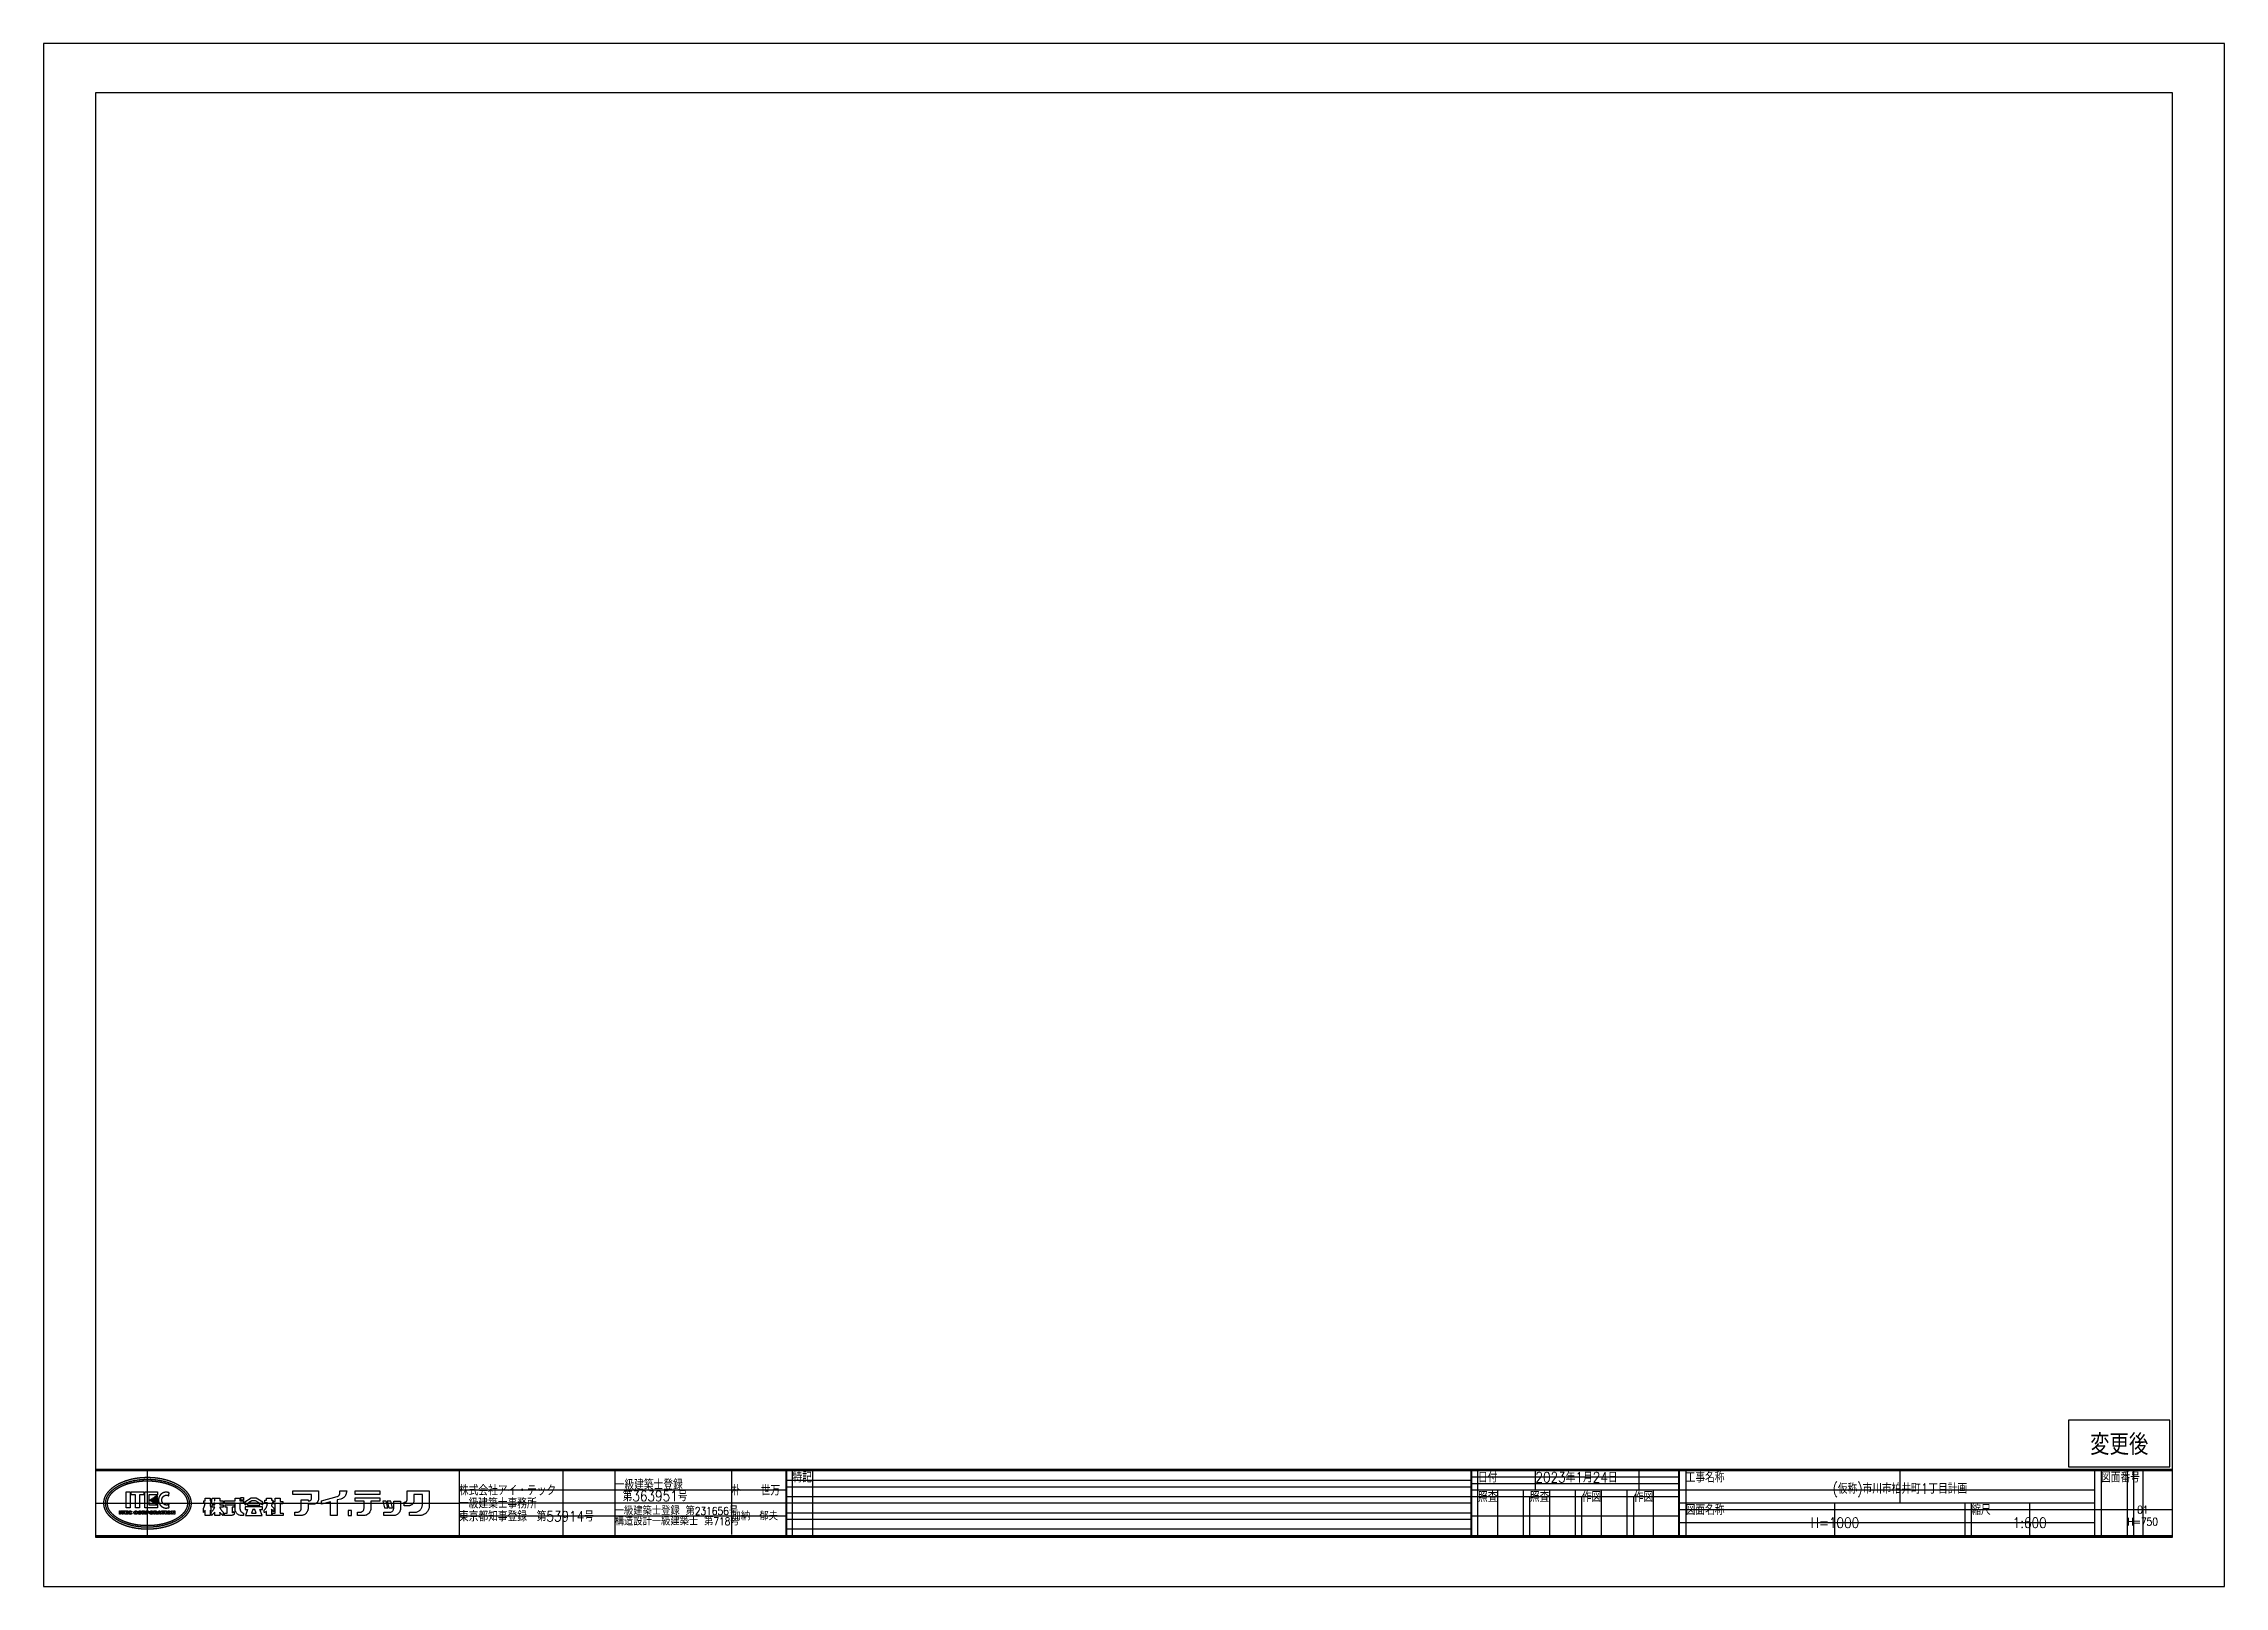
# Model space of a CAD drawing. Extents: x 0 to 210000, y 0 to 148500.
import ezdxf
from ezdxf.enums import TextEntityAlignment as Align

# ---------------------------------------------------------------- set-up
doc = ezdxf.new("R2010")
doc.units = 0
doc.header["$LTSCALE"] = 200
doc.header["$MEASUREMENT"] = 0
doc.layers.get('0').update_dxf_attribs({"linetype": 'CONTINUOUS'})
doc.layers.get('Defpoints').update_dxf_attribs({"color": 252, "linetype": 'CONTINUOUS'})
doc.layers.add('001', color=7, linetype='CONTINUOUS')
doc.styles.add('DRACAD', font='txt', dxfattribs={"width": 0.85, "bigfont": 'extfont2'})

msp = doc.modelspace()

# ---------------------------------------------------------------- texts
at = {"insert": (178750, 9250), "char_height": 1000, "attachment_point": 5, "style": 'DRACAD'}
msp.add_mtext('{(仮称)市川市柏井町1丁目計画}', dxfattribs=at)
at = {"layer": '001', "style": 'DRACAD', "width": 0.85}
for s, p in [('特記', (72125, 10500)), ('日付', (138125, 10500)), ('工事名称', (158125, 10500)), ('図面番号', (198125, 10500)), ('株式会社アイ・テック', (40000, 9250)), ('一級建築士事務所', (40000, 8000)), ('一級建築士登録', (55000, 9800)), (' 第363951号', (55000, 8700)), ('朴\u3000\u3000世万', (66250, 9250)), ('照査', (138125, 8625)), ('照査', (143125, 8625)), ('作図', (148125, 8625)), ('作図', (153125, 8625)), ('東京都知事登録\u3000第53914号', (40000, 6750)), ('図面名称', (158125, 7375)), ('縮尺', (185625, 7375))]:
    msp.add_text(s, height=1000, dxfattribs=at).set_placement(p, align=Align.MIDDLE_LEFT)
at = {"layer": '001', "insert": (143656, 10500), "char_height": 1000, "attachment_point": 4, "style": 'DRACAD'}
msp.add_mtext('{2023年1月24日}', dxfattribs=at)
at = {"layer": 'Defpoints', "style": 'DRACAD', "width": 0.85}
msp.add_text('変更後', height=2000, dxfattribs=at).set_placement((199875, 13750), align=Align.MIDDLE)
for s, p in [('構造設計一級建築士 第718号', (55000, 6250)), ('一級建築士登録 第231656号', (55000, 7250)), ('加納\u3000郁夫', (66250, 6750))]:
    msp.add_text(s, height=750, dxfattribs=at).set_placement(p, align=Align.MIDDLE_LEFT)
for s, height, p in [('H=1000', 1000, (172500, 6125)), ('1:600', 1000, (191250, 6125)), ('H=750', 750, (202120, 6235)), ('01', 750, (202150, 7375))]:
    msp.add_text(s, height=height, dxfattribs=at).set_placement(p, align=Align.MIDDLE_CENTER)

# ---------------------------------------------------------------- linework, layer by layer
at = {"layer": '001'}
for p, q in [((205000, 11250), (5000, 11250)), ((205000, 11219), (5000, 11219)), ((205000, 11187), (5000, 11187)), ((205000, 11156), (5000, 11156)), ((205000, 11125), (5000, 11125)), ((71500, 4875), (71500, 11125)), ((71562, 4875), (71562, 11125)), ((137437, 11125), (137437, 4875)), ((137500, 11125), (137500, 4875)), ((157437, 11125), (157437, 4875)), ((157500, 11125), (157500, 4875)), ((197500, 11125), (197500, 4875)), ((137437, 9562), (71562, 9562)), ((157437, 9250), (137437, 9250)), ((142500, 4875), (142500, 9250)), ((147500, 4875), (147500, 9250)), ((152500, 4875), (152500, 9250)), ((137437, 8000), (71562, 8000)), ((137437, 6437), (71562, 6437)), ((197500, 8000), (157500, 8000)), ((185000, 8000), (185000, 4875)), ((205000, 4875), (5000, 4875)), ((205000, 4844), (5000, 4844)), ((205000, 4812), (5000, 4812)), ((205000, 4781), (5000, 4781)), ((205000, 4750), (5000, 4750))]:
    msp.add_line(p, q, dxfattribs=at)
at = {"layer": '001', "linetype": 'Continuous'}
for p, q in [((5852, 8394), (5856, 8406)), ((5856, 8406), (5859, 8419)), ((5859, 8419), (5863, 8432)), ((5863, 8432), (5867, 8445)), ((5867, 8445), (5871, 8458)), ((5871, 8458), (5875, 8471)), ((5875, 8471), (5879, 8483)), ((5879, 8483), (5883, 8496)), ((5883, 8496), (5887, 8509)), ((5887, 8509), (5892, 8521)), ((5892, 8521), (5896, 8534)), ((5896, 8534), (5901, 8547)), ((5901, 8547), (5906, 8559)), ((5906, 8559), (5911, 8572)), ((5911, 8572), (5916, 8585)), ((5916, 8585), (5921, 8597)), ((5921, 8597), (5926, 8610)), ((5926, 8610), (5931, 8622)), ((5931, 8622), (5937, 8635)), ((5937, 8635), (5942, 8647)), ((5942, 8647), (5948, 8660)), ((5948, 8660), (5954, 8672)), ((5954, 8672), (5960, 8685)), ((5960, 8685), (5966, 8697)), ((5966, 8697), (5972, 8710)), ((5972, 8710), (5978, 8722)), ((5978, 8722), (5984, 8734)), ((5984, 8734), (5991, 8747)), ((5991, 8747), (5998, 8759)), ((5998, 8759), (6004, 8771)), ((6004, 8771), (6011, 8784)), ((6011, 8784), (6018, 8796)), ((6018, 8796), (6025, 8808)), ((6025, 8808), (6032, 8820)), ((6032, 8820), (6039, 8833)), ((6032, 8399), (6036, 8411)), ((6036, 8411), (6040, 8423)), ((6039, 8833), (6047, 8845)), ((6040, 8423), (6043, 8435)), ((6043, 8435), (6047, 8446)), ((6047, 8845), (6054, 8857)), ((6047, 8446), (6051, 8458)), ((6051, 8458), (6056, 8470)), ((6054, 8857), (6062, 8869)), ((6056, 8470), (6060, 8482)), ((6060, 8482), (6064, 8493)), ((6062, 8869), (6069, 8881)), ((6064, 8493), (6069, 8505)), ((6069, 8881), (6077, 8894)), ((6069, 8505), (6073, 8517)), ((6073, 8517), (6078, 8528)), ((6077, 8894), (6085, 8906)), ((6078, 8528), (6083, 8540)), ((6083, 8540), (6088, 8552)), ((6085, 8906), (6093, 8918)), ((6088, 8552), (6093, 8563)), ((6093, 8918), (6101, 8930)), ((6093, 8563), (6098, 8575)), ((6098, 8575), (6103, 8586)), ((6101, 8930), (6110, 8942)), ((6103, 8586), (6108, 8598)), ((6108, 8598), (6114, 8609)), ((6110, 8942), (6118, 8954)), ((6114, 8609), (6119, 8621)), ((6118, 8954), (6127, 8966)), ((6119, 8621), (6125, 8632)), ((6125, 8632), (6131, 8644)), ((6127, 8966), (6135, 8978)), ((6131, 8644), (6137, 8655)), ((6135, 8978), (6144, 8990)), ((6137, 8655), (6143, 8667)), ((6143, 8667), (6149, 8678)), ((6144, 8990), (6153, 9002)), ((6149, 8678), (6155, 8690)), ((6153, 9002), (6162, 9014)), ((6155, 8690), (6161, 8701)), ((6161, 8701), (6168, 8712)), ((6162, 9014), (6171, 9026)), ((6168, 8712), (6174, 8724)), ((6171, 9026), (6180, 9038)), ((6174, 8724), (6181, 8735)), ((6180, 9038), (6189, 9050)), ((6181, 8735), (6188, 8746)), ((6188, 8746), (6194, 8758)), ((6189, 9050), (6199, 9062)), ((6194, 8758), (6201, 8769)), ((6199, 9062), (6209, 9074)), ((6201, 8769), (6208, 8780)), ((6208, 8780), (6216, 8792)), ((6209, 9074), (6218, 9086)), ((6209, 8395), (6212, 8406)), ((6212, 8406), (6216, 8417)), ((6216, 8792), (6223, 8803)), ((6216, 8417), (6220, 8428)), ((6218, 9086), (6228, 9098)), ((6220, 8428), (6224, 8439)), ((6223, 8803), (6230, 8814)), ((6224, 8439), (6228, 8450)), ((6228, 9098), (6238, 9110)), ((6228, 8450), (6232, 8461)), ((6230, 8814), (6238, 8825)), ((6232, 8461), (6236, 8472)), ((6236, 8472), (6241, 8482)), ((6238, 9110), (6248, 9122)), ((6238, 8825), (6245, 8837)), ((6241, 8482), (6245, 8493)), ((6245, 8837), (6253, 8848)), ((6245, 8493), (6250, 8504)), ((6248, 9122), (6258, 9134)), ((6250, 8504), (6255, 8515)), ((6253, 8848), (6261, 8859)), ((6255, 8515), (6259, 8526)), ((6258, 9134), (6268, 9145)), ((6259, 8526), (6264, 8537)), ((6261, 8859), (6269, 8870)), ((6264, 8537), (6269, 8548)), ((6268, 9145), (6279, 9157)), ((6269, 8870), (6277, 8881)), ((6269, 8548), (6274, 8558)), ((6274, 8558), (6280, 8569)), ((6277, 8881), (6285, 8892)), ((6279, 9157), (6289, 9169)), ((6280, 8569), (6285, 8580)), ((6285, 8892), (6293, 8903)), ((6285, 8580), (6290, 8591)), ((6289, 9169), (6300, 9181)), ((6290, 8591), (6296, 8601)), ((6293, 8903), (6302, 8915)), ((6296, 8601), (6302, 8612)), ((6300, 9181), (6310, 9192)), ((6302, 8915), (6310, 8926)), ((6302, 8612), (6307, 8623)), ((6307, 8623), (6313, 8633)), ((6310, 9192), (6321, 9204)), ((6310, 8926), (6319, 8937)), ((6313, 8633), (6319, 8644)), ((6319, 8937), (6328, 8948)), ((6319, 8644), (6325, 8655)), ((6321, 9204), (6332, 9216)), ((6325, 8655), (6331, 8665)), ((6328, 8948), (6336, 8959)), ((6331, 8665), (6337, 8676)), ((6332, 9216), (6343, 9227)), ((6336, 8959), (6345, 8970)), ((6337, 8676), (6344, 8687)), ((6343, 9227), (6354, 9239)), ((6344, 8687), (6350, 8697)), ((6345, 8970), (6354, 8981)), ((6350, 8697), (6357, 8708)), ((6354, 9239), (6365, 9250)), ((6354, 8981), (6364, 8992)), ((6357, 8708), (6363, 8718)), ((6363, 8718), (6370, 8729)), ((6364, 8992), (6373, 9003)), ((6365, 9250), (6376, 9262)), ((6370, 8729), (6377, 8739)), ((6373, 9003), (6382, 9014)), ((6376, 9262), (6387, 9273)), ((6377, 8739), (6384, 8750)), ((6382, 9014), (6392, 9025)), ((6384, 8750), (6391, 8760)), ((6387, 9273), (6399, 9285)), ((6391, 8760), (6398, 8771)), ((6392, 9025), (6401, 9036)), ((6398, 8771), (6405, 8781)), ((6399, 9285), (6410, 9296)), ((6401, 9036), (6411, 9047)), ((6405, 8781), (6413, 8792)), ((6410, 9296), (6421, 9307)), ((6411, 9047), (6421, 9058)), ((6413, 8792), (6420, 8802)), ((6420, 8802), (6428, 8813)), ((6421, 9307), (6433, 9319)), ((6421, 9058), (6431, 9069)), ((6428, 8813), (6436, 8823)), ((6431, 9069), (6441, 9080)), ((6433, 9319), (6445, 9330)), ((6436, 8823), (6443, 8833)), ((6441, 9080), (6451, 9090)), ((6443, 8833), (6451, 8844)), ((6445, 9330), (6456, 9341)), ((6451, 9090), (6461, 9101)), ((6451, 8844), (6459, 8854)), ((6456, 9341), (6468, 9352)), ((6459, 8854), (6468, 8864)), ((6461, 9101), (6471, 9112)), ((6468, 9352), (6480, 9363)), ((6468, 8864), (6476, 8875)), ((6471, 9112), (6482, 9123)), ((6476, 8875), (6484, 8885)), ((6480, 9363), (6492, 9374)), ((6482, 9123), (6492, 9133)), ((6484, 8885), (6493, 8896)), ((6492, 9374), (6504, 9385)), ((6492, 9133), (6503, 9144)), ((6493, 8896), (6501, 8906)), ((6501, 8906), (6510, 8916)), ((6503, 9144), (6513, 9155)), ((6504, 9385), (6517, 9396)), ((6510, 8916), (6519, 8926)), ((6513, 9155), (6524, 9165)), ((6517, 9396), (6529, 9407)), ((6519, 8926), (6528, 8937)), ((6524, 9165), (6535, 9176)), ((6528, 8937), (6537, 8947)), ((6529, 9407), (6541, 9418)), ((6535, 9176), (6546, 9187)), ((6537, 8947), (6546, 8957)), ((6541, 9418), (6554, 9429)), ((6546, 9187), (6557, 9197)), ((6546, 8957), (6555, 8968)), ((6554, 9429), (6566, 9440)), ((6555, 8968), (6564, 8978)), ((6557, 9197), (6568, 9207)), ((6564, 8978), (6574, 8988)), ((6566, 9440), (6579, 9450)), ((6568, 9207), (6579, 9218)), ((6574, 8988), (6583, 8998)), ((6579, 9450), (6592, 9461)), ((6579, 9218), (6590, 9228)), ((6583, 8998), (6593, 9008)), ((6590, 9228), (6601, 9239)), ((6592, 9461), (6605, 9472)), ((6593, 9008), (6602, 9018)), ((6601, 9239), (6613, 9249)), ((6602, 9018), (6612, 9028)), ((6605, 9472), (6618, 9482)), ((6612, 9028), (6622, 9038)), ((6613, 9249), (6624, 9259)), ((6618, 9482), (6631, 9493)), ((6622, 9038), (6632, 9049)), ((6624, 9259), (6636, 9269)), ((6631, 9493), (6644, 9503)), ((6632, 9049), (6642, 9059)), ((6636, 9269), (6647, 9279)), ((6642, 9059), (6652, 9068)), ((6644, 9503), (6657, 9514)), ((6647, 9279), (6659, 9290)), ((6652, 9068), (6662, 9078)), ((6657, 9514), (6671, 9524)), ((6659, 9290), (6671, 9300)), ((6662, 9078), (6673, 9088)), ((6671, 9524), (6684, 9535)), ((6671, 9300), (6683, 9310)), ((6673, 9088), (6683, 9098)), ((6683, 9310), (6695, 9320)), ((6683, 9098), (6693, 9108)), ((6684, 9535), (6698, 9545)), ((6693, 9108), (6704, 9118)), ((6695, 9320), (6707, 9330)), ((6698, 9545), (6712, 9556)), ((6704, 9118), (6714, 9128)), ((6707, 9330), (6719, 9340)), ((6712, 9556), (6725, 9566)), ((6714, 9128), (6725, 9137)), ((6719, 9340), (6731, 9350)), ((6725, 9566), (6739, 9576)), ((6725, 9137), (6736, 9147)), ((6731, 9350), (6744, 9359)), ((6736, 9147), (6746, 9157)), ((6739, 9576), (6754, 9586)), ((6744, 9359), (6756, 9369)), ((6746, 9157), (6757, 9166)), ((6754, 9586), (6768, 9597)), ((6756, 9369), (6769, 9379)), ((6757, 9166), (6768, 9176)), ((6768, 9597), (6782, 9607)), ((6768, 9176), (6779, 9185)), ((6769, 9379), (6781, 9389)), ((6779, 9185), (6790, 9195)), ((6781, 9389), (6794, 9398)), ((6782, 9607), (6796, 9617)), ((6790, 9195), (6802, 9204)), ((6794, 9398), (6807, 9408)), ((6796, 9617), (6811, 9627)), ((6802, 9204), (6813, 9214)), ((6807, 9408), (6820, 9418)), ((6811, 9627), (6825, 9637)), ((6813, 9214), (6824, 9223)), ((6820, 9418), (6833, 9427)), ((6824, 9223), (6836, 9232)), ((6825, 9637), (6840, 9647)), ((6833, 9427), (6846, 9437)), ((6836, 9232), (6847, 9242)), ((6840, 9647), (6854, 9656)), ((6846, 9437), (6859, 9446)), ((6847, 9242), (6859, 9251)), ((6854, 9656), (6869, 9666)), ((6859, 9446), (6873, 9456)), ((6859, 9251), (6871, 9260)), ((6869, 9666), (6884, 9676)), ((6871, 9260), (6883, 9269)), ((6873, 9456), (6886, 9465)), ((6883, 9269), (6894, 9279)), ((6884, 9676), (6898, 9686)), ((6886, 9465), (6900, 9475)), ((6894, 9279), (6906, 9288)), ((6898, 9686), (6913, 9695)), ((6900, 9475), (6914, 9484)), ((6906, 9288), (6919, 9297)), ((6913, 9695), (6928, 9705)), ((6914, 9484), (6927, 9493)), ((6919, 9297), (6931, 9306)), ((6927, 9493), (6941, 9503)), ((6928, 9705), (6943, 9714)), ((6931, 9306), (6943, 9315)), ((6941, 9503), (6955, 9512)), ((6943, 9714), (6958, 9724)), ((6943, 9315), (6956, 9324)), ((6955, 9512), (6969, 9521)), ((6956, 9324), (6968, 9333)), ((6958, 9724), (6972, 9733)), ((6968, 9333), (6981, 9342)), ((6969, 9521), (6983, 9530)), ((6972, 9733), (6987, 9742)), ((6981, 9342), (6993, 9351)), ((6983, 9530), (6997, 9539)), ((6987, 9742), (7002, 9751)), ((6993, 9351), (7006, 9360)), ((6997, 9539), (7011, 9548)), ((7002, 9751), (7017, 9760)), ((7006, 9360), (7019, 9368)), ((7011, 9548), (7025, 9557)), ((7017, 9760), (7031, 9769)), ((7019, 9368), (7032, 9377)), ((7025, 9557), (7040, 9566)), ((7031, 9769), (7046, 9778)), ((7032, 9377), (7045, 9386)), ((7040, 9566), (7054, 9575)), ((7045, 9386), (7059, 9395)), ((7046, 9778), (7061, 9787)), ((7054, 9575), (7068, 9583)), ((7059, 9395), (7072, 9403)), ((7061, 9787), (7075, 9796)), ((7068, 9583), (7082, 9592)), ((7072, 9403), (7085, 9412)), ((7075, 9796), (7090, 9804)), ((7082, 9592), (7096, 9601)), ((7085, 9412), (7098, 9420)), ((7090, 9804), (7104, 9813)), ((7096, 9601), (7110, 9609)), ((7098, 9420), (7112, 9429)), ((7104, 9813), (7119, 9821)), ((7110, 9609), (7125, 9618)), ((7112, 9429), (7125, 9437)), ((7119, 9821), (7134, 9830)), ((7125, 9618), (7139, 9626)), ((7125, 9437), (7139, 9446)), ((7134, 9830), (7148, 9838)), ((7139, 9626), (7153, 9634)), ((7139, 9446), (7152, 9454)), ((7148, 9838), (7163, 9847)), ((7152, 9454), (7166, 9462)), ((7153, 9634), (7167, 9642)), ((7163, 9847), (7178, 9855)), ((7166, 9462), (7179, 9470)), ((7167, 9642), (7181, 9651)), ((7178, 9855), (7193, 9863)), ((7179, 9470), (7193, 9479)), ((7181, 9651), (7195, 9659)), ((7193, 9863), (7209, 9871)), ((7193, 9479), (7207, 9487)), ((7195, 9659), (7209, 9667)), ((7207, 9487), (7220, 9495)), ((7209, 9871), (7224, 9880)), ((7209, 9667), (7223, 9675)), ((7220, 9495), (7234, 9503)), ((7223, 9675), (7237, 9682)), ((7224, 9880), (7240, 9888)), ((7234, 9503), (7247, 9511)), ((7237, 9682), (7251, 9690)), ((7240, 9888), (7256, 9896)), ((7247, 9511), (7261, 9518)), ((7251, 9690), (7265, 9698)), ((7256, 9896), (7272, 9905)), ((7261, 9518), (7274, 9526)), ((7265, 9698), (7279, 9706)), ((7272, 9905), (7289, 9913)), ((7274, 9526), (7288, 9534)), ((7279, 9706), (7294, 9713)), ((7288, 9534), (7301, 9541)), ((7289, 9913), (7306, 9921)), ((7294, 9713), (7308, 9721)), ((7301, 9541), (7315, 9549)), ((7306, 9921), (7323, 9930)), ((7308, 9721), (7323, 9729)), ((7315, 9549), (7328, 9556)), ((7323, 9930), (7341, 9938)), ((7323, 9729), (7338, 9736)), ((7328, 9556), (7341, 9564)), ((7338, 9736), (7353, 9744)), ((7341, 9938), (7359, 9947)), ((7341, 9564), (7355, 9571)), ((7353, 9744), (7368, 9752)), ((7355, 9571), (7368, 9578)), ((7359, 9947), (7378, 9955)), ((7368, 9752), (7384, 9759)), ((7368, 9578), (7382, 9586)), ((7378, 9955), (7397, 9964)), ((7382, 9586), (7395, 9593)), ((7384, 9759), (7400, 9767)), ((7395, 9593), (7409, 9600)), ((7397, 9964), (7417, 9972)), ((7400, 9767), (7416, 9775)), ((7409, 9600), (7423, 9607)), ((7416, 9775), (7433, 9782)), ((7417, 9972), (7437, 9981)), ((7423, 9607), (7437, 9614)), ((7433, 9782), (7450, 9790)), ((7437, 9981), (7457, 9990)), ((7437, 9614), (7452, 9621)), ((7450, 9790), (7467, 9798)), ((7452, 9621), (7466, 9629)), ((7457, 9990), (7478, 9999)), ((7466, 9629), (7481, 9636)), ((7467, 9798), (7485, 9806)), ((7478, 9999), (7500, 10008)), ((7481, 9636), (7496, 9643)), ((7485, 9806), (7504, 9814)), ((7496, 9643), (7511, 9650)), ((7500, 10008), (7522, 10017)), ((7504, 9814), (7522, 9822)), ((7511, 9650), (7527, 9657)), ((7522, 10017), (7544, 10027)), ((7522, 9822), (7542, 9830)), ((7527, 9657), (7542, 9664)), ((7542, 9830), (7561, 9838)), ((7542, 9664), (7559, 9672)), ((7544, 10027), (7567, 10036)), ((7559, 9672), (7575, 9679)), ((7561, 9838), (7582, 9847)), ((7567, 10036), (7590, 10045)), ((7575, 9679), (7593, 9686)), ((7582, 9847), (7602, 9855)), ((7590, 10045), (7612, 10054)), ((7593, 9686), (7610, 9694)), ((7602, 9855), (7624, 9863)), ((7610, 9694), (7628, 9701)), ((7612, 10054), (7635, 10063)), ((7624, 9863), (7645, 9872)), ((7628, 9701), (7646, 9709)), ((7635, 10063), (7657, 10071)), ((7645, 9872), (7666, 9880)), ((7646, 9709), (7665, 9717)), ((7657, 10071), (7679, 10080)), ((7665, 9717), (7685, 9724)), ((7666, 9880), (7688, 9889)), ((7679, 10080), (7700, 10088)), ((7685, 9724), (7705, 9732)), ((7688, 9889), (7710, 9897)), ((7700, 10088), (7722, 10096)), ((7705, 9732), (7725, 9740)), ((7710, 9897), (7731, 9905)), ((7722, 10096), (7742, 10104)), ((7725, 9740), (7745, 9748)), ((7731, 9905), (7753, 9913)), ((7742, 10104), (7762, 10112)), ((7745, 9748), (7766, 9756)), ((7753, 9913), (7774, 9921)), ((7762, 10112), (7781, 10119)), ((7766, 9756), (7787, 9764)), ((7774, 9921), (7795, 9929)), ((7781, 10119), (7799, 10126)), ((7787, 9764), (7808, 9771)), ((7795, 9929), (7815, 9936)), ((7799, 10126), (7816, 10133)), ((7808, 9771), (7828, 9779)), ((7815, 9936), (7834, 9944)), ((7816, 10133), (7832, 10139)), ((7828, 9779), (7849, 9787)), ((7832, 10139), (7847, 10144)), ((7834, 9944), (7853, 9951)), ((7847, 10144), (7861, 10150)), ((7849, 9787), (7869, 9794)), ((7853, 9951), (7872, 9957)), ((7861, 10150), (7873, 10154)), ((7869, 9794), (7889, 9801)), ((7872, 9957), (7889, 9964)), ((7873, 10154), (7884, 10159)), ((7884, 10159), (7894, 10162)), ((7885, 10161), (7884, 10161)), ((7884, 10161), (7884, 10160)), ((7884, 10160), (7885, 10161)), ((7887, 10162), (7885, 10161)), ((7885, 10161), (7887, 10161)), ((7890, 10163), (7887, 10162)), ((7887, 10161), (7890, 10162)), ((7889, 9964), (7906, 9970)), ((7889, 9801), (7908, 9808)), ((7893, 10164), (7890, 10163)), ((7890, 10162), (7895, 10163)), ((7896, 10165), (7893, 10164)), ((7894, 10162), (7901, 10165)), ((7895, 10163), (7901, 10165)), ((7900, 10167), (7896, 10165)), ((7903, 10168), (7900, 10167)), ((7901, 10165), (7909, 10168)), ((7901, 10165), (7907, 10167)), ((7907, 10169), (7903, 10168)), ((7906, 9970), (7921, 9975)), ((7910, 10170), (7907, 10169)), ((7907, 10167), (7912, 10169)), ((7908, 9808), (7927, 9815)), ((7909, 10168), (7919, 10171)), ((7912, 10171), (7910, 10170)), ((7912, 10169), (7914, 10171)), ((7915, 10171), (7912, 10171)), ((7914, 10171), (7916, 10171)), ((7916, 10172), (7915, 10171)), ((7916, 10171), (7917, 10172)), ((7917, 10172), (7916, 10172)), ((7919, 10171), (7931, 10174)), ((7921, 9975), (7935, 9981)), ((7927, 9815), (7945, 9822)), ((7931, 10174), (7944, 10178)), ((7935, 9981), (7949, 9986)), ((7944, 10178), (7958, 10183)), ((7945, 9822), (7963, 9828)), ((7949, 9986), (7960, 9990)), ((7949, 9097), (8330, 9097)), ((7949, 7570), (7949, 9097)), ((7958, 10183), (7974, 10187)), ((7960, 9990), (7971, 9994)), ((7963, 9828), (7979, 9834)), ((7971, 9994), (7980, 9997)), ((7972, 9996), (7971, 9996)), ((7971, 9996), (7971, 9996)), ((7971, 9996), (7971, 9996)), ((7971, 9996), (7973, 9996)), ((7974, 9997), (7972, 9996)), ((7973, 9996), (7976, 9997)), ((7974, 10187), (7991, 10193)), ((7976, 9998), (7974, 9997)), ((7979, 9999), (7976, 9998)), ((7976, 9997), (7981, 9998)), ((7982, 10000), (7979, 9999)), ((7979, 9834), (7995, 9840)), ((7980, 9997), (7987, 10000)), ((7981, 9998), (7987, 10000)), ((7986, 10001), (7982, 10000)), ((7989, 10002), (7986, 10001)), ((7987, 10000), (7995, 10002)), ((7987, 10000), (7993, 10002)), ((7992, 10003), (7989, 10002)), ((7991, 10193), (8009, 10198)), ((7995, 10004), (7992, 10003)), ((7993, 10002), (7997, 10004)), ((7995, 10002), (8004, 10005)), ((7998, 10005), (7995, 10004)), ((7995, 9840), (8010, 9845)), ((7997, 10004), (8000, 10005)), ((8000, 10006), (7998, 10005)), ((8000, 10005), (8001, 10006)), ((8001, 10006), (8000, 10006)), ((8001, 10006), (8002, 10006)), ((8002, 10006), (8001, 10006)), ((8004, 10005), (8015, 10008)), ((8009, 10198), (8028, 10204)), ((8010, 9845), (8024, 9850)), ((8015, 10008), (8028, 10012)), ((8024, 9850), (8036, 9854)), ((8028, 10204), (8048, 10210)), ((8028, 10012), (8042, 10016)), ((8036, 9854), (8047, 9858)), ((8042, 10016), (8057, 10020)), ((8047, 9858), (8057, 9862)), ((8048, 10210), (8069, 10217)), ((8057, 10020), (8073, 10025)), ((8057, 9862), (8066, 9865)), ((8058, 9864), (8057, 9864)), ((8057, 9864), (8057, 9864)), ((8057, 9864), (8058, 9864)), ((8060, 9865), (8058, 9864)), ((8058, 9864), (8060, 9864)), ((8063, 9866), (8060, 9865)), ((8060, 9864), (8063, 9865)), ((8065, 9867), (8063, 9866)), ((8063, 9865), (8067, 9866)), ((8068, 9868), (8065, 9867)), ((8066, 9865), (8073, 9868)), ((8067, 9866), (8073, 9868)), ((8072, 9869), (8068, 9868)), ((8069, 10217), (8091, 10223)), ((8075, 9870), (8072, 9869)), ((8073, 10025), (8090, 10030)), ((8073, 9868), (8081, 9870)), ((8073, 9868), (8078, 9870)), ((8078, 9871), (8075, 9870)), ((8081, 9872), (8078, 9871)), ((8078, 9870), (8083, 9871)), ((8081, 9870), (8090, 9872)), ((8083, 9872), (8081, 9872)), ((8085, 9873), (8083, 9872)), ((8083, 9871), (8085, 9872)), ((8085, 9872), (8087, 9873)), ((8087, 9873), (8085, 9873)), ((8087, 9873), (8087, 9873)), ((8087, 9873), (8087, 9873)), ((8090, 10030), (8109, 10036)), ((8090, 9872), (8100, 9875)), ((8091, 10223), (8113, 10230)), ((8100, 9875), (8112, 9879)), ((8109, 10036), (8128, 10042)), ((8112, 9879), (8125, 9883)), ((8113, 10230), (8136, 10237)), ((8125, 9883), (8140, 9887)), ((8128, 10042), (8148, 10048)), ((8136, 10237), (8160, 10244)), ((8140, 9887), (8155, 9891)), ((8148, 10048), (8169, 10054)), ((8155, 9891), (8172, 9896)), ((8160, 10244), (8184, 10251)), ((8169, 10054), (8191, 10060)), ((8172, 9896), (8190, 9901)), ((8184, 10251), (8208, 10258)), ((8190, 9901), (8208, 9907)), ((8191, 10060), (8213, 10066)), ((8208, 10258), (8232, 10266)), ((8208, 9907), (8227, 9912)), ((8213, 10066), (8235, 10073)), ((8227, 9912), (8247, 9918)), ((8232, 10266), (8257, 10273)), ((8235, 10073), (8258, 10079)), ((8247, 9918), (8268, 9924)), ((8257, 10273), (8281, 10280)), ((8258, 10079), (8281, 10086)), ((8268, 9924), (8289, 9930)), ((8281, 10280), (8306, 10287)), ((8281, 10086), (8305, 10093)), ((8289, 9930), (8310, 9936)), ((8305, 10093), (8328, 10099)), ((8306, 10287), (8330, 10294)), ((8310, 9936), (8332, 9942)), ((8328, 10099), (8352, 10106)), ((8330, 10294), (8354, 10300)), ((8330, 9097), (8330, 7570)), ((8332, 9942), (8355, 9948)), ((8352, 10106), (8375, 10112)), ((8354, 10300), (8378, 10307)), ((8355, 9948), (8377, 9954)), ((8375, 10112), (8398, 10118)), ((8377, 9954), (8399, 9960)), ((8378, 10307), (8401, 10313)), ((8398, 10118), (8421, 10125)), ((8399, 9960), (8422, 9967)), ((8401, 10313), (8424, 10319)), ((8421, 10125), (8444, 10130)), ((8422, 9967), (8444, 9972)), ((8424, 10319), (8446, 10324)), ((8430, 8822), (8430, 9097)), ((8430, 9097), (8850, 9097)), ((8850, 8822), (8430, 8822)), ((8444, 10130), (8466, 10136)), ((8444, 9972), (8467, 9978)), ((8446, 10324), (8468, 10330)), ((8466, 10136), (8488, 10142)), ((8467, 9978), (8489, 9984)), ((8468, 10330), (8490, 10335)), ((8488, 10142), (8510, 10147)), ((8489, 9984), (8510, 9990)), ((8490, 10335), (8511, 10340)), ((8510, 10147), (8531, 10152)), ((8510, 9990), (8532, 9995)), ((8511, 10340), (8533, 10345)), ((8531, 10152), (8552, 10157)), ((8532, 9995), (8553, 10000)), ((8533, 10345), (8553, 10350)), ((8552, 10157), (8572, 10162)), ((8553, 10350), (8574, 10355)), ((8553, 10000), (8573, 10005)), ((8572, 10162), (8593, 10166)), ((8573, 10005), (8594, 10010)), ((8574, 10355), (8594, 10359)), ((8593, 10166), (8613, 10171)), ((8594, 10359), (8615, 10363)), ((8594, 10010), (8614, 10014)), ((8613, 10171), (8632, 10175)), ((8614, 10014), (8633, 10019)), ((8615, 10363), (8635, 10367)), ((8632, 10175), (8652, 10179)), ((8633, 10019), (8653, 10023)), ((8635, 10367), (8655, 10371)), ((8652, 10179), (8671, 10183)), ((8653, 10023), (8672, 10027)), ((8655, 10371), (8674, 10375)), ((8671, 10183), (8691, 10187)), ((8672, 10027), (8691, 10031)), ((8674, 10375), (8694, 10379)), ((8691, 10187), (8710, 10190)), ((8691, 10031), (8710, 10035)), ((8694, 10379), (8714, 10383)), ((8710, 10190), (8729, 10194)), ((8710, 10035), (8728, 10039)), ((8714, 10383), (8733, 10386)), ((8728, 10039), (8747, 10042)), ((8729, 10194), (8748, 10197)), ((8733, 10386), (8753, 10390)), ((8747, 10042), (8765, 10046)), ((8748, 10197), (8766, 10201)), ((8753, 10390), (8773, 10393)), ((8765, 10046), (8783, 10049)), ((8766, 10201), (8785, 10204)), ((8773, 10393), (8792, 10397)), ((8783, 10049), (8801, 10052)), ((8785, 10204), (8804, 10207)), ((8792, 10397), (8812, 10400)), ((8801, 10052), (8819, 10055)), ((8804, 10207), (8823, 10211)), ((8812, 10400), (8832, 10403)), ((8819, 10055), (8837, 10058)), ((8823, 10211), (8842, 10214)), ((8832, 10403), (8851, 10406)), ((8837, 10058), (8855, 10061)), ((8842, 10214), (8860, 10217)), ((8850, 9097), (9231, 9097)), ((8850, 7570), (8850, 8822)), ((8851, 10406), (8871, 10409)), ((8855, 10061), (8873, 10064)), ((8860, 10217), (8879, 10220)), ((8871, 10409), (8891, 10413)), ((8873, 10064), (8891, 10067)), ((8879, 10220), (8898, 10223)), ((8891, 10413), (8912, 10416)), ((8891, 10067), (8909, 10070)), ((8898, 10223), (8918, 10226)), ((8909, 10070), (8927, 10073)), ((8912, 10416), (8932, 10419)), ((8918, 10226), (8937, 10228)), ((8927, 10073), (8945, 10076)), ((8932, 10419), (8953, 10422)), ((8937, 10228), (8956, 10231)), ((8945, 10076), (8964, 10078)), ((8953, 10422), (8973, 10425)), ((8956, 10231), (8976, 10234)), ((8964, 10078), (8982, 10081)), ((8973, 10425), (8994, 10428)), ((8976, 10234), (8996, 10237)), ((8982, 10081), (9001, 10084)), ((8994, 10428), (9015, 10431)), ((8996, 10237), (9015, 10240)), ((9001, 10084), (9020, 10086)), ((9015, 10431), (9036, 10434)), ((9015, 10240), (9035, 10243)), ((9020, 10086), (9038, 10089)), ((9035, 10243), (9055, 10245)), ((9036, 10434), (9057, 10437)), ((9038, 10089), (9057, 10092)), ((9055, 10245), (9076, 10248)), ((9057, 10437), (9079, 10440)), ((9057, 10092), (9077, 10094)), ((9076, 10248), (9096, 10251)), ((9077, 10094), (9096, 10097)), ((9079, 10440), (9100, 10442)), ((9096, 10251), (9116, 10253)), ((9096, 10097), (9115, 10099)), ((9100, 10442), (9121, 10445)), ((9115, 10099), (9135, 10102)), ((9116, 10253), (9137, 10256)), ((9121, 10445), (9143, 10448)), ((9135, 10102), (9154, 10104)), ((9137, 10256), (9157, 10259)), ((9143, 10448), (9164, 10451)), ((9154, 10104), (9174, 10107)), ((9157, 10259), (9178, 10261)), ((9164, 10451), (9186, 10453)), ((9174, 10107), (9193, 10109)), ((9178, 10261), (9199, 10264)), ((9186, 10453), (9208, 10456)), ((9193, 10109), (9213, 10112)), ((9199, 10264), (9219, 10266)), ((9208, 10456), (9229, 10458)), ((9213, 10112), (9233, 10114)), ((9219, 10266), (9240, 10268)), ((9229, 10458), (9251, 10461)), ((9231, 9097), (9651, 9097)), ((9651, 8822), (9231, 8822)), ((9231, 8822), (9231, 7570)), ((9233, 10114), (9253, 10116)), ((9240, 10268), (9261, 10271)), ((9251, 10461), (9273, 10463)), ((9253, 10116), (9273, 10118)), ((9261, 10271), (9282, 10273)), ((9273, 10463), (9295, 10465)), ((9273, 10118), (9293, 10120)), ((9282, 10273), (9303, 10275)), ((9293, 10120), (9313, 10123)), ((9295, 10465), (9317, 10468)), ((9303, 10275), (9324, 10277)), ((9313, 10123), (9333, 10125)), ((9317, 10468), (9339, 10470)), ((9324, 10277), (9345, 10279)), ((9333, 10125), (9353, 10127)), ((9339, 10470), (9361, 10472)), ((9345, 10279), (9366, 10281)), ((9353, 10127), (9373, 10128)), ((9361, 10472), (9382, 10474)), ((9366, 10281), (9387, 10283)), ((9373, 10128), (9393, 10130)), ((9382, 10474), (9404, 10476)), ((9387, 10283), (9408, 10285)), ((9393, 10130), (9413, 10132)), ((9404, 10476), (9426, 10478)), ((9408, 10285), (9429, 10287)), ((9413, 10132), (9433, 10134)), ((9426, 10478), (9448, 10479)), ((9429, 10287), (9450, 10288)), ((9433, 10134), (9453, 10136)), ((9448, 10479), (9470, 10481)), ((9450, 10288), (9471, 10290)), ((9453, 10136), (9473, 10137)), ((9470, 10481), (9492, 10483)), ((9471, 10290), (9492, 10292)), ((9473, 10137), (9493, 10139)), ((9492, 10483), (9514, 10484)), ((9492, 10292), (9513, 10293)), ((9493, 10139), (9514, 10140)), ((9513, 10293), (9534, 10295)), ((9514, 10484), (9536, 10486)), ((9514, 10140), (9534, 10141)), ((9534, 10295), (9555, 10296)), ((9534, 10141), (9554, 10143)), ((9536, 10486), (9558, 10487)), ((9554, 10143), (9574, 10144)), ((9555, 10296), (9576, 10297)), ((9558, 10487), (9580, 10488)), ((9574, 10144), (9594, 10145)), ((9576, 10297), (9597, 10298)), ((9580, 10488), (9602, 10490)), ((9594, 10145), (9614, 10146)), ((9597, 10298), (9618, 10300)), ((9602, 10490), (9624, 10491)), ((9614, 10146), (9634, 10147)), ((9618, 10300), (9639, 10301)), ((9624, 10491), (9646, 10492)), ((9634, 10147), (9655, 10148)), ((9639, 10301), (9660, 10302)), ((9646, 10492), (9668, 10493)), ((9651, 9097), (9651, 8822)), ((9655, 10148), (9675, 10149)), ((9660, 10302), (9681, 10303)), ((9668, 10493), (9690, 10494)), ((9675, 10149), (9695, 10150)), ((9681, 10303), (9703, 10303)), ((9690, 10494), (9712, 10495)), ((9695, 10150), (9715, 10151)), ((9703, 10303), (9724, 10304)), ((9712, 10495), (9734, 10495)), ((9715, 10151), (9736, 10152)), ((9724, 10304), (9745, 10305)), ((9734, 10495), (9756, 10496)), ((9736, 10152), (9756, 10153)), ((9745, 10305), (9766, 10306)), ((9750, 9097), (10132, 9097)), ((9750, 8822), (9750, 9097)), ((9750, 7845), (9750, 8822)), ((9756, 10496), (9778, 10497)), ((9756, 10153), (9776, 10153)), ((9766, 10306), (9787, 10306)), ((9776, 10153), (9796, 10154)), ((9778, 10497), (9800, 10497)), ((9787, 10306), (9808, 10307)), ((9796, 10154), (9817, 10154)), ((9800, 10497), (9822, 10498)), ((9808, 10307), (9830, 10307)), ((9817, 10154), (9837, 10155)), ((9822, 10498), (9844, 10499)), ((9830, 10307), (9851, 10308)), ((9837, 10155), (9857, 10155)), ((9844, 10499), (9867, 10499)), ((9851, 10308), (9872, 10308)), ((9857, 10155), (9878, 10156)), ((9867, 10499), (9889, 10499)), ((9872, 10308), (9893, 10308)), ((9878, 10156), (9898, 10156)), ((9889, 10499), (9911, 10500)), ((9893, 10308), (9915, 10309)), ((9898, 10156), (9918, 10156)), ((9911, 10500), (9933, 10500)), ((9915, 10309), (9936, 10309)), ((9918, 10156), (9939, 10156)), ((9933, 10500), (9955, 10500)), ((9936, 10309), (9957, 10309)), ((9939, 10156), (9959, 10156)), ((9955, 10500), (9978, 10500)), ((9957, 10309), (9979, 10309)), ((9959, 10156), (9980, 10156)), ((9978, 10500), (10000, 10500)), ((9979, 10309), (10000, 10309)), ((9980, 10156), (10000, 10156)), ((10000, 10500), (10022, 10500)), ((10000, 10309), (10021, 10309)), ((10000, 10156), (10021, 10156)), ((10021, 10309), (10043, 10309)), ((10021, 10156), (10041, 10156)), ((10022, 10500), (10045, 10500)), ((10041, 10156), (10062, 10156)), ((10043, 10309), (10064, 10309)), ((10045, 10500), (10067, 10500)), ((10062, 10156), (10082, 10156)), ((10064, 10309), (10086, 10309)), ((10067, 10500), (10089, 10499)), ((10082, 10156), (10103, 10156)), ((10086, 10309), (10107, 10308)), ((10089, 10499), (10112, 10499)), ((10103, 10156), (10123, 10155)), ((10107, 10308), (10128, 10308)), ((10112, 10499), (10134, 10499)), ((10123, 10155), (10143, 10155)), ((10128, 10308), (10150, 10308)), ((10132, 9097), (10972, 9097)), ((10972, 8822), (10132, 8822)), ((10132, 8822), (10132, 7845)), ((10134, 10499), (10156, 10498)), ((10143, 10155), (10164, 10155)), ((10150, 10308), (10171, 10307)), ((10156, 10498), (10179, 10498)), ((10164, 10155), (10184, 10154)), ((10171, 10307), (10193, 10307)), ((10179, 10498), (10201, 10497)), ((10184, 10154), (10205, 10154)), ((10193, 10307), (10214, 10306)), ((10201, 10497), (10223, 10497)), ((10205, 10154), (10225, 10153)), ((10214, 10306), (10235, 10305)), ((10223, 10497), (10245, 10496)), ((10225, 10153), (10246, 10152)), ((10235, 10305), (10257, 10305)), ((10245, 10496), (10268, 10495)), ((10246, 10152), (10266, 10152)), ((10257, 10305), (10278, 10304)), ((10266, 10152), (10287, 10151)), ((10268, 10495), (10290, 10494)), ((10278, 10304), (10299, 10303)), ((10287, 10151), (10307, 10150)), ((10290, 10494), (10312, 10493)), ((10299, 10303), (10321, 10302)), ((10307, 10150), (10327, 10149)), ((10312, 10493), (10334, 10492)), ((10321, 10302), (10342, 10301)), ((10327, 10149), (10348, 10148)), ((10334, 10492), (10356, 10491)), ((10342, 10301), (10363, 10300)), ((10348, 10148), (10368, 10147)), ((10354, 8405), (10457, 8464)), ((10970, 8049), (10354, 8405)), ((10356, 10491), (10379, 10490)), ((10363, 10300), (10384, 10299)), ((10368, 10147), (10388, 10146)), ((10379, 10490), (10401, 10489)), ((10384, 10299), (10405, 10298)), ((10388, 10146), (10408, 10145)), ((10401, 10489), (10423, 10488)), ((10405, 10298), (10427, 10297)), ((10408, 10145), (10429, 10144)), ((10423, 10488), (10445, 10487)), ((10427, 10297), (10448, 10296)), ((10429, 10144), (10449, 10143)), ((10445, 10487), (10467, 10485)), ((10448, 10296), (10469, 10294)), ((10449, 10143), (10469, 10141)), ((10457, 8464), (10970, 8168)), ((10467, 10485), (10489, 10484)), ((10469, 10294), (10490, 10293)), ((10469, 10141), (10489, 10140)), ((10489, 10484), (10511, 10482)), ((10489, 10140), (10509, 10138)), ((10490, 10293), (10511, 10291)), ((10509, 10138), (10529, 10137)), ((10511, 10482), (10532, 10481)), ((10511, 10291), (10532, 10290)), ((10514, 8497), (10613, 8555)), ((10970, 8234), (10514, 8497)), ((10529, 10137), (10549, 10135)), ((10532, 10481), (10554, 10479)), ((10532, 10290), (10552, 10288)), ((10549, 10135), (10569, 10134)), ((10552, 10288), (10573, 10287)), ((10554, 10479), (10576, 10477)), ((10569, 10134), (10589, 10132)), ((10573, 10287), (10594, 10285)), ((10576, 10477), (10598, 10476)), ((10589, 10132), (10608, 10131)), ((10594, 10285), (10615, 10283)), ((10598, 10476), (10619, 10474)), ((10608, 10131), (10628, 10129)), ((10613, 8555), (10970, 8348)), ((10615, 10283), (10636, 10281)), ((10619, 10474), (10641, 10472)), ((10628, 10129), (10648, 10127)), ((10636, 10281), (10656, 10279)), ((10641, 10472), (10663, 10470)), ((10648, 10127), (10668, 10125)), ((10656, 10279), (10677, 10278)), ((10663, 10470), (10684, 10468)), ((10766, 8643), (10667, 8585)), ((10667, 8585), (10970, 8410)), ((10668, 10125), (10688, 10123)), ((10677, 10278), (10698, 10276)), ((10684, 10468), (10706, 10466)), ((10688, 10123), (10707, 10121)), ((10698, 10276), (10718, 10273)), ((10706, 10466), (10727, 10464)), ((10707, 10121), (10727, 10119)), ((10718, 10273), (10739, 10271)), ((10727, 10464), (10749, 10461)), ((10727, 10119), (10746, 10117)), ((10739, 10271), (10759, 10269)), ((10746, 10117), (10766, 10115)), ((10749, 10461), (10770, 10459)), ((10759, 10269), (10780, 10267)), ((10766, 10115), (10786, 10113)), ((10970, 8525), (10766, 8643)), ((10770, 10459), (10792, 10457)), ((10780, 10267), (10800, 10265)), ((10786, 10113), (10805, 10110)), ((10792, 10457), (10813, 10454)), ((10800, 10265), (10821, 10262)), ((10805, 10110), (10825, 10108)), ((10970, 8761), (10812, 8669)), ((10812, 8669), (10970, 8578)), ((10813, 10454), (10834, 10452)), ((10821, 10262), (10841, 10260)), ((10825, 10108), (10844, 10106)), ((10834, 10452), (10856, 10449)), ((10841, 10260), (10861, 10257)), ((10844, 10106), (10864, 10103)), ((10856, 10449), (10877, 10446)), ((10861, 10257), (10882, 10255)), ((10864, 10103), (10883, 10101)), ((10877, 10446), (10898, 10444)), ((10882, 10255), (10902, 10252)), ((10883, 10101), (10902, 10098)), ((10898, 10444), (10919, 10441)), ((10902, 10252), (10922, 10249)), ((10902, 10098), (10922, 10095)), ((10919, 10441), (10940, 10438)), ((10922, 10249), (10943, 10247)), ((10922, 10095), (10941, 10093)), ((10940, 10438), (10962, 10435)), ((10941, 10093), (10961, 10090)), ((10943, 10247), (10963, 10244)), ((10961, 10090), (10980, 10087)), ((10962, 10435), (10983, 10432)), ((10963, 10244), (10983, 10241)), ((10970, 8578), (10970, 8761)), ((10970, 8410), (10970, 8525)), ((10972, 9097), (10972, 8822)), ((10980, 10087), (10999, 10084)), ((10983, 10432), (11004, 10429)), ((10983, 10241), (11003, 10238)), ((10999, 10084), (11018, 10081)), ((11003, 10238), (11023, 10235)), ((11004, 10429), (11025, 10426)), ((11018, 10081), (11038, 10078)), ((11023, 10235), (11044, 10232)), ((11025, 10426), (11046, 10423)), ((11038, 10078), (11057, 10075)), ((11044, 10232), (11064, 10229)), ((11046, 10423), (11067, 10420)), ((11057, 10075), (11076, 10072)), ((11064, 10229), (11084, 10226)), ((11067, 10420), (11088, 10416)), ((11070, 8403), (11069, 8397)), ((11071, 8410), (11070, 8403)), ((11072, 8416), (11071, 8410)), ((11073, 8423), (11072, 8416)), ((11074, 8430), (11073, 8423)), ((11075, 8436), (11074, 8430)), ((11076, 8443), (11075, 8436)), ((11076, 10072), (11095, 10069)), ((11077, 8449), (11076, 8443)), ((11078, 8456), (11077, 8449)), ((11079, 8462), (11078, 8456)), ((11081, 8469), (11079, 8462)), ((11082, 8475), (11081, 8469)), ((11084, 8481), (11082, 8475)), ((11084, 10226), (11104, 10222)), ((11085, 8488), (11084, 8481)), ((11087, 8494), (11085, 8488)), ((11088, 8501), (11087, 8494)), ((11088, 10416), (11109, 10413)), ((11090, 8507), (11088, 8501)), ((11092, 8513), (11090, 8507)), ((11093, 8520), (11092, 8513)), ((11095, 8526), (11093, 8520)), ((11095, 10069), (11114, 10066)), ((11097, 8532), (11095, 8526)), ((11099, 8539), (11097, 8532)), ((11101, 8545), (11099, 8539)), ((11103, 8551), (11101, 8545)), ((11105, 8557), (11103, 8551)), ((11104, 10222), (11124, 10219)), ((11107, 8563), (11105, 8557)), ((11110, 8570), (11107, 8563)), ((11109, 10413), (11130, 10409)), ((11112, 8576), (11110, 8570)), ((11114, 8582), (11112, 8576)), ((11114, 10066), (11133, 10063)), ((11117, 8588), (11114, 8582)), ((11119, 8594), (11117, 8588)), ((11121, 8600), (11119, 8594)), ((11124, 8607), (11121, 8600)), ((11124, 10219), (11144, 10216)), ((11127, 8613), (11124, 8607)), ((11129, 8619), (11127, 8613)), ((11132, 8625), (11129, 8619)), ((11130, 10409), (11151, 10406)), ((11135, 8631), (11132, 8625)), ((11133, 10063), (11152, 10059)), ((11138, 8637), (11135, 8631)), ((11140, 8643), (11138, 8637)), ((11143, 8649), (11140, 8643)), ((11146, 8655), (11143, 8649)), ((11144, 10216), (11164, 10212)), ((11149, 8661), (11146, 8655)), ((11152, 8667), (11149, 8661)), ((11151, 10406), (11172, 10402)), ((11152, 10059), (11171, 10056)), ((11156, 8673), (11152, 8667)), ((11159, 8679), (11156, 8673)), ((11162, 8685), (11159, 8679)), ((11165, 8690), (11162, 8685)), ((11164, 10212), (11184, 10209)), ((11169, 8696), (11165, 8690)), ((11172, 8702), (11169, 8696)), ((11171, 10056), (11191, 10052)), ((11172, 10402), (11193, 10399)), ((11175, 8708), (11172, 8702)), ((11179, 8713), (11175, 8708)), ((11182, 8719), (11179, 8713)), ((11186, 8725), (11182, 8719)), ((11184, 10209), (11204, 10205)), ((11189, 8730), (11186, 8725)), ((11193, 8736), (11189, 8730)), ((11191, 10052), (11209, 10049)), ((11193, 10399), (11213, 10395)), ((11197, 8742), (11193, 8736)), ((11200, 8747), (11197, 8742)), ((11204, 8752), (11200, 8747)), ((11204, 10205), (11224, 10202)), ((11208, 8758), (11204, 8752)), ((11212, 8763), (11208, 8758)), ((11209, 10049), (11228, 10045)), ((11216, 8768), (11212, 8763)), ((11213, 10395), (11234, 10391)), ((11219, 8774), (11216, 8768)), ((11223, 8779), (11219, 8774)), ((11227, 8784), (11223, 8779)), ((11224, 10202), (11244, 10198)), ((11231, 8789), (11227, 8784)), ((11228, 10045), (11247, 10042)), ((11235, 8794), (11231, 8789)), ((11234, 10391), (11255, 10387)), ((11239, 8799), (11235, 8794)), ((11244, 8804), (11239, 8799)), ((11244, 10198), (11263, 10194)), ((11248, 8809), (11244, 8804)), ((11247, 10042), (11266, 10038)), ((11252, 8814), (11248, 8809)), ((11256, 8819), (11252, 8814)), ((11255, 10387), (11276, 10383)), ((11260, 8824), (11256, 8819)), ((11265, 8829), (11260, 8824)), ((11263, 10194), (11283, 10190)), ((11269, 8834), (11265, 8829)), ((11266, 10038), (11285, 10034)), ((11274, 8838), (11269, 8834)), ((11278, 8843), (11274, 8838)), ((11276, 10383), (11297, 10379)), ((11283, 8848), (11278, 8843)), ((11283, 10190), (11303, 10186)), ((11287, 8852), (11283, 8848)), ((11285, 10034), (11304, 10031)), ((11292, 8857), (11287, 8852)), ((11296, 8861), (11292, 8857)), ((11301, 8866), (11296, 8861)), ((11297, 10379), (11317, 10375)), ((11306, 8870), (11301, 8866)), ((11303, 10186), (11323, 10182)), ((11304, 10031), (11323, 10027)), ((11310, 8875), (11306, 8870)), ((11315, 8879), (11310, 8875)), ((11320, 8883), (11315, 8879)), ((11317, 10375), (11338, 10371)), ((11325, 8888), (11320, 8883)), ((11323, 10182), (11342, 10178)), ((11323, 10027), (11342, 10023)), ((11330, 8892), (11325, 8888)), ((11335, 8896), (11330, 8892)), ((11340, 8900), (11335, 8896)), ((11338, 10371), (11358, 10367)), ((11345, 8904), (11340, 8900)), ((11342, 10178), (11362, 10174)), ((11342, 10023), (11360, 10019)), ((11350, 8908), (11345, 8904)), ((11355, 8912), (11350, 8908)), ((11360, 8916), (11355, 8912)), ((11358, 10367), (11379, 10363)), ((11360, 10019), (11379, 10015)), ((11365, 8920), (11360, 8916)), ((11362, 10174), (11382, 10170)), ((11371, 8924), (11365, 8920)), ((11376, 8928), (11371, 8924)), ((11381, 8932), (11376, 8928)), ((11379, 10363), (11400, 10359)), ((11379, 10015), (11398, 10011)), ((11387, 8936), (11381, 8932)), ((11382, 10170), (11401, 10166)), ((11392, 8939), (11387, 8936)), ((11397, 8943), (11392, 8939)), ((11393, 8398), (11394, 8402)), ((11394, 8402), (11395, 8406)), ((11395, 8406), (11396, 8410)), ((11396, 8410), (11397, 8414)), ((11403, 8947), (11397, 8943)), ((11397, 8414), (11398, 8418)), ((11398, 10011), (11417, 10007)), ((11398, 8422), (11399, 8426)), ((11398, 8418), (11398, 8422)), ((11399, 8426), (11400, 8430)), ((11400, 10359), (11420, 10354)), ((11400, 8430), (11402, 8434)), ((11401, 10166), (11421, 10162)), ((11402, 8434), (11403, 8438)), ((11408, 8950), (11403, 8947)), ((11403, 8438), (11404, 8442)), ((11404, 8442), (11405, 8446)), ((11405, 8446), (11406, 8450)), ((11406, 8450), (11407, 8454)), ((11407, 8454), (11409, 8458)), ((11414, 8954), (11408, 8950)), ((11409, 8458), (11410, 8462)), ((11410, 8462), (11411, 8466)), ((11411, 8466), (11413, 8470)), ((11413, 8470), (11414, 8473)), ((11419, 8957), (11414, 8954)), ((11414, 8473), (11415, 8477)), ((11415, 8477), (11417, 8481)), ((11417, 10007), (11435, 10003)), ((11417, 8481), (11418, 8485)), ((11418, 8485), (11420, 8489)), ((11425, 8961), (11419, 8957)), ((11420, 10354), (11441, 10350)), ((11420, 8489), (11421, 8493)), ((11421, 10162), (11441, 10158)), ((11421, 8493), (11423, 8496)), ((11423, 8496), (11425, 8500)), ((11430, 8964), (11425, 8961)), ((11425, 8500), (11426, 8504)), ((11426, 8504), (11428, 8508)), ((11428, 8508), (11430, 8512)), ((11436, 8967), (11430, 8964)), ((11430, 8512), (11432, 8515)), ((11432, 8515), (11433, 8519)), ((11433, 8519), (11435, 8523)), ((11435, 10003), (11454, 9998)), ((11435, 8523), (11437, 8527)), ((11441, 8971), (11436, 8967)), ((11437, 8527), (11439, 8530)), ((11439, 8530), (11441, 8534)), ((11441, 10350), (11461, 10345)), ((11441, 10158), (11460, 10153)), ((11447, 8974), (11441, 8971)), ((11441, 8534), (11443, 8538)), ((11443, 8538), (11445, 8541)), ((11445, 8541), (11447, 8545)), ((11453, 8977), (11447, 8974)), ((11447, 8545), (11449, 8549)), ((11449, 8549), (11451, 8552)), ((11451, 8552), (11453, 8556)), ((11458, 8980), (11453, 8977)), ((11453, 8556), (11455, 8559)), ((11454, 9998), (11473, 9994)), ((11455, 8559), (11457, 8563)), ((11457, 8563), (11459, 8567)), ((11464, 8983), (11458, 8980)), ((11459, 8567), (11462, 8570)), ((11460, 10153), (11480, 10149)), ((11461, 10345), (11482, 10341)), ((11462, 8570), (11464, 8574)), ((11470, 8986), (11464, 8983)), ((11464, 8574), (11466, 8577)), ((11466, 8577), (11468, 8580)), ((11468, 8580), (11471, 8584)), ((11476, 8989), (11470, 8986)), ((11471, 8584), (11473, 8587)), ((11473, 9994), (11491, 9990)), ((11473, 8587), (11475, 8591)), ((11475, 8591), (11478, 8594)), ((11481, 8992), (11476, 8989)), ((11478, 8594), (11480, 8597)), ((11480, 10149), (11499, 10144)), ((11480, 8597), (11482, 8600)), ((11487, 8995), (11481, 8992)), ((11482, 10341), (11502, 10336)), ((11482, 8600), (11485, 8604)), ((11485, 8604), (11487, 8607)), ((11493, 8998), (11487, 8995)), ((11487, 8607), (11490, 8610)), ((11490, 8610), (11492, 8613)), ((11491, 9990), (11510, 9985)), ((11492, 8613), (11495, 8616)), ((11499, 9001), (11493, 8998)), ((11495, 8616), (11497, 8619)), ((11497, 8619), (11500, 8623)), ((11499, 10144), (11519, 10140)), ((11505, 9003), (11499, 9001)), ((11500, 8623), (11503, 8626)), ((11502, 10336), (11522, 10331)), ((11503, 8626), (11505, 8629)), ((11510, 9006), (11505, 9003)), ((11505, 8629), (11508, 8632)), ((11508, 8632), (11511, 8635)), ((11510, 9985), (11528, 9981)), ((11516, 9009), (11510, 9006)), ((11511, 8635), (11513, 8638)), ((11513, 8638), (11516, 8640)), ((11522, 9011), (11516, 9009)), ((11516, 8640), (11519, 8643)), ((11519, 10140), (11538, 10135)), ((11519, 8643), (11522, 8646)), ((11522, 10331), (11543, 10326)), ((11528, 9014), (11522, 9011)), ((11522, 8646), (11524, 8649)), ((11524, 8649), (11527, 8652)), ((11527, 8652), (11530, 8655)), ((11528, 9981), (11547, 9976)), ((11534, 9016), (11528, 9014)), ((11530, 8655), (11533, 8657)), ((11533, 8657), (11536, 8660)), ((11540, 9018), (11534, 9016)), ((11536, 8660), (11539, 8663)), ((11538, 10135), (11558, 10130)), ((11539, 8663), (11542, 8666)), ((11546, 9021), (11540, 9018)), ((11542, 8666), (11545, 8668)), ((11543, 10326), (11563, 10322)), ((11545, 8668), (11548, 8671)), ((11552, 9023), (11546, 9021)), ((11547, 9976), (11565, 9972)), ((11548, 8671), (11551, 8674)), ((11551, 8674), (11554, 8676)), ((11558, 9025), (11552, 9023)), ((11554, 8676), (11557, 8679)), ((11557, 8679), (11560, 8681)), ((11558, 10130), (11577, 10126)), ((11564, 9027), (11558, 9025)), ((11560, 8681), (11563, 8684)), ((11563, 10322), (11583, 10317)), ((11563, 8684), (11567, 8686)), ((11571, 9029), (11564, 9027)), ((11565, 9972), (11584, 9967)), ((11567, 8686), (11570, 8689)), ((11570, 8689), (11573, 8691)), ((11577, 9031), (11571, 9029)), ((11573, 8691), (11576, 8694)), ((11576, 8694), (11579, 8696)), ((11577, 10126), (11596, 10121)), ((11583, 9033), (11577, 9031)), ((11579, 8696), (11583, 8698)), ((11583, 10317), (11604, 10312)), ((11589, 9035), (11583, 9033)), ((11583, 8698), (11586, 8701)), ((11584, 9967), (11602, 9962)), ((11586, 8701), (11589, 8703)), ((11595, 9037), (11589, 9035)), ((11589, 8703), (11593, 8705)), ((11593, 8705), (11596, 8707)), ((11601, 9039), (11595, 9037)), ((11596, 10121), (11616, 10116)), ((11596, 8707), (11599, 8710)), ((11599, 8710), (11603, 8712)), ((11608, 9041), (11601, 9039)), ((11602, 9962), (11620, 9957)), ((11603, 8712), (11606, 8714)), ((11604, 10312), (11624, 10307)), ((11606, 8714), (11610, 8716)), ((11614, 9042), (11608, 9041)), ((11610, 8716), (11613, 8718)), ((11613, 8718), (11616, 8720)), ((11620, 9044), (11614, 9042)), ((11616, 10116), (11635, 10111)), ((11616, 8720), (11620, 8722)), ((11620, 9957), (11639, 9953)), ((11626, 9046), (11620, 9044)), ((11620, 8722), (11623, 8724)), ((11623, 8724), (11627, 8726)), ((11624, 10307), (11644, 10301)), ((11632, 9047), (11626, 9046)), ((11627, 8726), (11630, 8728)), ((11630, 8728), (11634, 8730)), ((11639, 9049), (11632, 9047)), ((11634, 8730), (11638, 8732)), ((11635, 10111), (11654, 10106)), ((11638, 8732), (11641, 8734)), ((11639, 9953), (11657, 9948)), ((11645, 9050), (11639, 9049)), ((11641, 8734), (11645, 8735)), ((11644, 10301), (11664, 10296)), ((11651, 9051), (11645, 9050)), ((11645, 8735), (11648, 8737)), ((11648, 8737), (11652, 8739)), ((11657, 9053), (11651, 9051)), ((11652, 8739), (11655, 8741)), ((11654, 10106), (11673, 10101)), ((11655, 8741), (11659, 8742)), ((11657, 9948), (11675, 9943)), ((11664, 9054), (11657, 9053)), ((11659, 8742), (11663, 8744)), ((11663, 8744), (11666, 8746)), ((11664, 10296), (11684, 10291)), ((11670, 9055), (11664, 9054)), ((11666, 8746), (11670, 8747)), ((11676, 9056), (11670, 9055)), ((11670, 8747), (11674, 8749)), ((11673, 10101), (11693, 10096)), ((11674, 8749), (11677, 8750)), ((11675, 9943), (11694, 9938)), ((11682, 9057), (11676, 9056)), ((11677, 8750), (11681, 8752)), ((11681, 8752), (11685, 8753)), ((11688, 9058), (11682, 9057)), ((11684, 10291), (11705, 10286)), ((11685, 8753), (11688, 8754)), ((11695, 9059), (11688, 9058)), ((11688, 8754), (11692, 8756)), ((11692, 8756), (11696, 8757)), ((11693, 10096), (11712, 10091)), ((11694, 9938), (11712, 9933)), ((11701, 9060), (11695, 9059)), ((11696, 8757), (11699, 8758)), ((11699, 8758), (11703, 8760)), ((11707, 9061), (11701, 9060)), ((11703, 8760), (11707, 8761)), ((11705, 10286), (11725, 10280)), ((11713, 9061), (11707, 9061)), ((11707, 8761), (11711, 8762)), ((11711, 8762), (11714, 8763)), ((11712, 10091), (11731, 10086)), ((11712, 9933), (11730, 9928)), ((11719, 9062), (11713, 9061)), ((11714, 8763), (11718, 8764)), ((11718, 8764), (11722, 8765)), ((11725, 9063), (11719, 9062)), ((11722, 8765), (11726, 8766)), ((11725, 10280), (11745, 10275)), ((11731, 9063), (11725, 9063)), ((11726, 8766), (11729, 8767)), ((11729, 8767), (11733, 8768)), ((11730, 9928), (11748, 9922)), ((11731, 10086), (11750, 10080)), ((11737, 9064), (11731, 9063)), ((11733, 8768), (11737, 8769)), ((11743, 9065), (11737, 9064)), ((11737, 8769), (11741, 8770)), ((11741, 8770), (11745, 8771)), ((11749, 9065), (11743, 9065)), ((11745, 10275), (11765, 10269)), ((11745, 8771), (11748, 8772)), ((11748, 9922), (11766, 9917)), ((11748, 8772), (11752, 8772)), ((11755, 9065), (11749, 9065)), ((11750, 10080), (11769, 10075)), ((11752, 8772), (11756, 8773)), ((11761, 9066), (11755, 9065)), ((11756, 8773), (11760, 8774)), ((11760, 8774), (11764, 8774)), ((11767, 9066), (11761, 9066)), ((11764, 8774), (11768, 8775)), ((11765, 10269), (11785, 10264)), ((11766, 9917), (11784, 9912)), ((11773, 9066), (11767, 9066)), ((11768, 8775), (11771, 8776)), ((11769, 10075), (11788, 10070)), ((11771, 8776), (11775, 8776)), ((11779, 9066), (11773, 9066)), ((11775, 8776), (11779, 8777)), ((11784, 9067), (11779, 9066)), ((11779, 8777), (11783, 8777)), ((11783, 8777), (11787, 8777)), ((11784, 9912), (11803, 9907)), ((11790, 9067), (11784, 9067)), ((11785, 10264), (11805, 10258)), ((11787, 8777), (11791, 8778)), ((11788, 10070), (11807, 10064)), ((11796, 9067), (11790, 9067)), ((11791, 8778), (11795, 8778)), ((11795, 8778), (11799, 8778)), ((11801, 9067), (11796, 9067)), ((11799, 8778), (11803, 8779)), ((11807, 9067), (11801, 9067)), ((11803, 9907), (11821, 9901)), ((11803, 8779), (11807, 8779)), ((11805, 10258), (11825, 10252)), ((11807, 10064), (11826, 10059)), ((11812, 9067), (11807, 9067)), ((11807, 8779), (11811, 8779)), ((11811, 8779), (11815, 8779)), ((11818, 9066), (11812, 9067)), ((11815, 8779), (11819, 8779)), ((11823, 9066), (11818, 9066)), ((11819, 8779), (11823, 8780)), ((11821, 9901), (11839, 9896)), ((11829, 9066), (11823, 9066)), ((11823, 8780), (11827, 8780)), ((11825, 10252), (11844, 10247)), ((11826, 10059), (11845, 10053)), ((11827, 8780), (11831, 8780)), ((11834, 9066), (11829, 9066)), ((11831, 8780), (11835, 8780)), ((11839, 9065), (11834, 9066)), ((11835, 8780), (11839, 8780)), ((11839, 9896), (11857, 9890)), ((11844, 9065), (11839, 9065)), ((11839, 8780), (11843, 8780)), ((11843, 8780), (11847, 8779)), ((11844, 10247), (11864, 10241)), ((11849, 9065), (11844, 9065)), ((11845, 10053), (11864, 10047)), ((11847, 8779), (11851, 8779)), ((11854, 9064), (11849, 9065)), ((11851, 8779), (11855, 8779)), ((11859, 9064), (11854, 9064)), ((11855, 8779), (11859, 8779)), ((11857, 9890), (11874, 9885)), ((11864, 9063), (11859, 9064)), ((11859, 8779), (11863, 8779)), ((11863, 8779), (11867, 8779)), ((11864, 10241), (11884, 10235)), ((11864, 10047), (11883, 10042)), ((11868, 9062), (11864, 9063)), ((11867, 8779), (11871, 8778)), ((11873, 9062), (11868, 9062)), ((11871, 8778), (11875, 8778)), ((11878, 9061), (11873, 9062)), ((11874, 9885), (11892, 9879)), ((11875, 8778), (11879, 8778)), ((11882, 9060), (11878, 9061)), ((11879, 8778), (11882, 8777)), ((11887, 9060), (11882, 9060)), ((11882, 8777), (11886, 8777)), ((11883, 10042), (11902, 10036)), ((11884, 10235), (11904, 10229)), ((11886, 8777), (11890, 8777)), ((11891, 9059), (11887, 9060)), ((11890, 8777), (11894, 8776)), ((11896, 9058), (11891, 9059)), ((11892, 9879), (11910, 9873)), ((11894, 8776), (11897, 8776)), ((11900, 9058), (11896, 9058)), ((11897, 8776), (11901, 8775)), ((11905, 9057), (11900, 9058)), ((11901, 8775), (11905, 8775)), ((11902, 10036), (11920, 10030)), ((11904, 10229), (11924, 10223)), ((11909, 9056), (11905, 9057)), ((11905, 8775), (11909, 8774)), ((11914, 9055), (11909, 9056)), ((11909, 8774), (11912, 8774)), ((11910, 9873), (11928, 9868)), ((11912, 8774), (11916, 8773)), ((11918, 9054), (11914, 9055)), ((11916, 8773), (11920, 8772)), ((11923, 9053), (11918, 9054)), ((11920, 10030), (11939, 10024)), ((11920, 8772), (11923, 8772)), ((11927, 9053), (11923, 9053)), ((11923, 8772), (11927, 8771)), ((11924, 10223), (11943, 10217)), ((11932, 9052), (11927, 9053)), ((11927, 8771), (11931, 8770)), ((11928, 9868), (11946, 9862)), ((11931, 8770), (11935, 8769)), ((11936, 9051), (11932, 9052)), ((11935, 8769), (11938, 8768)), ((11941, 9050), (11936, 9051)), ((11938, 8768), (11942, 8767)), ((11939, 10024), (11958, 10018)), ((11946, 9049), (11941, 9050)), ((11942, 8767), (11946, 8766)), ((11943, 10217), (11963, 10210)), ((11946, 9862), (11964, 9856)), ((11950, 9049), (11946, 9049)), ((11946, 8766), (11950, 8765)), ((11955, 9048), (11950, 9049)), ((11950, 8765), (11954, 8764)), ((11954, 8764), (11958, 8763)), ((11960, 9047), (11955, 9048)), ((11958, 10018), (11977, 10012)), ((11958, 8763), (11962, 8761)), ((11965, 9046), (11960, 9047)), ((11962, 8761), (11966, 8760)), ((11963, 10210), (11983, 10204)), ((11964, 9856), (11981, 9850)), ((11970, 9046), (11965, 9046)), ((11966, 8760), (11970, 8759)), ((11975, 9045), (11970, 9046)), ((11970, 8759), (11974, 8757)), ((11974, 8757), (11978, 8755)), ((11980, 9044), (11975, 9045)), ((11977, 10012), (11995, 10006)), ((11978, 8755), (11982, 8754)), ((11986, 9044), (11980, 9044)), ((11981, 9850), (11999, 9844)), ((11982, 8754), (11986, 8752)), ((11983, 10204), (12002, 10198)), ((11991, 9043), (11986, 9044)), ((11986, 8752), (11991, 8750)), ((11996, 9042), (11991, 9043)), ((11991, 8750), (11995, 8748)), ((11995, 10006), (12014, 10000)), ((11995, 8748), (11999, 8746)), ((12001, 9041), (11996, 9042)), ((11999, 9844), (12016, 9838)), ((11999, 8746), (12003, 8744)), ((12007, 9040), (12001, 9041)), ((12002, 10198), (12022, 10191)), ((12003, 8744), (12008, 8742)), ((12012, 9039), (12007, 9040)), ((12008, 8742), (12012, 8740)), ((12017, 9038), (12012, 9039)), ((12012, 8740), (12016, 8738)), ((12014, 10000), (12032, 9994)), ((12016, 9838), (12034, 9832)), ((12016, 8738), (12020, 8736)), ((12022, 9037), (12017, 9038)), ((12020, 8736), (12024, 8734)), ((12022, 10191), (12041, 10185)), ((12027, 9036), (12022, 9037)), ((12024, 8734), (12028, 8733)), ((12031, 9035), (12027, 9036)), ((12028, 8733), (12031, 8731)), ((12036, 9034), (12031, 9035)), ((12031, 8731), (12035, 8729)), ((12032, 9994), (12051, 9988)), ((12034, 9832), (12051, 9826)), ((12035, 8729), (12038, 8727)), ((12041, 9032), (12036, 9034)), ((12038, 8727), (12042, 8725)), ((12041, 10185), (12061, 10178)), ((12045, 9030), (12041, 9032)), ((12042, 8725), (12045, 8724)), ((12049, 9029), (12045, 9030)), ((12045, 8724), (12048, 8722)), ((12048, 8722), (12051, 8721)), ((12053, 9027), (12049, 9029)), ((12051, 9988), (12069, 9981)), ((12051, 9826), (12069, 9820)), ((12051, 8721), (12053, 8719)), ((12057, 9024), (12053, 9027)), ((12053, 8719), (12056, 8718)), ((12056, 8718), (12058, 8717)), ((12060, 9022), (12057, 9024)), ((12058, 8717), (12060, 8716)), ((12063, 9020), (12060, 9022)), ((12060, 8716), (12062, 8715)), ((12061, 10178), (12080, 10172)), ((12062, 8715), (12063, 8714)), ((12066, 9017), (12063, 9020)), ((12063, 8714), (12065, 8714)), ((12065, 8713), (12064, 8713)), ((12064, 8713), (12064, 8713)), ((12064, 8713), (12064, 8712)), ((12064, 8712), (12064, 8712)), ((12064, 8712), (12064, 8712)), ((12064, 8712), (12064, 8711)), ((12064, 8711), (12064, 8711)), ((12064, 8711), (12064, 8711)), ((12064, 8711), (12065, 8710)), ((12065, 8714), (12066, 8713)), ((12066, 8713), (12065, 8713)), ((12065, 8713), (12065, 8713)), ((12065, 8713), (12065, 8713)), ((12065, 8710), (12065, 8710)), ((12065, 8710), (12065, 8709)), ((12065, 8709), (12065, 8709)), ((12065, 8709), (12066, 8709)), ((12069, 9014), (12066, 9017)), ((12066, 8713), (12067, 8713)), ((12067, 8713), (12066, 8713)), ((12066, 8713), (12066, 8713)), ((12066, 8709), (12066, 8708)), ((12066, 8708), (12066, 8708)), ((12066, 8708), (12066, 8708)), ((12066, 8708), (12067, 8708)), ((12067, 8713), (12067, 8713)), ((12067, 8713), (12068, 8712)), ((12068, 8713), (12067, 8713)), ((12067, 8713), (12067, 8713)), ((12067, 8713), (12067, 8713)), ((12067, 8708), (12067, 8708)), ((12067, 8708), (12068, 8708)), ((12068, 8712), (12068, 8713)), ((12068, 8713), (12068, 8713)), ((12068, 8712), (12068, 8712)), ((12068, 8712), (12069, 8712)), ((12069, 8712), (12068, 8712)), ((12068, 8708), (12068, 8709)), ((12068, 8709), (12069, 8709)), ((12068, 8708), (12068, 8708)), ((12069, 9981), (12088, 9975)), ((12069, 9820), (12086, 9814)), ((12072, 9011), (12069, 9014)), ((12069, 8856), (12070, 8862)), ((12069, 8851), (12069, 8856)), ((12069, 8845), (12069, 8851)), ((12069, 8840), (12069, 8845)), ((12069, 8835), (12069, 8840)), ((12069, 8830), (12069, 8835)), ((12069, 8824), (12069, 8830)), ((12069, 8819), (12069, 8824)), ((12070, 8814), (12069, 8819)), ((12069, 8712), (12069, 8712)), ((12069, 8712), (12069, 8712)), ((12069, 8712), (12069, 8712)), ((12069, 8712), (12069, 8712)), ((12069, 8710), (12070, 8711)), ((12069, 8709), (12069, 8710)), ((12069, 8710), (12069, 8710)), ((12070, 8873), (12070, 8879)), ((12070, 8867), (12070, 8873)), ((12070, 8862), (12070, 8867)), ((12070, 8809), (12070, 8814)), ((12070, 8805), (12070, 8809)), ((12070, 8800), (12070, 8805)), ((12070, 8795), (12070, 8800)), ((12071, 8791), (12070, 8795)), ((12070, 8715), (12071, 8716)), ((12070, 8713), (12070, 8715)), ((12070, 8712), (12070, 8713)), ((12070, 8711), (12070, 8712)), ((12071, 8884), (12072, 8890)), ((12070, 8879), (12071, 8884)), ((12071, 8786), (12071, 8791)), ((12071, 8782), (12071, 8786)), ((12071, 8777), (12071, 8782)), ((12071, 8773), (12071, 8777)), ((12072, 8769), (12071, 8773)), ((12071, 8723), (12072, 8725)), ((12071, 8721), (12071, 8723)), ((12071, 8719), (12071, 8721)), ((12071, 8718), (12071, 8719)), ((12071, 8716), (12071, 8718)), ((12074, 9007), (12072, 9011)), ((12072, 8896), (12073, 8902)), ((12072, 8890), (12072, 8896)), ((12072, 8765), (12072, 8769)), ((12072, 8762), (12072, 8765)), ((12072, 8758), (12072, 8762)), ((12072, 8754), (12072, 8758)), ((12072, 8751), (12072, 8754)), ((12072, 8747), (12072, 8751)), ((12072, 8744), (12072, 8747)), ((12072, 8741), (12072, 8744)), ((12072, 8738), (12072, 8741)), ((12072, 8735), (12072, 8738)), ((12072, 8733), (12072, 8735)), ((12072, 8730), (12072, 8733)), ((12072, 8728), (12072, 8730)), ((12072, 8725), (12072, 8728)), ((12073, 8902), (12074, 8907)), ((12075, 9004), (12074, 9007)), ((12074, 8913), (12075, 8919)), ((12074, 8907), (12074, 8913)), ((12077, 9000), (12075, 9004)), ((12075, 8919), (12076, 8925)), ((12076, 8925), (12077, 8930)), ((12078, 8996), (12077, 9000)), ((12077, 8930), (12078, 8936)), ((12079, 8992), (12078, 8996)), ((12078, 8942), (12079, 8947)), ((12078, 8936), (12078, 8942)), ((12080, 8987), (12079, 8992)), ((12079, 8947), (12080, 8953)), ((12080, 10172), (12100, 10165)), ((12080, 8983), (12080, 8987)), ((12080, 8978), (12080, 8983)), ((12081, 8973), (12080, 8978)), ((12080, 8963), (12081, 8968)), ((12080, 8958), (12080, 8963)), ((12080, 8953), (12080, 8958)), ((12081, 8968), (12081, 8973)), ((12086, 9814), (12103, 9808)), ((12088, 9975), (12106, 9968)), ((12100, 10165), (12119, 10159)), ((12103, 9808), (12120, 9802)), ((12106, 9968), (12124, 9962)), ((12119, 10159), (12138, 10152)), ((12120, 9802), (12137, 9795)), ((12124, 9962), (12143, 9956)), ((12137, 9795), (12154, 9789)), ((12138, 10152), (12158, 10145)), ((12143, 9956), (12161, 9949)), ((12154, 9789), (12171, 9783)), ((12158, 10145), (12177, 10138)), ((12161, 9949), (12179, 9942)), ((12171, 9783), (12188, 9776)), ((12177, 10138), (12196, 10131)), ((12179, 9942), (12197, 9936)), ((12188, 9776), (12205, 9770)), ((12196, 10131), (12215, 10124)), ((12197, 9936), (12215, 9929)), ((12205, 9770), (12222, 9763)), ((12215, 10124), (12234, 10117)), ((12215, 9929), (12233, 9922)), ((12222, 9763), (12238, 9757)), ((12233, 9922), (12250, 9916)), ((12234, 10117), (12253, 10110)), ((12238, 9757), (12255, 9750)), ((12250, 9916), (12268, 9909)), ((12253, 10110), (12272, 10103)), ((12255, 9750), (12271, 9743)), ((12268, 9909), (12286, 9902)), ((12271, 9743), (12288, 9737)), ((12272, 10103), (12291, 10096)), ((12286, 9902), (12303, 9895)), ((12288, 9737), (12304, 9730)), ((12291, 10096), (12309, 10089)), ((12303, 9895), (12321, 9888)), ((12304, 9730), (12320, 9723)), ((12309, 10089), (12328, 10081)), ((12320, 9723), (12336, 9717)), ((12321, 9888), (12338, 9881)), ((12328, 10081), (12346, 10074)), ((12336, 9717), (12352, 9710)), ((12338, 9881), (12355, 9874)), ((12346, 10074), (12365, 10067)), ((12352, 9710), (12368, 9703)), ((12355, 9874), (12373, 9867)), ((12365, 10067), (12383, 10059)), ((12368, 9703), (12384, 9696)), ((12373, 9867), (12390, 9860)), ((12383, 10059), (12401, 10052)), ((12384, 9696), (12400, 9689)), ((12390, 9860), (12407, 9853)), ((12400, 9689), (12416, 9682)), ((12401, 10052), (12420, 10044)), ((12407, 9853), (12424, 9845)), ((12416, 9682), (12431, 9675)), ((12420, 10044), (12438, 10037)), ((12424, 9845), (12440, 9838)), ((12431, 9675), (12447, 9668)), ((12438, 10037), (12456, 10029)), ((12440, 9838), (12457, 9831)), ((12447, 9668), (12462, 9661)), ((12456, 10029), (12474, 10021)), ((12457, 9831), (12474, 9824)), ((12462, 9661), (12478, 9654)), ((12474, 10021), (12492, 10014)), ((12474, 9824), (12490, 9816)), ((12478, 9654), (12493, 9647)), ((12490, 9816), (12507, 9809)), ((12492, 10014), (12509, 10006)), ((12493, 9647), (12508, 9639)), ((12507, 9809), (12523, 9801)), ((12508, 9639), (12524, 9632)), ((12509, 10006), (12527, 9998)), ((12523, 9801), (12540, 9794)), ((12524, 9632), (12539, 9625)), ((12527, 9998), (12544, 9990)), ((12539, 9625), (12554, 9617)), ((12540, 9794), (12556, 9786)), ((12544, 9990), (12562, 9982)), ((12554, 9617), (12569, 9610)), ((12556, 9786), (12572, 9779)), ((12562, 9982), (12579, 9974)), ((12569, 9610), (12584, 9603)), ((12572, 9779), (12588, 9771)), ((12579, 9974), (12597, 9966)), ((12584, 9603), (12598, 9595)), ((12588, 9771), (12604, 9763)), ((12597, 9966), (12614, 9958)), ((12598, 9595), (12613, 9588)), ((12604, 9763), (12620, 9755)), ((12613, 9588), (12628, 9580)), ((12614, 9958), (12631, 9950)), ((12620, 9755), (12636, 9748)), ((12628, 9580), (12643, 9572)), ((12631, 9950), (12648, 9942)), ((12636, 9748), (12652, 9740)), ((12643, 9572), (12657, 9565)), ((12648, 9942), (12665, 9934)), ((12652, 9740), (12668, 9732)), ((12657, 9565), (12671, 9557)), ((12665, 9934), (12682, 9926)), ((12668, 9732), (12683, 9724)), ((12671, 9557), (12686, 9549)), ((12682, 9926), (12699, 9917)), ((12683, 9724), (12699, 9716)), ((12686, 9549), (12700, 9541)), ((12699, 9917), (12715, 9909)), ((12699, 9716), (12714, 9708)), ((12700, 9541), (12714, 9534)), ((12714, 9708), (12730, 9700)), ((12714, 9534), (12729, 9526)), ((12715, 9909), (12732, 9901)), ((12729, 9526), (12743, 9518)), ((12730, 9700), (12745, 9692)), ((12732, 9901), (12748, 9892)), ((12743, 9518), (12757, 9510)), ((12745, 9692), (12760, 9684)), ((12748, 9892), (12765, 9884)), ((12757, 9510), (12771, 9502)), ((12760, 9684), (12775, 9675)), ((12765, 9884), (12781, 9875)), ((12771, 9502), (12784, 9494)), ((12775, 9675), (12790, 9667)), ((12781, 9875), (12798, 9867)), ((12784, 9494), (12798, 9486)), ((12790, 9667), (12805, 9659)), ((12798, 9867), (12814, 9858)), ((12798, 9486), (12812, 9478)), ((12805, 9659), (12820, 9651)), ((12812, 9478), (12825, 9469)), ((12814, 9858), (12830, 9849)), ((12820, 9651), (12835, 9642)), ((12825, 9469), (12839, 9461)), ((12830, 9849), (12846, 9840)), ((12835, 9642), (12850, 9634)), ((12839, 9461), (12853, 9453)), ((12846, 9840), (12862, 9832)), ((12850, 9634), (12865, 9625)), ((12853, 9453), (12866, 9445)), ((12862, 9832), (12878, 9823)), ((12865, 9625), (12879, 9617)), ((12866, 9445), (12879, 9436)), ((12878, 9823), (12894, 9814)), ((12879, 9617), (12894, 9608)), ((12879, 9436), (12892, 9428)), ((12892, 9428), (12906, 9420)), ((12894, 9814), (12909, 9805)), ((12894, 9608), (12908, 9600)), ((12906, 9420), (12919, 9411)), ((12908, 9600), (12923, 9591)), ((12909, 9805), (12925, 9796)), ((12919, 9411), (12932, 9403)), ((12923, 9591), (12937, 9582)), ((12925, 9796), (12941, 9787)), ((12932, 9403), (12945, 9394)), ((12937, 9582), (12951, 9573)), ((12941, 9787), (12956, 9778)), ((12945, 9394), (12958, 9385)), ((12951, 9573), (12966, 9565)), ((12956, 9778), (12972, 9769)), ((12958, 9385), (12970, 9377)), ((12966, 9565), (12980, 9556)), ((12970, 9377), (12983, 9368)), ((12972, 9769), (12987, 9760)), ((12980, 9556), (12994, 9547)), ((12983, 9368), (12996, 9359)), ((12987, 9760), (13002, 9750)), ((12994, 9547), (13007, 9538)), ((12996, 9359), (13008, 9351)), ((13002, 9750), (13017, 9741)), ((13007, 9538), (13021, 9529)), ((13008, 9351), (13021, 9342)), ((13017, 9741), (13032, 9732)), ((13021, 9529), (13035, 9520)), ((13021, 9342), (13033, 9333)), ((13032, 9732), (13047, 9722)), ((13033, 9333), (13045, 9324)), ((13035, 9520), (13049, 9511)), ((13045, 9324), (13058, 9315)), ((13047, 9722), (13062, 9713)), ((13049, 9511), (13062, 9502)), ((13058, 9315), (13070, 9306)), ((13062, 9713), (13077, 9704)), ((13062, 9502), (13076, 9493)), ((13070, 9306), (13082, 9297)), ((13076, 9493), (13089, 9484)), ((13077, 9704), (13092, 9694)), ((13082, 9297), (13094, 9288)), ((13089, 9484), (13103, 9474)), ((13092, 9694), (13107, 9684)), ((13094, 9288), (13106, 9279)), ((13103, 9474), (13116, 9465)), ((13106, 9279), (13118, 9270)), ((13107, 9684), (13121, 9675)), ((13116, 9465), (13129, 9456)), ((13118, 9270), (13130, 9261)), ((13121, 9675), (13136, 9665)), ((13129, 9456), (13142, 9446)), ((13130, 9261), (13141, 9252)), ((13136, 9665), (13150, 9655)), ((13141, 9252), (13153, 9242)), ((13142, 9446), (13155, 9437)), ((13150, 9655), (13164, 9646)), ((13153, 9242), (13165, 9233)), ((13155, 9437), (13168, 9427)), ((13164, 9646), (13179, 9636)), ((13165, 9233), (13176, 9224)), ((13168, 9427), (13181, 9418)), ((13176, 9224), (13188, 9214)), ((13179, 9636), (13193, 9626)), ((13181, 9418), (13194, 9408)), ((13188, 9214), (13199, 9205)), ((13193, 9626), (13207, 9616)), ((13194, 9408), (13207, 9399)), ((13199, 9205), (13210, 9195)), ((13207, 9616), (13221, 9606)), ((13207, 9399), (13219, 9389)), ((13210, 9195), (13221, 9186)), ((13219, 9389), (13232, 9379)), ((13221, 9606), (13235, 9596)), ((13221, 9186), (13233, 9176)), ((13232, 9379), (13244, 9370)), ((13233, 9176), (13244, 9166)), ((13235, 9596), (13249, 9586)), ((13244, 9370), (13257, 9360)), ((13244, 9166), (13255, 9157)), ((13249, 9586), (13263, 9576)), ((13255, 9157), (13266, 9147)), ((13257, 9360), (13269, 9350)), ((13263, 9576), (13276, 9566)), ((13266, 9147), (13276, 9137)), ((13269, 9350), (13281, 9340)), ((13276, 9566), (13290, 9556)), ((13276, 9137), (13287, 9128)), ((13281, 9340), (13293, 9330)), ((13287, 9128), (13298, 9118)), ((13290, 9556), (13303, 9545)), ((13293, 9330), (13306, 9320)), ((13298, 9118), (13308, 9108)), ((13303, 9545), (13317, 9535)), ((13306, 9320), (13318, 9310)), ((13308, 9108), (13319, 9098)), ((13317, 9535), (13330, 9525)), ((13318, 9310), (13330, 9300)), ((13319, 9098), (13329, 9088)), ((13329, 9088), (13340, 9078)), ((13330, 9525), (13343, 9514)), ((13330, 9300), (13341, 9290)), ((13340, 9078), (13350, 9068)), ((13341, 9290), (13353, 9280)), ((13343, 9514), (13357, 9504)), ((13350, 9068), (13360, 9058)), ((13353, 9280), (13365, 9270)), ((13357, 9504), (13370, 9493)), ((13360, 9058), (13370, 9048)), ((13365, 9270), (13377, 9259)), ((13370, 9493), (13383, 9483)), ((13370, 9048), (13380, 9038)), ((13377, 9259), (13388, 9249)), ((13380, 9038), (13390, 9028)), ((13383, 9483), (13396, 9472)), ((13388, 9249), (13400, 9239)), ((13390, 9028), (13400, 9018)), ((13396, 9472), (13408, 9462)), ((13400, 9239), (13411, 9228)), ((13400, 9018), (13409, 9008)), ((13408, 9462), (13421, 9451)), ((13409, 9008), (13419, 8998)), ((13411, 9228), (13422, 9218)), ((13419, 8998), (13428, 8987)), ((13421, 9451), (13434, 9440)), ((13422, 9218), (13434, 9207)), ((13428, 8987), (13438, 8977)), ((13434, 9440), (13447, 9429)), ((13434, 9207), (13445, 9197)), ((13438, 8977), (13447, 8967)), ((13445, 9197), (13456, 9186)), ((13447, 9429), (13459, 9418)), ((13447, 8967), (13456, 8957)), ((13456, 9186), (13467, 9176)), ((13456, 8957), (13465, 8947)), ((13459, 9418), (13472, 9408)), ((13465, 8947), (13474, 8936)), ((13467, 9176), (13478, 9165)), ((13472, 9408), (13484, 9397)), ((13474, 8936), (13483, 8926)), ((13478, 9165), (13488, 9154)), ((13483, 8926), (13492, 8916)), ((13484, 9397), (13496, 9386)), ((13488, 9154), (13499, 9144)), ((13492, 8916), (13500, 8906)), ((13496, 9386), (13508, 9375)), ((13499, 9144), (13510, 9133)), ((13500, 8906), (13509, 8895)), ((13508, 9375), (13521, 9363)), ((13509, 8895), (13517, 8885)), ((13510, 9133), (13520, 9122)), ((13517, 8885), (13526, 8875)), ((13520, 9122), (13531, 9112)), ((13521, 9363), (13533, 9352)), ((13526, 8875), (13534, 8864)), ((13531, 9112), (13541, 9101)), ((13533, 9352), (13545, 9341)), ((13534, 8864), (13542, 8854)), ((13541, 9101), (13551, 9090)), ((13542, 8854), (13550, 8844)), ((13545, 9341), (13556, 9330)), ((13550, 8844), (13558, 8833)), ((13551, 9090), (13561, 9079)), ((13556, 9330), (13568, 9319)), ((13558, 8833), (13566, 8823)), ((13561, 9079), (13571, 9068)), ((13566, 8823), (13573, 8813)), ((13568, 9319), (13580, 9307)), ((13571, 9068), (13581, 9057)), ((13573, 8813), (13581, 8802)), ((13580, 9307), (13592, 9296)), ((13581, 9057), (13591, 9047)), ((13581, 8802), (13588, 8792)), ((13588, 8792), (13596, 8781)), ((13591, 9047), (13601, 9036)), ((13592, 9296), (13603, 9284)), ((13596, 8781), (13603, 8771)), ((13601, 9036), (13610, 9025)), ((13603, 9284), (13615, 9273)), ((13603, 8771), (13610, 8760)), ((13610, 9025), (13620, 9014)), ((13610, 8760), (13617, 8750)), ((13615, 9273), (13626, 9261)), ((13617, 8750), (13624, 8739)), ((13620, 9014), (13629, 9003)), ((13624, 8739), (13631, 8729)), ((13626, 9261), (13637, 9250)), ((13629, 9003), (13638, 8992)), ((13631, 8729), (13638, 8718)), ((13637, 9250), (13648, 9238)), ((13638, 8992), (13647, 8981)), ((13638, 8718), (13645, 8708)), ((13645, 8708), (13651, 8697)), ((13647, 8981), (13656, 8970)), ((13648, 9238), (13659, 9227)), ((13651, 8697), (13658, 8687)), ((13656, 8970), (13665, 8959)), ((13658, 8687), (13664, 8676)), ((13659, 9227), (13670, 9215)), ((13664, 8676), (13670, 8665)), ((13665, 8959), (13674, 8948)), ((13670, 9215), (13681, 9203)), ((13670, 8665), (13676, 8655)), ((13674, 8948), (13683, 8937)), ((13676, 8655), (13682, 8644)), ((13681, 9203), (13692, 9192)), ((13682, 8644), (13688, 8633)), ((13683, 8937), (13691, 8926)), ((13688, 8633), (13694, 8623)), ((13691, 8926), (13700, 8915)), ((13692, 9192), (13703, 9180)), ((13694, 8623), (13700, 8612)), ((13700, 8915), (13708, 8904)), ((13700, 8612), (13706, 8601)), ((13703, 9180), (13713, 9168)), ((13706, 8601), (13711, 8591)), ((13708, 8904), (13716, 8892)), ((13711, 8591), (13716, 8580)), ((13713, 9168), (13723, 9157)), ((13716, 8892), (13725, 8881)), ((13716, 8580), (13722, 8569)), ((13722, 8569), (13727, 8558)), ((13723, 9157), (13734, 9145)), ((13725, 8881), (13733, 8870)), ((13727, 8558), (13732, 8547)), ((13732, 8547), (13737, 8537)), ((13733, 8870), (13740, 8859)), ((13734, 9145), (13744, 9133)), ((13737, 8537), (13742, 8526)), ((13740, 8859), (13748, 8848)), ((13742, 8526), (13747, 8515)), ((13744, 9133), (13754, 9121)), ((13747, 8515), (13752, 8504)), ((13748, 8848), (13756, 8837)), ((13752, 8504), (13756, 8493)), ((13754, 9121), (13764, 9109)), ((13756, 8837), (13764, 8825)), ((13756, 8493), (13761, 8482)), ((13761, 8482), (13765, 8472)), ((13764, 9109), (13774, 9098)), ((13764, 8825), (13771, 8814)), ((13765, 8472), (13769, 8461)), ((13769, 8461), (13774, 8450)), ((13771, 8814), (13778, 8803)), ((13774, 9098), (13784, 9086)), ((13774, 8450), (13778, 8439)), ((13778, 8803), (13786, 8792)), ((13778, 8439), (13782, 8428)), ((13782, 8428), (13785, 8417)), ((13784, 9086), (13793, 9074)), ((13785, 8417), (13789, 8406)), ((13786, 8792), (13793, 8780)), ((13789, 8406), (13793, 8395)), ((13793, 9074), (13803, 9062)), ((13793, 8780), (13800, 8769)), ((13800, 8769), (13807, 8758)), ((13803, 9062), (13812, 9050)), ((13807, 8758), (13814, 8747)), ((13812, 9050), (13822, 9038)), ((13814, 8747), (13821, 8735)), ((13821, 8735), (13827, 8724)), ((13822, 9038), (13831, 9026)), ((13827, 8724), (13834, 8712)), ((13831, 9026), (13840, 9014)), ((13834, 8712), (13840, 8701)), ((13840, 9014), (13849, 9002)), ((13840, 8701), (13846, 8690)), ((13846, 8690), (13853, 8678)), ((13849, 9002), (13858, 8990)), ((13853, 8678), (13859, 8667)), ((13858, 8990), (13866, 8978)), ((13859, 8667), (13865, 8655)), ((13865, 8655), (13871, 8644)), ((13866, 8978), (13875, 8966)), ((13871, 8644), (13876, 8632)), ((13875, 8966), (13883, 8954)), ((13876, 8632), (13882, 8621)), ((13882, 8621), (13888, 8609)), ((13883, 8954), (13892, 8942)), ((13888, 8609), (13893, 8598)), ((13892, 8942), (13900, 8930)), ((13893, 8598), (13898, 8586)), ((13898, 8586), (13904, 8575)), ((13900, 8930), (13908, 8918)), ((13904, 8575), (13909, 8563)), ((13908, 8918), (13916, 8906)), ((13909, 8563), (13914, 8551)), ((13914, 8551), (13919, 8540)), ((13916, 8906), (13924, 8894)), ((13919, 8540), (13923, 8528)), ((13923, 8528), (13928, 8517)), ((13924, 8894), (13932, 8882)), ((13928, 8517), (13933, 8505)), ((13932, 8882), (13940, 8869)), ((13933, 8505), (13937, 8493)), ((13937, 8493), (13942, 8482)), ((13940, 8869), (13947, 8857)), ((13942, 8482), (13946, 8470)), ((13946, 8470), (13950, 8458)), ((13947, 8857), (13955, 8845)), ((13950, 8458), (13954, 8446)), ((13954, 8446), (13958, 8435)), ((13955, 8845), (13962, 8833)), ((13958, 8435), (13962, 8423)), ((13962, 8833), (13969, 8821)), ((13962, 8423), (13966, 8411)), ((13966, 8411), (13969, 8399)), ((13969, 8821), (13976, 8808)), ((13976, 8808), (13983, 8796)), ((13983, 8796), (13990, 8784)), ((13990, 8784), (13997, 8771)), ((13997, 8771), (14004, 8759)), ((14004, 8759), (14010, 8747)), ((14010, 8747), (14017, 8734)), ((14017, 8734), (14023, 8722)), ((14023, 8722), (14030, 8710)), ((14030, 8710), (14036, 8697)), ((14036, 8697), (14042, 8685)), ((14042, 8685), (14048, 8672)), ((14048, 8672), (14053, 8660)), ((14053, 8660), (14059, 8647)), ((14059, 8647), (14065, 8635)), ((14065, 8635), (14070, 8622)), ((14070, 8622), (14075, 8610)), ((14075, 8610), (14081, 8597)), ((14081, 8597), (14086, 8585)), ((14086, 8585), (14091, 8572)), ((14091, 8572), (14096, 8559)), ((14096, 8559), (14100, 8547)), ((14100, 8547), (14105, 8534)), ((14105, 8534), (14110, 8521)), ((14110, 8521), (14114, 8509)), ((14114, 8509), (14118, 8496)), ((14118, 8496), (14123, 8483)), ((14123, 8483), (14127, 8471)), ((14127, 8471), (14131, 8458)), ((14131, 8458), (14135, 8445)), ((14135, 8445), (14138, 8432)), ((14138, 8432), (14142, 8419)), ((14142, 8419), (14146, 8407)), ((14146, 8407), (14149, 8394)), ((15549, 8239), (15549, 8477)), ((15549, 8477), (16026, 8477)), ((16026, 8477), (16026, 8239)), ((16214, 8393), (16215, 8414)), ((16215, 8414), (16216, 8434)), ((16216, 8466), (16216, 8477)), ((16216, 8477), (16454, 8477)), ((16216, 8456), (16216, 8466)), ((16216, 8434), (16216, 8456)), ((16453, 8410), (16452, 8375)), ((16454, 8447), (16453, 8410)), ((16454, 8477), (16454, 8447)), ((16478, 8239), (16478, 8477)), ((16478, 8477), (16954, 8477)), ((16954, 8477), (16954, 8239)), ((18430, 8239), (18430, 8477)), ((18430, 8477), (18907, 8477)), ((18907, 8477), (18907, 8239)), ((18978, 8548), (19240, 8548)), ((18978, 8310), (18978, 8548)), ((19240, 8548), (19240, 8310)), ((20002, 8477), (19383, 8120)), ((20478, 8477), (20002, 8477)), ((21097, 8120), (20478, 8477)), ((21454, 8287), (21454, 8477)), ((21454, 8477), (21930, 8477)), ((21930, 8477), (21930, 8287)), ((22311, 8477), (22788, 8477)), ((22311, 8168), (22311, 8477)), ((22788, 8477), (22788, 8168)), ((23995, 8858), (23995, 9191)), ((23995, 9191), (25804, 9191)), ((25804, 8858), (23995, 8858)), ((25782, 8377), (25793, 8406)), ((25793, 8406), (25800, 8432)), ((25800, 8432), (25804, 8460)), ((25804, 9191), (26471, 9191)), ((25804, 8477), (25804, 8858)), ((25804, 8460), (25804, 8477)), ((26471, 8477), (26470, 8391)), ((26471, 9191), (26471, 8858)), ((26471, 8858), (26471, 8477)), ((26757, 8239), (28254, 8640)), ((28254, 8640), (28281, 8648)), ((28281, 8648), (28315, 8663)), ((28628, 8407), (28281, 8314)), ((28315, 8663), (28355, 8682)), ((28355, 8682), (28393, 8713)), ((28393, 8713), (28422, 8741)), ((28422, 8741), (28450, 8774)), ((28450, 8774), (28481, 8825)), ((28481, 8825), (28493, 8853)), ((28493, 8853), (28505, 8889)), ((28505, 8889), (28512, 8918)), ((28512, 8918), (28519, 8985)), ((28519, 8985), (28519, 9191)), ((28519, 9191), (29185, 9191)), ((28692, 8428), (28628, 8407)), ((28743, 8448), (28692, 8428)), ((28776, 8465), (28743, 8448)), ((28821, 8489), (28776, 8465)), ((28858, 8515), (28821, 8489)), ((28920, 8565), (28858, 8515)), ((28950, 8594), (28920, 8565)), ((28981, 8627), (28950, 8594)), ((29007, 8658), (28981, 8627)), ((29035, 8696), (29007, 8658)), ((29057, 8732), (29035, 8696)), ((29079, 8770), (29057, 8732)), ((29098, 8810), (29079, 8770)), ((29117, 8858), (29098, 8810)), ((29132, 8906), (29117, 8858)), ((29147, 8973), (29132, 8906)), ((29166, 9082), (29147, 8973)), ((29185, 9191), (29166, 9082)), ((29995, 9191), (32376, 9191)), ((29995, 8858), (29995, 9191)), ((29997, 9191), (29995, 9190)), ((32376, 8858), (29995, 8858)), ((29995, 8191), (29995, 8525)), ((29995, 8525), (32376, 8525)), ((32376, 8860), (32374, 8858)), ((32376, 9191), (32376, 8858)), ((32376, 8525), (32376, 8191)), ((34995, 8306), (34995, 9191)), ((34995, 9191), (35662, 9191)), ((35662, 9191), (36471, 9191)), ((36471, 8858), (35662, 8858)), ((35662, 8858), (35662, 8287)), ((36471, 9191), (37138, 9191)), ((36471, 7858), (36471, 8858)), ((37134, 9191), (37138, 9188)), ((37138, 9191), (37138, 8858)), ((37138, 8858), (37138, 7858)), ((5802, 8040), (5803, 8053)), ((5802, 8027), (5802, 8040)), ((5802, 8013), (5802, 8027)), ((5802, 8000), (5802, 8013)), ((5802, 7987), (5802, 8000)), ((5802, 7973), (5802, 7987)), ((5802, 7960), (5802, 7973)), ((5803, 7947), (5802, 7960)), ((5803, 8067), (5804, 8080)), ((5803, 8053), (5803, 8067)), ((5803, 7933), (5803, 7947)), ((5804, 7920), (5803, 7933)), ((5804, 8093), (5805, 8106)), ((5804, 8080), (5804, 8093)), ((5804, 7907), (5804, 7920)), ((5805, 7894), (5804, 7907)), ((5805, 8106), (5806, 8120)), ((5806, 7880), (5805, 7894)), ((5806, 8120), (5807, 8133)), ((5807, 7867), (5806, 7880)), ((5807, 8133), (5809, 8146)), ((5809, 7854), (5807, 7867)), ((5809, 8146), (5810, 8159)), ((5810, 7840), (5809, 7854)), ((5810, 8159), (5811, 8172)), ((5811, 7827), (5810, 7840)), ((5811, 8172), (5813, 8186)), ((5813, 7814), (5811, 7827)), ((5813, 8186), (5814, 8199)), ((5814, 7801), (5813, 7814)), ((5814, 8199), (5816, 8212)), ((5816, 7788), (5814, 7801)), ((5816, 8212), (5818, 8225)), ((5818, 7775), (5816, 7788)), ((5818, 8225), (5820, 8238)), ((5820, 7761), (5818, 7775)), ((5820, 8238), (5822, 8251)), ((5822, 7748), (5820, 7761)), ((5822, 8251), (5824, 8264)), ((5824, 7735), (5822, 7748)), ((5824, 8264), (5827, 8277)), ((5827, 7722), (5824, 7735)), ((5827, 8277), (5829, 8290)), ((5829, 7709), (5827, 7722)), ((5829, 8290), (5831, 8303)), ((5831, 7696), (5829, 7709)), ((5831, 8303), (5834, 8316)), ((5834, 7683), (5831, 7696)), ((5834, 8316), (5837, 8329)), ((5837, 7670), (5834, 7683)), ((5837, 8329), (5840, 8342)), ((5840, 7657), (5837, 7670)), ((5840, 8342), (5843, 8355)), ((5843, 7644), (5840, 7657)), ((5843, 8355), (5846, 8368)), ((5846, 7631), (5843, 7644)), ((5846, 8368), (5849, 8381)), ((5849, 7619), (5846, 7631)), ((5849, 8381), (5852, 8394)), ((5852, 7606), (5849, 7619)), ((5856, 7593), (5852, 7606)), ((5859, 7580), (5856, 7593)), ((5863, 7567), (5859, 7580)), ((5867, 7554), (5863, 7567)), ((5871, 7542), (5867, 7554)), ((5875, 7529), (5871, 7542)), ((5879, 7516), (5875, 7529)), ((5883, 7504), (5879, 7516)), ((5887, 7491), (5883, 7504)), ((5892, 7478), (5887, 7491)), ((5896, 7465), (5892, 7478)), ((5901, 7453), (5896, 7465)), ((5906, 7440), (5901, 7453)), ((5911, 7428), (5906, 7440)), ((5916, 7415), (5911, 7428)), ((5921, 7402), (5916, 7415)), ((5926, 7390), (5921, 7402)), ((5931, 7377), (5926, 7390)), ((5937, 7365), (5931, 7377)), ((5942, 7352), (5937, 7365)), ((5948, 7340), (5942, 7352)), ((5954, 7327), (5948, 7340)), ((5960, 7315), (5954, 7327)), ((5966, 7302), (5960, 7315)), ((5972, 7290), (5966, 7302)), ((5978, 7278), (5972, 7290)), ((5974, 8049), (5975, 8061)), ((5974, 8037), (5974, 8049)), ((5974, 8025), (5974, 8037)), ((5974, 8012), (5974, 8025)), ((5974, 8000), (5974, 8012)), ((5974, 7988), (5974, 8000)), ((5974, 7975), (5974, 7988)), ((5974, 7963), (5974, 7975)), ((5974, 7951), (5974, 7963)), ((5975, 7938), (5974, 7951)), ((5975, 8074), (5976, 8086)), ((5975, 8061), (5975, 8074)), ((5975, 7926), (5975, 7938)), ((5976, 7914), (5975, 7926)), ((5976, 8086), (5977, 8098)), ((5977, 7902), (5976, 7914)), ((5977, 8098), (5978, 8110)), ((5978, 7889), (5977, 7902)), ((5978, 8110), (5979, 8123)), ((5979, 7877), (5978, 7889)), ((5985, 7265), (5978, 7278)), ((5979, 8123), (5980, 8135)), ((5980, 7865), (5979, 7877)), ((5980, 8135), (5981, 8147)), ((5981, 7853), (5980, 7865)), ((5981, 8147), (5983, 8159)), ((5983, 7840), (5981, 7853)), ((5983, 8159), (5984, 8171)), ((5984, 7828), (5983, 7840)), ((5984, 8171), (5986, 8183)), ((5986, 7816), (5984, 7828)), ((5991, 7253), (5985, 7265)), ((5986, 8183), (5987, 8196)), ((5987, 7804), (5986, 7816)), ((5987, 8196), (5989, 8208)), ((5989, 7792), (5987, 7804)), ((5989, 8208), (5991, 8220)), ((5991, 7780), (5989, 7792)), ((5991, 8220), (5993, 8232)), ((5993, 7768), (5991, 7780)), ((5998, 7240), (5991, 7253)), ((5993, 8232), (5995, 8244)), ((5995, 7755), (5993, 7768)), ((5995, 8244), (5997, 8256)), ((5997, 7743), (5995, 7755)), ((5997, 8256), (6000, 8268)), ((6000, 7731), (5997, 7743)), ((6004, 7228), (5998, 7240)), ((6000, 8268), (6002, 8280)), ((6002, 7719), (6000, 7731)), ((6002, 8280), (6005, 8292)), ((6005, 7707), (6002, 7719)), ((6011, 7216), (6004, 7228)), ((6005, 8292), (6007, 8304)), ((6007, 7695), (6005, 7707)), ((6007, 8304), (6010, 8316)), ((6010, 7683), (6007, 7695)), ((6010, 8316), (6013, 8328)), ((6013, 7671), (6010, 7683)), ((6018, 7204), (6011, 7216)), ((6013, 8328), (6016, 8340)), ((6016, 7660), (6013, 7671)), ((6016, 8340), (6019, 8352)), ((6019, 7648), (6016, 7660)), ((6025, 7191), (6018, 7204)), ((6019, 8352), (6022, 8364)), ((6022, 7636), (6019, 7648)), ((6022, 8364), (6025, 8375)), ((6025, 7624), (6022, 7636)), ((6025, 8375), (6029, 8387)), ((6029, 7612), (6025, 7624)), ((6032, 7179), (6025, 7191)), ((6029, 8387), (6032, 8399)), ((6032, 7600), (6029, 7612)), ((6036, 7588), (6032, 7600)), ((6039, 7167), (6032, 7179)), ((6040, 7577), (6036, 7588)), ((6047, 7155), (6039, 7167)), ((6043, 7565), (6040, 7577)), ((6047, 7553), (6043, 7565)), ((6051, 7541), (6047, 7553)), ((6054, 7142), (6047, 7155)), ((6056, 7530), (6051, 7541)), ((6062, 7130), (6054, 7142)), ((6060, 7518), (6056, 7530)), ((6064, 7506), (6060, 7518)), ((6070, 7118), (6062, 7130)), ((6069, 7495), (6064, 7506)), ((6073, 7483), (6069, 7495)), ((6077, 7106), (6070, 7118)), ((6078, 7471), (6073, 7483)), ((6085, 7094), (6077, 7106)), ((6083, 7460), (6078, 7471)), ((6088, 7448), (6083, 7460)), ((6093, 7082), (6085, 7094)), ((6093, 7436), (6088, 7448)), ((6098, 7425), (6093, 7436)), ((6101, 7069), (6093, 7082)), ((6103, 7413), (6098, 7425)), ((6110, 7057), (6101, 7069)), ((6108, 7402), (6103, 7413)), ((6114, 7390), (6108, 7402)), ((6118, 7045), (6110, 7057)), ((6119, 7379), (6114, 7390)), ((6127, 7033), (6118, 7045)), ((6125, 7367), (6119, 7379)), ((6131, 7356), (6125, 7367)), ((6135, 7021), (6127, 7033)), ((6137, 7344), (6131, 7356)), ((6144, 7009), (6135, 7021)), ((6143, 7333), (6137, 7344)), ((6149, 7321), (6143, 7333)), ((6153, 6997), (6144, 7009)), ((6145, 8023), (6146, 8034)), ((6145, 8011), (6145, 8023)), ((6145, 8000), (6145, 8011)), ((6145, 7989), (6145, 8000)), ((6145, 7977), (6145, 7989)), ((6146, 7966), (6145, 7977)), ((6146, 8046), (6147, 8057)), ((6146, 8034), (6146, 8046)), ((6146, 7954), (6146, 7966)), ((6147, 7943), (6146, 7954)), ((6147, 8069), (6148, 8080)), ((6147, 8057), (6147, 8069)), ((6147, 7931), (6147, 7943)), ((6148, 7920), (6147, 7931)), ((6148, 8080), (6149, 8092)), ((6149, 7908), (6148, 7920)), ((6149, 8103), (6150, 8115)), ((6149, 8092), (6149, 8103)), ((6149, 7897), (6149, 7908)), ((6150, 7885), (6149, 7897)), ((6155, 7310), (6149, 7321)), ((6150, 8115), (6152, 8126)), ((6152, 7874), (6150, 7885)), ((6152, 8126), (6153, 8137)), ((6153, 7862), (6152, 7874)), ((6153, 8137), (6154, 8149)), ((6154, 7851), (6153, 7862)), ((6162, 6985), (6153, 6997)), ((6154, 8149), (6155, 8160)), ((6155, 7840), (6154, 7851)), ((6155, 8160), (6157, 8171)), ((6157, 7828), (6155, 7840)), ((6161, 7298), (6155, 7310)), ((6157, 8171), (6158, 8183)), ((6159, 7817), (6157, 7828)), ((6158, 8183), (6160, 8194)), ((6160, 7805), (6159, 7817)), ((6160, 8194), (6162, 8205)), ((6162, 7794), (6160, 7805)), ((6168, 7287), (6161, 7298)), ((6162, 8205), (6164, 8217)), ((6164, 7783), (6162, 7794)), ((6171, 6973), (6162, 6985)), ((6164, 8217), (6166, 8228)), ((6166, 7772), (6164, 7783)), ((6166, 8228), (6168, 8239)), ((6168, 7760), (6166, 7772)), ((6168, 8239), (6170, 8250)), ((6170, 7749), (6168, 7760)), ((6174, 7276), (6168, 7287)), ((6170, 8250), (6173, 8261)), ((6173, 7738), (6170, 7749)), ((6180, 6961), (6171, 6973)), ((6173, 8261), (6175, 8273)), ((6175, 7727), (6173, 7738)), ((6181, 7264), (6174, 7276)), ((6175, 8273), (6178, 8284)), ((6178, 7715), (6175, 7727)), ((6178, 8284), (6180, 8295)), ((6180, 7704), (6178, 7715)), ((6180, 8295), (6183, 8306)), ((6183, 7693), (6180, 7704)), ((6189, 6950), (6180, 6961)), ((6188, 7253), (6181, 7264)), ((6183, 8306), (6186, 8317)), ((6186, 7682), (6183, 7693)), ((6186, 8317), (6189, 8328)), ((6189, 7671), (6186, 7682)), ((6195, 7242), (6188, 7253)), ((6189, 8328), (6192, 8340)), ((6192, 7660), (6189, 7671)), ((6199, 6938), (6189, 6950)), ((6192, 8340), (6195, 8351)), ((6195, 7649), (6192, 7660)), ((6195, 8351), (6198, 8362)), ((6198, 7638), (6195, 7649)), ((6201, 7230), (6195, 7242)), ((6198, 8362), (6202, 8373)), ((6202, 7627), (6198, 7638)), ((6208, 6926), (6199, 6938)), ((6209, 7219), (6201, 7230)), ((6202, 8373), (6205, 8384)), ((6205, 7616), (6202, 7627)), ((6205, 8384), (6209, 8395)), ((6209, 7605), (6205, 7616)), ((6218, 6914), (6208, 6926)), ((6212, 7594), (6209, 7605)), ((6216, 7208), (6209, 7219)), ((6216, 7583), (6212, 7594)), ((6220, 7572), (6216, 7583)), ((6223, 7197), (6216, 7208)), ((6228, 6902), (6218, 6914)), ((6224, 7561), (6220, 7572)), ((6230, 7185), (6223, 7197)), ((6228, 7550), (6224, 7561)), ((6232, 7539), (6228, 7550)), ((6237, 6890), (6228, 6902)), ((6238, 7174), (6230, 7185)), ((6236, 7528), (6232, 7539)), ((6241, 7517), (6236, 7528)), ((6247, 6878), (6237, 6890)), ((6245, 7163), (6238, 7174)), ((6245, 7506), (6241, 7517)), ((6250, 7495), (6245, 7506)), ((6253, 7152), (6245, 7163)), ((6257, 6866), (6247, 6878)), ((6255, 7484), (6250, 7495)), ((6261, 7140), (6253, 7152)), ((6259, 7474), (6255, 7484)), ((6268, 6855), (6257, 6866)), ((6264, 7463), (6259, 7474)), ((6269, 7129), (6261, 7140)), ((6269, 7452), (6264, 7463)), ((6278, 6843), (6268, 6855)), ((6274, 7441), (6269, 7452)), ((6277, 7118), (6269, 7129)), ((6280, 7430), (6274, 7441)), ((6285, 7107), (6277, 7118)), ((6288, 6831), (6278, 6843)), ((6285, 7420), (6280, 7430)), ((6290, 7409), (6285, 7420)), ((6293, 7096), (6285, 7107)), ((6299, 6819), (6288, 6831)), ((6296, 7398), (6290, 7409)), ((6302, 7085), (6293, 7096)), ((6302, 7387), (6296, 7398)), ((6310, 6808), (6299, 6819)), ((6307, 7377), (6302, 7387)), ((6310, 7074), (6302, 7085)), ((6313, 7366), (6307, 7377)), ((6319, 7063), (6310, 7074)), ((6320, 6796), (6310, 6808)), ((6319, 7355), (6313, 7366)), ((6325, 7345), (6319, 7355)), ((6327, 7052), (6319, 7063)), ((6331, 6784), (6320, 6796)), ((6331, 7334), (6325, 7345)), ((6336, 7041), (6327, 7052)), ((6337, 7324), (6331, 7334)), ((6342, 6773), (6331, 6784)), ((6345, 7030), (6336, 7041)), ((6344, 7313), (6337, 7324)), ((6353, 6761), (6342, 6773)), ((6350, 7302), (6344, 7313)), ((6354, 7019), (6345, 7030)), ((6357, 7292), (6350, 7302)), ((6364, 6750), (6353, 6761)), ((6363, 7008), (6354, 7019)), ((6364, 7281), (6357, 7292)), ((6373, 6997), (6363, 7008)), ((6370, 7271), (6364, 7281)), ((6376, 6738), (6364, 6750)), ((6377, 7260), (6370, 7271)), ((6382, 6986), (6373, 6997)), ((6387, 6727), (6376, 6738)), ((6384, 7250), (6377, 7260)), ((6391, 6975), (6382, 6986)), ((6391, 7239), (6384, 7250)), ((6398, 6715), (6387, 6727)), ((6398, 7229), (6391, 7239)), ((6401, 6964), (6391, 6975)), ((6406, 7218), (6398, 7229)), ((6410, 6704), (6398, 6715)), ((6411, 6953), (6401, 6964)), ((6413, 7208), (6406, 7218)), ((6421, 6692), (6410, 6704)), ((6420, 6942), (6411, 6953)), ((6420, 7197), (6413, 7208)), ((6428, 7187), (6420, 7197)), ((6430, 6931), (6420, 6942)), ((6433, 6681), (6421, 6692)), ((6436, 7177), (6428, 7187)), ((6440, 6920), (6430, 6931)), ((6445, 6670), (6433, 6681)), ((6444, 7166), (6436, 7177)), ((6450, 6910), (6440, 6920)), ((6451, 7156), (6444, 7166)), ((6457, 6658), (6445, 6670)), ((6461, 6899), (6450, 6910)), ((6459, 7145), (6451, 7156)), ((6469, 6647), (6457, 6658)), ((6468, 7135), (6459, 7145)), ((6471, 6888), (6461, 6899)), ((6476, 7125), (6468, 7135)), ((6481, 6636), (6469, 6647)), ((6481, 6877), (6471, 6888)), ((6484, 7114), (6476, 7125)), ((6492, 6866), (6481, 6877)), ((6493, 6625), (6481, 6636)), ((6493, 7104), (6484, 7114)), ((6502, 6856), (6492, 6866)), ((6501, 7094), (6493, 7104)), ((6505, 6614), (6493, 6625)), ((6510, 7084), (6501, 7094)), ((6513, 6845), (6502, 6856)), ((6518, 6603), (6505, 6614)), ((6518, 7073), (6510, 7084)), ((6524, 6834), (6513, 6845)), ((6527, 7063), (6518, 7073)), ((6530, 6592), (6518, 6603)), ((6535, 6824), (6524, 6834)), ((6536, 7053), (6527, 7063)), ((6542, 6581), (6530, 6592)), ((6546, 6813), (6535, 6824)), ((6545, 7043), (6536, 7053)), ((6555, 6570), (6542, 6581)), ((6554, 7032), (6545, 7043)), ((6557, 6803), (6546, 6813)), ((6564, 7022), (6554, 7032)), ((6568, 6559), (6555, 6570)), ((6568, 6792), (6557, 6803)), ((6573, 7012), (6564, 7022)), ((6579, 6782), (6568, 6792)), ((6580, 6549), (6568, 6559)), ((6583, 7002), (6573, 7012)), ((6590, 6771), (6579, 6782)), ((6593, 6538), (6580, 6549)), ((6592, 6992), (6583, 7002)), ((6602, 6761), (6590, 6771)), ((6602, 6982), (6592, 6992)), ((6606, 6527), (6593, 6538)), ((6612, 6972), (6602, 6982)), ((6613, 6750), (6602, 6761)), ((6619, 6517), (6606, 6527)), ((6621, 6961), (6612, 6972)), ((6625, 6740), (6613, 6750)), ((6632, 6506), (6619, 6517)), ((6631, 6951), (6621, 6961)), ((6637, 6730), (6625, 6740)), ((6641, 6941), (6631, 6951)), ((6645, 6496), (6632, 6506)), ((6648, 6720), (6637, 6730)), ((6652, 6931), (6641, 6941)), ((6658, 6485), (6645, 6496)), ((6660, 6710), (6648, 6720)), ((6662, 6921), (6652, 6931)), ((6671, 6475), (6658, 6485)), ((6672, 6699), (6660, 6710)), ((6672, 6911), (6662, 6921)), ((6685, 6464), (6671, 6475)), ((6683, 6902), (6672, 6911)), ((6684, 6689), (6672, 6699)), ((6693, 6892), (6683, 6902)), ((6696, 6679), (6684, 6689)), ((6698, 6454), (6685, 6464)), ((6704, 6882), (6693, 6892)), ((6708, 6669), (6696, 6679)), ((6712, 6444), (6698, 6454)), ((6714, 6872), (6704, 6882)), ((6720, 6659), (6708, 6669)), ((6725, 6434), (6712, 6444)), ((6725, 6862), (6714, 6872)), ((6732, 6649), (6720, 6659)), ((6736, 6852), (6725, 6862)), ((6739, 6424), (6725, 6434)), ((6745, 6640), (6732, 6649)), ((6747, 6843), (6736, 6852)), ((6753, 6413), (6739, 6424)), ((6757, 6630), (6745, 6640)), ((6758, 6833), (6747, 6843)), ((6767, 6403), (6753, 6413)), ((6770, 6620), (6757, 6630)), ((6769, 6823), (6758, 6833)), ((6780, 6393), (6767, 6403)), ((6780, 6814), (6769, 6823)), ((6782, 6610), (6770, 6620)), ((6791, 6804), (6780, 6814)), ((6794, 6383), (6780, 6393)), ((6795, 6601), (6782, 6610)), ((6803, 6795), (6791, 6804)), ((6809, 6373), (6794, 6383)), ((6808, 6591), (6795, 6601)), ((6814, 6785), (6803, 6795)), ((6820, 6582), (6808, 6591)), ((6823, 6364), (6809, 6373)), ((6825, 6776), (6814, 6785)), ((6833, 6572), (6820, 6582)), ((6837, 6354), (6823, 6364)), ((6837, 6767), (6825, 6776)), ((6846, 6563), (6833, 6572)), ((6848, 6757), (6837, 6767)), ((6851, 6344), (6837, 6354)), ((6859, 6553), (6846, 6563)), ((6860, 6748), (6848, 6757)), ((6866, 6334), (6851, 6344)), ((6872, 6544), (6859, 6553)), ((6872, 6739), (6860, 6748)), ((6880, 6325), (6866, 6334)), ((6884, 6730), (6872, 6739)), ((6886, 6534), (6872, 6544)), ((6895, 6315), (6880, 6325)), ((6895, 6720), (6884, 6730)), ((6899, 6525), (6886, 6534)), ((6907, 6711), (6895, 6720)), ((6910, 6305), (6895, 6315)), ((6912, 6516), (6899, 6525)), ((6919, 6702), (6907, 6711)), ((6924, 6296), (6910, 6305)), ((6926, 6507), (6912, 6516)), ((6932, 6693), (6919, 6702)), ((6939, 6498), (6926, 6507)), ((6944, 6684), (6932, 6693)), ((6953, 6489), (6939, 6498)), ((6956, 6675), (6944, 6684)), ((6966, 6479), (6953, 6489)), ((6968, 6666), (6956, 6675)), ((6980, 6470), (6966, 6479)), ((6981, 6658), (6968, 6666)), ((6994, 6461), (6980, 6470)), ((6993, 6649), (6981, 6658)), ((7006, 6640), (6993, 6649)), ((7008, 6453), (6994, 6461)), ((7018, 6631), (7006, 6640)), ((7022, 6444), (7008, 6453)), ((7031, 6623), (7018, 6631)), ((7036, 6435), (7022, 6444)), ((7044, 6614), (7031, 6623)), ((7050, 6426), (7036, 6435)), ((7057, 6605), (7044, 6614)), ((7064, 6417), (7050, 6426)), ((7070, 6597), (7057, 6605)), ((7079, 6409), (7064, 6417)), ((7083, 6588), (7070, 6597)), ((7093, 6400), (7079, 6409)), ((7096, 6580), (7083, 6588)), ((7108, 6391), (7093, 6400)), ((7109, 6572), (7096, 6580)), ((7122, 6383), (7108, 6391)), ((7122, 6563), (7109, 6572)), ((7136, 6555), (7122, 6563)), ((7137, 6374), (7122, 6383)), ((7149, 6547), (7136, 6555)), ((7151, 6366), (7137, 6374)), ((7162, 6538), (7149, 6547)), ((7166, 6357), (7151, 6366)), ((7176, 6530), (7162, 6538)), ((7181, 6349), (7166, 6357)), ((7190, 6522), (7176, 6530)), ((7196, 6341), (7181, 6349)), ((7203, 6514), (7190, 6522)), ((7211, 6332), (7196, 6341)), ((7217, 6506), (7203, 6514)), ((7226, 6324), (7211, 6332)), ((7231, 6498), (7217, 6506)), ((7241, 6316), (7226, 6324)), ((7245, 6490), (7231, 6498)), ((7256, 6308), (7241, 6316)), ((7259, 6482), (7245, 6490)), ((7272, 6300), (7256, 6308)), ((7273, 6474), (7259, 6482)), ((7287, 6466), (7273, 6474)), ((7301, 6458), (7287, 6466)), ((7299, 7257), (7405, 7257)), ((7299, 6939), (7299, 7257)), ((7405, 6939), (7299, 6939)), ((7316, 6450), (7301, 6458)), ((7330, 6443), (7316, 6450)), ((7344, 6435), (7330, 6443)), ((7359, 6427), (7344, 6435)), ((7374, 6420), (7359, 6427)), ((7388, 6412), (7374, 6420)), ((7403, 6404), (7388, 6412)), ((7418, 6397), (7403, 6404)), ((7405, 7257), (7405, 6939)), ((7433, 6389), (7418, 6397)), ((7448, 6382), (7433, 6389)), ((7463, 6375), (7448, 6382)), ((7458, 7257), (7782, 7257)), ((7458, 7178), (7458, 7257)), ((7566, 7178), (7458, 7178)), ((7478, 6367), (7463, 6375)), ((7493, 6360), (7478, 6367)), ((7508, 6353), (7493, 6360)), ((7524, 6346), (7508, 6353)), ((7539, 6339), (7524, 6346)), ((7554, 6331), (7539, 6339)), ((7570, 6324), (7554, 6331)), ((7566, 6939), (7566, 7178)), ((7673, 6939), (7566, 6939)), ((7586, 6317), (7570, 6324)), ((7601, 6310), (7586, 6317)), ((7617, 6303), (7601, 6310)), ((7633, 6297), (7617, 6303)), ((7782, 7178), (7673, 7178)), ((7673, 7178), (7673, 6939)), ((7782, 7257), (7782, 7178)), ((7829, 7257), (8115, 7257)), ((7829, 7189), (7829, 7257)), ((7829, 6939), (7829, 7189)), ((7936, 6939), (7829, 6939)), ((8115, 7189), (7936, 7189)), ((7936, 7189), (7936, 7138)), ((7936, 7138), (8102, 7138)), ((8102, 7073), (7936, 7073)), ((7936, 7073), (7936, 7011)), ((7936, 7011), (8120, 7011)), ((8120, 6939), (7936, 6939)), ((8330, 7570), (7949, 7570)), ((8102, 7138), (8102, 7073)), ((8115, 7257), (8115, 7189)), ((8120, 7011), (8120, 6939)), ((8165, 7109), (8166, 7120)), ((8165, 7098), (8165, 7109)), ((8165, 7090), (8165, 7098)), ((8166, 7082), (8165, 7090)), ((8166, 7120), (8167, 7131)), ((8166, 7074), (8166, 7082)), ((8167, 7066), (8166, 7074)), ((8167, 7131), (8169, 7140)), ((8168, 7059), (8167, 7066)), ((8170, 7052), (8168, 7059)), ((8169, 7140), (8171, 7150)), ((8172, 7045), (8170, 7052)), ((8171, 7150), (8173, 7159)), ((8174, 7038), (8172, 7045)), ((8173, 7159), (8176, 7168)), ((8176, 7031), (8174, 7038)), ((8176, 7168), (8180, 7177)), ((8178, 7025), (8176, 7031)), ((8181, 7019), (8178, 7025)), ((8180, 7177), (8184, 7185)), ((8184, 7013), (8181, 7019)), ((8184, 7185), (8188, 7192)), ((8187, 7007), (8184, 7013)), ((8191, 7001), (8187, 7007)), ((8188, 7192), (8193, 7200)), ((8195, 6996), (8191, 7001)), ((8193, 7200), (8198, 7207)), ((8199, 6991), (8195, 6996)), ((8198, 7207), (8204, 7213)), ((8198, 6993), (8220, 6971)), ((8203, 6986), (8199, 6991)), ((8207, 6982), (8203, 6986)), ((8204, 7213), (8211, 7220)), ((8211, 6977), (8207, 6982)), ((8211, 7220), (8217, 7225)), ((8215, 6973), (8211, 6977)), ((8219, 6969), (8215, 6973)), ((8217, 7225), (8224, 7231)), ((8224, 6965), (8219, 6969)), ((8224, 7231), (8232, 7236)), ((8228, 6962), (8224, 6965)), ((8233, 6959), (8228, 6962)), ((8232, 7236), (8240, 7240)), ((8238, 6956), (8233, 6959)), ((8242, 6953), (8238, 6956)), ((8240, 7240), (8248, 7244)), ((8247, 6951), (8242, 6953)), ((8252, 6948), (8247, 6951)), ((8248, 7244), (8257, 7248)), ((8258, 6946), (8252, 6948)), ((8257, 7248), (8266, 7251)), ((8263, 6944), (8258, 6946)), ((8269, 6943), (8263, 6944)), ((8266, 7251), (8275, 7254)), ((8274, 6941), (8269, 6943)), ((8273, 7116), (8272, 7111)), ((8272, 7111), (8272, 7105)), ((8272, 7105), (8272, 7099)), ((8272, 7099), (8272, 7092)), ((8272, 7092), (8272, 7085)), ((8272, 7085), (8273, 7078)), ((8274, 7127), (8273, 7122)), ((8273, 7122), (8273, 7116)), ((8273, 7078), (8273, 7072)), ((8273, 7072), (8274, 7066)), ((8275, 7131), (8274, 7127)), ((8274, 7066), (8275, 7060)), ((8281, 6940), (8274, 6941)), ((8275, 7254), (8285, 7257)), ((8276, 7136), (8275, 7131)), ((8275, 7060), (8276, 7055)), ((8277, 7140), (8276, 7136)), ((8276, 7055), (8278, 7050)), ((8278, 7145), (8277, 7140)), ((8279, 7148), (8278, 7145)), ((8278, 7050), (8279, 7045)), ((8281, 7152), (8279, 7148)), ((8279, 7045), (8281, 7041)), ((8283, 7156), (8281, 7152)), ((8281, 7041), (8283, 7037)), ((8287, 6938), (8281, 6940)), ((8284, 7159), (8283, 7156)), ((8283, 7037), (8285, 7033)), ((8286, 7162), (8284, 7159)), ((8285, 7257), (8295, 7259)), ((8285, 7033), (8287, 7030)), ((8289, 7165), (8286, 7162)), ((8287, 7030), (8289, 7027)), ((8293, 6937), (8287, 6938)), ((8292, 7169), (8289, 7165)), ((8289, 7027), (8292, 7024)), ((8296, 7172), (8292, 7169)), ((8292, 7024), (8295, 7021)), ((8300, 6936), (8293, 6937)), ((8295, 7259), (8305, 7260)), ((8295, 7021), (8297, 7019)), ((8299, 7175), (8296, 7172)), ((8297, 7019), (8300, 7017)), ((8302, 7177), (8299, 7175)), ((8300, 7017), (8304, 7015)), ((8307, 6935), (8300, 6936)), ((8306, 7180), (8302, 7177)), ((8304, 7015), (8307, 7014)), ((8305, 7260), (8316, 7261)), ((8310, 7182), (8306, 7180)), ((8307, 7014), (8310, 7012)), ((8314, 6935), (8307, 6935)), ((8314, 7184), (8310, 7182)), ((8310, 7012), (8314, 7011)), ((8318, 7185), (8314, 7184)), ((8314, 7011), (8318, 7010)), ((8321, 6934), (8314, 6935)), ((8316, 7261), (8328, 7262)), ((8323, 7186), (8318, 7185)), ((8318, 7010), (8321, 7009)), ((8321, 7009), (8325, 7008)), ((8329, 6934), (8321, 6934)), ((8327, 7187), (8323, 7186)), ((8325, 7008), (8330, 7008)), ((8332, 7188), (8327, 7187)), ((8328, 7262), (8339, 7262)), ((8336, 6934), (8329, 6934)), ((8330, 7008), (8334, 7007)), ((8337, 7188), (8332, 7188)), ((8334, 7007), (8338, 7007)), ((8344, 6933), (8336, 6934)), ((8342, 7189), (8337, 7188)), ((8338, 7007), (8343, 7007)), ((8339, 7262), (8349, 7262)), ((8344, 7189), (8342, 7189)), ((8343, 7007), (8347, 7007)), ((8347, 7188), (8344, 7189)), ((8351, 6934), (8344, 6933)), ((8349, 7188), (8347, 7188)), ((8347, 7007), (8351, 7008)), ((8349, 7262), (8357, 7262)), ((8351, 7188), (8349, 7188)), ((8353, 7188), (8351, 7188)), ((8351, 7008), (8354, 7008)), ((8357, 6934), (8351, 6934)), ((8355, 7187), (8353, 7188)), ((8354, 7008), (8358, 7009)), ((8357, 7187), (8355, 7187)), ((8357, 7262), (8366, 7261)), ((8359, 7187), (8357, 7187)), ((8363, 6934), (8357, 6934)), ((8358, 7009), (8362, 7010)), ((8361, 7186), (8359, 7187)), ((8363, 7185), (8361, 7186)), ((8362, 7010), (8365, 7011)), ((8365, 7185), (8363, 7185)), ((8369, 6934), (8363, 6934)), ((8367, 7184), (8365, 7185)), ((8365, 7011), (8368, 7012)), ((8366, 7261), (8374, 7260)), ((8369, 7183), (8367, 7184)), ((8368, 7012), (8371, 7014)), ((8371, 7182), (8369, 7183)), ((8375, 6935), (8369, 6934)), ((8373, 7182), (8371, 7182)), ((8371, 7014), (8374, 7015)), ((8375, 7181), (8373, 7182)), ((8374, 7260), (8382, 7259)), ((8374, 7015), (8377, 7017)), ((8376, 7180), (8375, 7181)), ((8381, 6936), (8375, 6935)), ((8378, 7179), (8376, 7180)), ((8377, 7017), (8380, 7019)), ((8380, 7178), (8378, 7179)), ((8381, 7176), (8380, 7178)), ((8380, 7019), (8382, 7021)), ((8383, 7175), (8381, 7176)), ((8387, 6937), (8381, 6936)), ((8382, 7259), (8390, 7258)), ((8382, 7021), (8384, 7023)), ((8384, 7174), (8383, 7175)), ((8386, 7173), (8384, 7174)), ((8384, 7023), (8387, 7025)), ((8387, 7171), (8386, 7173)), ((8389, 7170), (8387, 7171)), ((8387, 7025), (8389, 7028)), ((8392, 6938), (8387, 6937)), ((8390, 7168), (8389, 7170)), ((8389, 7028), (8391, 7030)), ((8390, 7258), (8398, 7256)), ((8392, 7167), (8390, 7168)), ((8391, 7030), (8393, 7033)), ((8393, 7165), (8392, 7167)), ((8397, 6939), (8392, 6938)), ((8394, 7164), (8393, 7165)), ((8393, 7033), (8394, 7036)), ((8394, 7163), (8394, 7164)), ((8395, 7162), (8394, 7163)), ((8394, 7036), (8396, 7039)), ((8396, 7161), (8395, 7162)), ((8397, 7159), (8396, 7161)), ((8396, 7039), (8398, 7042)), ((8397, 7158), (8397, 7159)), ((8398, 7156), (8397, 7158)), ((8402, 6940), (8397, 6939)), ((8398, 7256), (8405, 7254)), ((8399, 7155), (8398, 7156)), ((8398, 7042), (8400, 7046)), ((8400, 7153), (8399, 7155)), ((8400, 7152), (8400, 7153)), ((8401, 7150), (8400, 7152)), ((8400, 7046), (8401, 7049)), ((8402, 7148), (8401, 7150)), ((8401, 7049), (8402, 7053)), ((8402, 7146), (8402, 7148)), ((8403, 7144), (8402, 7146)), ((8402, 7053), (8404, 7057)), ((8407, 6941), (8402, 6940)), ((8497, 7163), (8403, 7144)), ((8404, 7057), (8405, 7061)), ((8405, 7254), (8412, 7252)), ((8405, 7061), (8406, 7065)), ((8406, 7065), (8407, 7069)), ((8407, 7069), (8501, 7043)), ((8412, 6943), (8407, 6941)), ((8412, 7252), (8418, 7250)), ((8416, 6944), (8412, 6943)), ((8421, 6946), (8416, 6944)), ((8418, 7250), (8425, 7247)), ((8425, 6948), (8421, 6946)), ((8425, 7247), (8431, 7244)), ((8429, 6950), (8425, 6948)), ((8433, 6952), (8429, 6950)), ((8431, 7244), (8436, 7241)), ((8437, 6954), (8433, 6952)), ((8436, 7241), (8442, 7238)), ((8441, 6956), (8437, 6954)), ((8445, 6959), (8441, 6956)), ((8442, 7238), (8447, 7234)), ((8448, 6961), (8445, 6959)), ((8447, 7234), (8452, 7230)), ((8452, 6964), (8448, 6961)), ((8452, 7230), (8457, 7226)), ((8455, 6967), (8452, 6964)), ((8459, 6970), (8455, 6967)), ((8457, 7226), (8462, 7222)), ((8462, 6973), (8459, 6970)), ((8462, 7222), (8466, 7217)), ((8465, 6976), (8462, 6973)), ((8468, 6979), (8465, 6976)), ((8466, 7217), (8470, 7212)), ((8471, 6982), (8468, 6979)), ((8470, 7212), (8474, 7207)), ((8474, 6986), (8471, 6982)), ((8474, 7207), (8478, 7202)), ((8476, 6990), (8474, 6986)), ((8479, 6993), (8476, 6990)), ((8478, 7202), (8482, 7196)), ((8482, 6997), (8479, 6993)), ((8482, 7196), (8485, 7190)), ((8484, 7001), (8482, 6997)), ((8486, 7005), (8484, 7001)), ((8485, 7190), (8489, 7184)), ((8488, 7010), (8486, 7005)), ((8490, 7014), (8488, 7010)), ((8489, 7184), (8492, 7177)), ((8492, 7019), (8490, 7014)), ((8492, 7177), (8495, 7170)), ((8494, 7023), (8492, 7019)), ((8496, 7028), (8494, 7023)), ((8495, 7170), (8497, 7163)), ((8498, 7033), (8496, 7028)), ((8499, 7038), (8498, 7033)), ((8501, 7043), (8499, 7038)), ((8700, 7098), (8701, 7109)), ((8701, 7090), (8700, 7098)), ((8701, 7120), (8703, 7131)), ((8701, 7109), (8701, 7120)), ((8701, 7082), (8701, 7090)), ((8702, 7074), (8701, 7082)), ((8703, 7066), (8702, 7074)), ((8703, 7131), (8704, 7140)), ((8704, 7059), (8703, 7066)), ((8704, 7140), (8706, 7150)), ((8705, 7052), (8704, 7059)), ((8707, 7045), (8705, 7052)), ((8706, 7150), (8709, 7159)), ((8709, 7038), (8707, 7045)), ((8709, 7159), (8712, 7168)), ((8711, 7031), (8709, 7038)), ((8714, 7025), (8711, 7031)), ((8712, 7168), (8715, 7177)), ((8716, 7019), (8714, 7025)), ((8715, 7177), (8719, 7185)), ((8719, 7013), (8716, 7019)), ((8719, 7185), (8724, 7192)), ((8723, 7007), (8719, 7013)), ((8726, 7001), (8723, 7007)), ((8724, 7192), (8728, 7200)), ((8730, 6996), (8726, 7001)), ((8728, 7200), (8734, 7207)), ((8734, 6991), (8730, 6996)), ((8734, 7207), (8740, 7213)), ((8738, 6986), (8734, 6991)), ((8742, 6982), (8738, 6986)), ((8740, 7213), (8746, 7220)), ((8746, 6977), (8742, 6982)), ((8746, 7220), (8753, 7225)), ((8750, 6973), (8746, 6977)), ((8755, 6969), (8750, 6973)), ((8753, 7225), (8760, 7231)), ((8759, 6965), (8755, 6969)), ((8764, 6962), (8759, 6965)), ((8760, 7231), (8767, 7236)), ((8768, 6959), (8764, 6962)), ((8767, 7236), (8775, 7240)), ((8773, 6956), (8768, 6959)), ((8778, 6953), (8773, 6956)), ((8775, 7240), (8783, 7244)), ((8783, 6951), (8778, 6953)), ((8783, 7244), (8792, 7248)), ((8788, 6948), (8783, 6951)), ((8793, 6946), (8788, 6948)), ((8792, 7248), (8801, 7251)), ((8798, 6944), (8793, 6946)), ((8804, 6943), (8798, 6944)), ((8801, 7251), (8810, 7254)), ((8810, 6941), (8804, 6943)), ((8808, 7111), (8807, 7105)), ((8807, 7105), (8807, 7099)), ((8807, 7099), (8807, 7092)), ((8807, 7092), (8808, 7085)), ((8809, 7127), (8808, 7122)), ((8808, 7122), (8808, 7116)), ((8808, 7116), (8808, 7111)), ((8808, 7085), (8808, 7078)), ((8808, 7078), (8809, 7072)), ((8810, 7131), (8809, 7127)), ((8809, 7072), (8809, 7066)), ((8809, 7066), (8810, 7060)), ((8810, 7254), (8820, 7257)), ((8811, 7136), (8810, 7131)), ((8810, 7060), (8812, 7055)), ((8816, 6940), (8810, 6941)), ((8812, 7140), (8811, 7136)), ((8813, 7145), (8812, 7140)), ((8812, 7055), (8813, 7050)), ((8815, 7148), (8813, 7145)), ((8813, 7050), (8814, 7045)), ((8814, 7045), (8816, 7041)), ((8816, 7152), (8815, 7148)), ((8818, 7156), (8816, 7152)), ((8816, 7041), (8818, 7037)), ((8822, 6938), (8816, 6940)), ((8820, 7159), (8818, 7156)), ((8818, 7037), (8820, 7033)), ((8820, 7257), (8830, 7259)), ((8822, 7162), (8820, 7159)), ((8820, 7033), (8822, 7030)), ((8825, 7165), (8822, 7162)), ((8822, 7030), (8825, 7027)), ((8829, 6937), (8822, 6938)), ((8828, 7169), (8825, 7165)), ((8825, 7027), (8827, 7024)), ((8827, 7024), (8830, 7021)), ((8831, 7172), (8828, 7169)), ((8835, 6936), (8829, 6937)), ((8830, 7259), (8841, 7260)), ((8830, 7021), (8833, 7019)), ((8834, 7175), (8831, 7172)), ((8833, 7019), (8836, 7017)), ((8838, 7177), (8834, 7175)), ((8842, 6935), (8835, 6936)), ((8836, 7017), (8839, 7015)), ((8841, 7180), (8838, 7177)), ((8839, 7015), (8842, 7014)), ((8841, 7260), (8852, 7261)), ((8845, 7182), (8841, 7180)), ((8842, 7014), (8846, 7012)), ((8849, 6935), (8842, 6935)), ((8849, 7184), (8845, 7182)), ((8846, 7012), (8849, 7011)), ((8854, 7185), (8849, 7184)), ((8849, 7011), (8853, 7010)), ((8857, 6934), (8849, 6935)), ((9231, 7570), (8850, 7570)), ((8852, 7261), (8863, 7262)), ((8853, 7010), (8857, 7009)), ((8858, 7186), (8854, 7185)), ((8857, 7009), (8861, 7008)), ((8864, 6934), (8857, 6934)), ((8863, 7187), (8858, 7186)), ((8861, 7008), (8865, 7008)), ((8863, 7262), (8875, 7262)), ((8867, 7188), (8863, 7187)), ((8872, 6934), (8864, 6934)), ((8865, 7008), (8869, 7007)), ((8872, 7188), (8867, 7188)), ((8869, 7007), (8874, 7007)), ((8877, 7189), (8872, 7188)), ((8880, 6933), (8872, 6934)), ((8874, 7007), (8878, 7007)), ((8875, 7262), (8884, 7262)), ((8880, 7189), (8877, 7189)), ((8878, 7007), (8882, 7007)), ((8882, 7188), (8880, 7189)), ((8886, 6934), (8880, 6933)), ((8884, 7188), (8882, 7188)), ((8882, 7007), (8886, 7008)), ((8884, 7262), (8893, 7262)), ((8886, 7188), (8884, 7188)), ((8888, 7188), (8886, 7188)), ((8886, 7008), (8890, 7008)), ((8893, 6934), (8886, 6934)), ((8890, 7187), (8888, 7188)), ((8893, 7187), (8890, 7187)), ((8890, 7008), (8893, 7009)), ((8893, 7262), (8901, 7261)), ((8895, 7187), (8893, 7187)), ((8893, 7009), (8897, 7010)), ((8899, 6934), (8893, 6934)), ((8897, 7186), (8895, 7187)), ((8899, 7185), (8897, 7186)), ((8897, 7010), (8900, 7011)), ((8901, 7185), (8899, 7185)), ((8905, 6934), (8899, 6934)), ((8900, 7011), (8904, 7012)), ((8901, 7261), (8910, 7260)), ((8902, 7184), (8901, 7185)), ((8904, 7183), (8902, 7184)), ((8906, 7182), (8904, 7183)), ((8904, 7012), (8907, 7014)), ((8911, 6935), (8905, 6934)), ((8908, 7182), (8906, 7182)), ((8907, 7014), (8910, 7015)), ((8910, 7181), (8908, 7182)), ((8910, 7260), (8918, 7259)), ((8912, 7180), (8910, 7181)), ((8910, 7015), (8912, 7017)), ((8916, 6936), (8911, 6935)), ((8913, 7179), (8912, 7180)), ((8912, 7017), (8915, 7019)), ((8915, 7178), (8913, 7179)), ((8917, 7176), (8915, 7178)), ((8915, 7019), (8917, 7021)), ((8922, 6937), (8916, 6936)), ((8917, 7247), (8917, 7247)), ((8918, 7175), (8917, 7176)), ((8917, 7021), (8920, 7023)), ((8918, 7259), (8925, 7258)), ((8920, 7174), (8918, 7175)), ((8921, 7173), (8920, 7174)), ((8920, 7023), (8922, 7025)), ((8923, 7171), (8921, 7173)), ((8922, 7025), (8924, 7028)), ((8927, 6938), (8922, 6937)), ((8924, 7170), (8923, 7171)), ((8925, 7168), (8924, 7170)), ((8924, 7028), (8926, 7030)), ((8925, 7258), (8933, 7256)), ((8927, 7167), (8925, 7168)), ((8926, 7030), (8928, 7033)), ((8928, 7165), (8927, 7167)), ((8932, 6939), (8927, 6938)), ((8929, 7164), (8928, 7165)), ((8928, 7033), (8930, 7036)), ((8930, 7163), (8929, 7164)), ((8930, 7162), (8930, 7163)), ((8931, 7161), (8930, 7162)), ((8930, 7036), (8932, 7039)), ((8932, 7159), (8931, 7161)), ((8933, 7158), (8932, 7159)), ((8932, 7039), (8933, 7042)), ((8937, 6940), (8932, 6939)), ((8933, 7256), (8940, 7254)), ((8933, 7156), (8933, 7158)), ((8934, 7155), (8933, 7156)), ((8933, 7042), (8935, 7046)), ((8935, 7153), (8934, 7155)), ((8936, 7152), (8935, 7153)), ((8935, 7046), (8936, 7049)), ((8936, 7150), (8936, 7152)), ((8937, 7148), (8936, 7150)), ((8936, 7049), (8938, 7053)), ((8938, 7146), (8937, 7148)), ((8942, 6941), (8937, 6940)), ((9033, 7163), (8938, 7144)), ((8938, 7144), (8938, 7146)), ((8938, 7053), (8939, 7057)), ((8939, 7247), (8939, 7247)), ((8939, 7057), (8940, 7061)), ((8940, 7254), (8947, 7252)), ((8940, 7061), (8941, 7065)), ((8941, 7065), (8942, 7069)), ((8942, 7069), (9036, 7043)), ((8947, 6943), (8942, 6941)), ((8947, 7252), (8954, 7250)), ((8952, 6944), (8947, 6943)), ((8956, 6946), (8952, 6944)), ((8954, 7250), (8960, 7247)), ((8960, 6948), (8956, 6946)), ((8960, 7247), (8966, 7244)), ((8964, 6950), (8960, 6948)), ((8968, 6952), (8964, 6950)), ((8966, 7244), (8972, 7241)), ((8972, 6954), (8968, 6952)), ((8972, 7241), (8977, 7238)), ((8976, 6956), (8972, 6954)), ((8980, 6959), (8976, 6956)), ((8977, 7238), (8982, 7234)), ((8984, 6961), (8980, 6959)), ((8982, 7234), (8987, 7230)), ((8987, 6964), (8984, 6961)), ((8987, 7230), (8992, 7226)), ((8991, 6967), (8987, 6964)), ((8994, 6970), (8991, 6967)), ((8992, 7226), (8997, 7222)), ((8997, 6973), (8994, 6970)), ((8997, 7222), (9001, 7217)), ((9000, 6976), (8997, 6973)), ((9003, 6979), (9000, 6976)), ((9001, 7217), (9006, 7212)), ((9006, 6982), (9003, 6979)), ((9006, 7212), (9010, 7207)), ((9009, 6986), (9006, 6982)), ((9012, 6990), (9009, 6986)), ((9010, 7207), (9013, 7202)), ((9014, 6993), (9012, 6990)), ((9013, 7202), (9017, 7196)), ((9017, 6997), (9014, 6993)), ((9017, 7196), (9021, 7190)), ((9019, 7001), (9017, 6997)), ((9022, 7005), (9019, 7001)), ((9021, 7190), (9024, 7184)), ((9024, 7010), (9022, 7005)), ((9024, 7184), (9027, 7177)), ((9026, 7014), (9024, 7010)), ((9028, 7019), (9026, 7014)), ((9027, 7177), (9030, 7170)), ((9030, 7023), (9028, 7019)), ((9030, 7170), (9033, 7163)), ((9031, 7028), (9030, 7023)), ((9033, 7033), (9031, 7028)), ((9034, 7038), (9033, 7033)), ((9036, 7043), (9034, 7038)), ((9074, 7108), (9075, 7119)), ((9074, 7098), (9074, 7108)), ((9074, 7090), (9074, 7098)), ((9075, 7082), (9074, 7090)), ((9075, 7119), (9076, 7129)), ((9075, 7075), (9075, 7082)), ((9076, 7067), (9075, 7075)), ((9076, 7129), (9078, 7139)), ((9077, 7060), (9076, 7067)), ((9079, 7053), (9077, 7060)), ((9078, 7139), (9080, 7149)), ((9080, 7047), (9079, 7053)), ((9080, 7149), (9083, 7158)), ((9082, 7040), (9080, 7047)), ((9084, 7034), (9082, 7040)), ((9083, 7158), (9086, 7167)), ((9086, 7027), (9084, 7034)), ((9086, 7167), (9090, 7175)), ((9089, 7022), (9086, 7027)), ((9092, 7016), (9089, 7022)), ((9090, 7175), (9094, 7183)), ((9095, 7010), (9092, 7016)), ((9094, 7183), (9098, 7191)), ((9098, 7005), (9095, 7010)), ((9098, 7191), (9103, 7199)), ((9101, 7000), (9098, 7005)), ((9105, 6995), (9101, 7000)), ((9103, 7199), (9109, 7206)), ((9109, 6990), (9105, 6995)), ((9109, 7206), (9115, 7212)), ((9113, 6985), (9109, 6990)), ((9117, 6981), (9113, 6985)), ((9115, 7212), (9121, 7219)), ((9121, 6977), (9117, 6981)), ((9121, 7219), (9128, 7225)), ((9125, 6973), (9121, 6977)), ((9130, 6969), (9125, 6973)), ((9128, 7225), (9135, 7230)), ((9134, 6965), (9130, 6969)), ((9139, 6962), (9134, 6965)), ((9135, 7230), (9143, 7235)), ((9144, 6959), (9139, 6962)), ((9143, 7235), (9151, 7240)), ((9149, 6956), (9144, 6959)), ((9154, 6953), (9149, 6956)), ((9151, 7240), (9160, 7244)), ((9160, 6951), (9154, 6953)), ((9160, 7244), (9168, 7248)), ((9165, 6948), (9160, 6951)), ((9171, 6946), (9165, 6948)), ((9168, 7248), (9178, 7251)), ((9177, 6944), (9171, 6946)), ((9183, 6942), (9177, 6944)), ((9178, 7251), (9187, 7254)), ((9182, 7117), (9181, 7110)), ((9181, 7110), (9181, 7104)), ((9181, 7104), (9181, 7097)), ((9181, 7097), (9181, 7090)), ((9181, 7090), (9181, 7084)), ((9181, 7084), (9182, 7078)), ((9183, 7128), (9182, 7123)), ((9182, 7123), (9182, 7117)), ((9182, 7078), (9182, 7072)), ((9182, 7072), (9183, 7066)), ((9184, 7134), (9183, 7128)), ((9183, 7066), (9184, 7061)), ((9190, 6941), (9183, 6942)), ((9186, 7139), (9184, 7134)), ((9184, 7061), (9186, 7056)), ((9187, 7144), (9186, 7139)), ((9186, 7056), (9187, 7051)), ((9187, 7254), (9197, 7257)), ((9189, 7148), (9187, 7144)), ((9187, 7051), (9189, 7046)), ((9191, 7152), (9189, 7148)), ((9189, 7046), (9191, 7042)), ((9196, 6939), (9190, 6941)), ((9193, 7156), (9191, 7152)), ((9191, 7042), (9193, 7038)), ((9195, 7160), (9193, 7156)), ((9193, 7038), (9195, 7035)), ((9198, 7164), (9195, 7160)), ((9195, 7035), (9197, 7031)), ((9203, 6938), (9196, 6939)), ((9197, 7257), (9207, 7259)), ((9197, 7031), (9200, 7028)), ((9200, 7167), (9198, 7164)), ((9203, 7170), (9200, 7167)), ((9200, 7028), (9203, 7025)), ((9206, 7172), (9203, 7170)), ((9203, 7025), (9206, 7022)), ((9210, 6937), (9203, 6938)), ((9209, 7175), (9206, 7172)), ((9206, 7022), (9209, 7020)), ((9207, 7259), (9218, 7260)), ((9212, 7177), (9209, 7175)), ((9209, 7020), (9212, 7018)), ((9217, 6936), (9210, 6937)), ((9216, 7179), (9212, 7177)), ((9212, 7018), (9216, 7016)), ((9219, 7181), (9216, 7179)), ((9216, 7016), (9219, 7014)), ((9225, 6935), (9217, 6936)), ((9218, 7260), (9229, 7261)), ((9223, 7182), (9219, 7181)), ((9219, 7014), (9223, 7012)), ((9227, 7184), (9223, 7182)), ((9223, 7012), (9227, 7011)), ((9232, 6934), (9225, 6935)), ((9231, 7185), (9227, 7184)), ((9227, 7011), (9231, 7010)), ((9229, 7261), (9240, 7262)), ((9235, 7186), (9231, 7185)), ((9231, 7010), (9235, 7009)), ((9240, 6934), (9232, 6934)), ((9239, 7187), (9235, 7186)), ((9235, 7009), (9239, 7008)), ((9243, 7187), (9239, 7187)), ((9239, 7008), (9244, 7007)), ((9240, 7262), (9252, 7262)), ((9248, 6934), (9240, 6934)), ((9247, 7188), (9243, 7187)), ((9244, 7007), (9248, 7007)), ((9252, 7188), (9247, 7188)), ((9248, 7007), (9253, 7007)), ((9256, 6933), (9248, 6934)), ((9252, 7262), (9264, 7262)), ((9257, 7188), (9252, 7188)), ((9253, 7007), (9258, 7007)), ((9265, 6934), (9256, 6933)), ((9261, 7187), (9257, 7188)), ((9258, 7007), (9262, 7007)), ((9266, 7187), (9261, 7187)), ((9262, 7007), (9267, 7008)), ((9264, 7262), (9276, 7261)), ((9272, 6934), (9265, 6934)), ((9270, 7186), (9266, 7187)), ((9267, 7008), (9271, 7009)), ((9274, 7185), (9270, 7186)), ((9271, 7009), (9275, 7010)), ((9280, 6934), (9272, 6934)), ((9278, 7184), (9274, 7185)), ((9275, 7010), (9280, 7011)), ((9276, 7261), (9287, 7260)), ((9282, 7182), (9278, 7184)), ((9280, 7011), (9283, 7012)), ((9288, 6935), (9280, 6934)), ((9286, 7181), (9282, 7182)), ((9283, 7012), (9287, 7014)), ((9289, 7179), (9286, 7181)), ((9287, 7260), (9298, 7259)), ((9287, 7014), (9291, 7015)), ((9295, 6936), (9288, 6935)), ((9293, 7177), (9289, 7179)), ((9291, 7015), (9294, 7017)), ((9296, 7175), (9293, 7177)), ((9294, 7017), (9297, 7020)), ((9302, 6937), (9295, 6936)), ((9299, 7172), (9296, 7175)), ((9297, 7020), (9300, 7022)), ((9298, 7259), (9309, 7257)), ((9302, 7170), (9299, 7172)), ((9300, 7022), (9303, 7025)), ((9305, 7167), (9302, 7170)), ((9309, 6938), (9302, 6937)), ((9303, 7025), (9306, 7028)), ((9308, 7164), (9305, 7167)), ((9306, 7028), (9309, 7031)), ((9310, 7161), (9308, 7164)), ((9309, 7257), (9319, 7254)), ((9309, 7031), (9311, 7034)), ((9316, 6940), (9309, 6938)), ((9313, 7157), (9310, 7161)), ((9311, 7034), (9313, 7038)), ((9315, 7153), (9313, 7157)), ((9313, 7038), (9315, 7042)), ((9317, 7149), (9315, 7153)), ((9315, 7042), (9317, 7046)), ((9322, 6942), (9316, 6940)), ((9318, 7145), (9317, 7149)), ((9317, 7046), (9319, 7051)), ((9320, 7140), (9318, 7145)), ((9319, 7254), (9328, 7251)), ((9319, 7051), (9320, 7056)), ((9321, 7135), (9320, 7140)), ((9320, 7056), (9321, 7062)), ((9322, 7130), (9321, 7135)), ((9321, 7062), (9323, 7068)), ((9323, 7125), (9322, 7130)), ((9329, 6944), (9322, 6942)), ((9324, 7120), (9323, 7125)), ((9323, 7074), (9324, 7080)), ((9323, 7068), (9323, 7074)), ((9325, 7114), (9324, 7120)), ((9324, 7080), (9325, 7087)), ((9325, 7108), (9325, 7114)), ((9325, 7101), (9325, 7108)), ((9325, 7094), (9325, 7101)), ((9325, 7087), (9325, 7094)), ((9328, 7251), (9338, 7248)), ((9335, 6946), (9329, 6944)), ((9341, 6948), (9335, 6946)), ((9338, 7248), (9347, 7244)), ((9347, 6950), (9341, 6948)), ((9347, 7244), (9355, 7240)), ((9352, 6953), (9347, 6950)), ((9358, 6956), (9352, 6953)), ((9355, 7240), (9363, 7236)), ((9363, 6959), (9358, 6956)), ((9363, 7236), (9371, 7231)), ((9368, 6962), (9363, 6959)), ((9373, 6966), (9368, 6962)), ((9371, 7231), (9378, 7225)), ((9377, 6969), (9373, 6966)), ((9382, 6973), (9377, 6969)), ((9378, 7225), (9385, 7219)), ((9386, 6977), (9382, 6973)), ((9385, 7219), (9391, 7213)), ((9390, 6981), (9386, 6977)), ((9394, 6985), (9390, 6981)), ((9391, 7213), (9397, 7207)), ((9398, 6990), (9394, 6985)), ((9397, 7207), (9403, 7200)), ((9401, 6994), (9398, 6990)), ((9405, 6999), (9401, 6994)), ((9403, 7200), (9408, 7192)), ((9408, 7004), (9405, 6999)), ((9408, 7192), (9412, 7185)), ((9411, 7009), (9408, 7004)), ((9414, 7014), (9411, 7009)), ((9412, 7185), (9416, 7177)), ((9416, 7019), (9414, 7014)), ((9416, 7177), (9420, 7168)), ((9419, 7025), (9416, 7019)), ((9421, 7031), (9419, 7025)), ((9420, 7168), (9423, 7160)), ((9423, 7037), (9421, 7031)), ((9423, 7160), (9426, 7151)), ((9425, 7043), (9423, 7037)), ((9426, 7049), (9425, 7043)), ((9426, 7151), (9428, 7141)), ((9428, 7056), (9426, 7049)), ((9428, 7141), (9429, 7131)), ((9429, 7063), (9428, 7056)), ((9429, 7131), (9431, 7121)), ((9430, 7070), (9429, 7063)), ((9431, 7077), (9430, 7070)), ((9431, 7121), (9431, 7111)), ((9431, 7111), (9431, 7100)), ((9431, 7100), (9431, 7092)), ((9431, 7092), (9431, 7085)), ((9431, 7085), (9431, 7077)), ((9490, 6939), (9490, 7257)), ((9490, 7257), (9597, 7257)), ((9597, 6939), (9490, 6939)), ((9597, 7257), (9668, 7257)), ((9644, 7192), (9597, 7192)), ((9597, 7192), (9597, 7128)), ((9597, 7128), (9642, 7128)), ((9607, 7068), (9597, 7068)), ((9597, 7068), (9597, 6939)), ((9609, 7068), (9607, 7068)), ((9611, 7068), (9609, 7068)), ((9613, 7068), (9611, 7068)), ((9615, 7067), (9613, 7068)), ((9617, 7067), (9615, 7067)), ((9619, 7066), (9617, 7067)), ((9621, 7066), (9619, 7066)), ((9622, 7065), (9621, 7066)), ((9624, 7065), (9622, 7065)), ((9626, 7064), (9624, 7065)), ((9628, 7063), (9626, 7064)), ((9629, 7062), (9628, 7063)), ((9631, 7061), (9629, 7062)), ((9633, 7060), (9631, 7061)), ((9634, 7060), (9633, 7060)), ((9635, 7059), (9634, 7060)), ((9637, 7057), (9635, 7059)), ((9638, 7056), (9637, 7057)), ((9639, 7055), (9638, 7056)), ((9640, 7053), (9639, 7055)), ((9642, 7052), (9640, 7053)), ((9642, 7128), (9643, 7128)), ((9643, 7050), (9642, 7052)), ((9643, 7128), (9645, 7128)), ((9645, 7048), (9643, 7050)), ((9648, 7192), (9644, 7192)), ((9645, 7128), (9646, 7128)), ((9646, 7046), (9645, 7048)), ((9646, 7128), (9647, 7128)), ((9648, 7043), (9646, 7046)), ((9647, 7128), (9649, 7128)), ((9652, 7192), (9648, 7192)), ((9649, 7041), (9648, 7043)), ((9649, 7128), (9651, 7129)), ((9651, 7039), (9649, 7041)), ((9651, 7129), (9653, 7129)), ((9652, 7036), (9651, 7039)), ((9656, 7192), (9652, 7192)), ((9709, 6939), (9652, 7036)), ((9653, 7129), (9655, 7129)), ((9655, 7129), (9657, 7130)), ((9659, 7192), (9656, 7192)), ((9657, 7130), (9660, 7130)), ((9663, 7191), (9659, 7192)), ((9660, 7130), (9662, 7131)), ((9662, 7131), (9665, 7131)), ((9666, 7191), (9663, 7191)), ((9665, 7131), (9668, 7132)), ((9669, 7190), (9666, 7191)), ((9668, 7257), (9675, 7257)), ((9668, 7132), (9670, 7132)), ((9671, 7190), (9669, 7190)), ((9670, 7132), (9672, 7133)), ((9674, 7189), (9671, 7190)), ((9672, 7133), (9673, 7133)), ((9673, 7133), (9675, 7133)), ((9676, 7188), (9674, 7189)), ((9675, 7257), (9681, 7256)), ((9675, 7133), (9676, 7134)), ((9678, 7187), (9676, 7188)), ((9676, 7134), (9677, 7134)), ((9677, 7134), (9679, 7135)), ((9680, 7186), (9678, 7187)), ((9679, 7135), (9680, 7136)), ((9682, 7185), (9680, 7186)), ((9680, 7136), (9681, 7136)), ((9681, 7256), (9688, 7256)), ((9681, 7136), (9682, 7137)), ((9684, 7184), (9682, 7185)), ((9682, 7137), (9684, 7138)), ((9685, 7183), (9684, 7184)), ((9684, 7138), (9685, 7139)), ((9687, 7182), (9685, 7183)), ((9685, 7139), (9686, 7140)), ((9686, 7140), (9687, 7141)), ((9688, 7180), (9687, 7182)), ((9687, 7141), (9688, 7142)), ((9688, 7256), (9694, 7256)), ((9689, 7179), (9688, 7180)), ((9688, 7142), (9689, 7143)), ((9690, 7177), (9689, 7179)), ((9689, 7145), (9690, 7146)), ((9689, 7143), (9689, 7145)), ((9691, 7176), (9690, 7177)), ((9690, 7146), (9691, 7147)), ((9692, 7174), (9691, 7176)), ((9691, 7147), (9692, 7148)), ((9692, 7172), (9692, 7174)), ((9693, 7171), (9692, 7172)), ((9692, 7149), (9693, 7151)), ((9692, 7148), (9692, 7149)), ((9694, 7169), (9693, 7171)), ((9693, 7152), (9694, 7153)), ((9693, 7151), (9693, 7152)), ((9694, 7256), (9700, 7256)), ((9694, 7167), (9694, 7169)), ((9694, 7165), (9694, 7167)), ((9694, 7163), (9694, 7165)), ((9694, 7161), (9694, 7163)), ((9694, 7159), (9694, 7161)), ((9694, 7158), (9694, 7159)), ((9694, 7156), (9694, 7158)), ((9694, 7155), (9694, 7156)), ((9694, 7153), (9694, 7155)), ((9700, 7256), (9706, 7255)), ((9706, 7255), (9711, 7255)), ((9829, 6939), (9709, 6939)), ((9711, 7255), (9717, 7254)), ((9717, 7254), (9722, 7253)), ((9721, 7080), (9718, 7079)), ((9718, 7079), (9721, 7078)), ((9725, 7081), (9721, 7080)), ((9721, 7078), (9723, 7077)), ((9722, 7253), (9727, 7253)), ((9723, 7077), (9726, 7077)), ((9728, 7081), (9725, 7081)), ((9726, 7077), (9728, 7076)), ((9727, 7253), (9731, 7252)), ((9731, 7082), (9728, 7081)), ((9728, 7076), (9730, 7075)), ((9730, 7075), (9732, 7074)), ((9731, 7252), (9735, 7251)), ((9734, 7083), (9731, 7082)), ((9732, 7074), (9734, 7073)), ((9736, 7084), (9734, 7083)), ((9734, 7073), (9736, 7072)), ((9735, 7251), (9740, 7250)), ((9739, 7085), (9736, 7084)), ((9736, 7072), (9738, 7071)), ((9738, 7071), (9740, 7071)), ((9742, 7086), (9739, 7085)), ((9740, 7250), (9743, 7249)), ((9740, 7071), (9741, 7070)), ((9741, 7070), (9743, 7069)), ((9744, 7087), (9742, 7086)), ((9743, 7249), (9747, 7248)), ((9743, 7069), (9744, 7068)), ((9747, 7088), (9744, 7087)), ((9744, 7068), (9746, 7067)), ((9746, 7067), (9747, 7067)), ((9747, 7248), (9751, 7246)), ((9749, 7089), (9747, 7088)), ((9747, 7067), (9747, 7066)), ((9747, 7066), (9748, 7065)), ((9748, 7065), (9749, 7064)), ((9751, 7090), (9749, 7089)), ((9749, 7064), (9751, 7063)), ((9750, 7570), (9750, 7845)), ((10132, 7570), (9750, 7570)), ((9751, 7246), (9754, 7245)), ((9753, 7091), (9751, 7090)), ((9751, 7063), (9752, 7062)), ((9752, 7062), (9753, 7061)), ((9755, 7092), (9753, 7091)), ((9753, 7061), (9754, 7060)), ((9754, 7245), (9757, 7243)), ((9754, 7060), (9755, 7059)), ((9758, 7093), (9755, 7092)), ((9755, 7059), (9757, 7057)), ((9757, 7243), (9761, 7242)), ((9757, 7057), (9758, 7056)), ((9761, 7095), (9758, 7093)), ((9758, 7056), (9760, 7054)), ((9760, 7054), (9761, 7052)), ((9761, 7242), (9764, 7240)), ((9764, 7097), (9761, 7095)), ((9761, 7052), (9763, 7051)), ((9763, 7051), (9764, 7049)), ((9764, 7240), (9767, 7238)), ((9767, 7099), (9764, 7097)), ((9764, 7049), (9766, 7047)), ((9766, 7047), (9767, 7045)), ((9767, 7238), (9770, 7236)), ((9769, 7101), (9767, 7099)), ((9767, 7045), (9768, 7044)), ((9768, 7044), (9770, 7042)), ((9772, 7103), (9769, 7101)), ((9770, 7236), (9773, 7233)), ((9770, 7042), (9771, 7041)), ((9771, 7041), (9772, 7039)), ((9774, 7105), (9772, 7103)), ((9772, 7039), (9773, 7038)), ((9773, 7233), (9775, 7231)), ((9773, 7038), (9774, 7036)), ((9777, 7108), (9774, 7105)), ((9774, 7036), (9775, 7035)), ((9775, 7231), (9778, 7228)), ((9775, 7035), (9776, 7034)), ((9776, 7034), (9776, 7033)), ((9776, 7033), (9777, 7032)), ((9779, 7110), (9777, 7108)), ((9777, 7032), (9778, 7031)), ((9778, 7228), (9781, 7226)), ((9778, 7031), (9829, 6939)), ((9781, 7112), (9779, 7110)), ((9781, 7226), (9783, 7223)), ((9783, 7115), (9781, 7112)), ((9783, 7223), (9785, 7220)), ((9785, 7117), (9783, 7115)), ((9785, 7220), (9788, 7217)), ((9787, 7120), (9785, 7117)), ((9789, 7123), (9787, 7120)), ((9788, 7217), (9790, 7214)), ((9791, 7125), (9789, 7123)), ((9790, 7214), (9792, 7210)), ((9792, 7128), (9791, 7125)), ((9792, 7210), (9793, 7207)), ((9794, 7131), (9792, 7128)), ((9793, 7207), (9795, 7204)), ((9795, 7134), (9794, 7131)), ((9795, 7204), (9796, 7200)), ((9796, 7137), (9795, 7134)), ((9796, 7200), (9797, 7196)), ((9797, 7141), (9796, 7137)), ((9797, 7196), (9799, 7193)), ((9798, 7144), (9797, 7141)), ((9799, 7147), (9798, 7144)), ((9799, 7193), (9799, 7189)), ((9799, 7189), (9800, 7185)), ((9800, 7150), (9799, 7147)), ((9800, 7185), (9801, 7181)), ((9801, 7157), (9800, 7154)), ((9800, 7154), (9800, 7150)), ((9801, 7181), (9801, 7177)), ((9801, 7177), (9801, 7173)), ((9801, 7173), (9801, 7168)), ((9801, 7168), (9801, 7165)), ((9801, 7165), (9801, 7161)), ((9801, 7161), (9801, 7157)), ((9863, 7257), (10040, 7257)), ((9863, 6939), (9863, 7257)), ((9970, 6939), (9863, 6939)), ((10000, 7192), (9970, 7192)), ((9970, 7192), (9970, 7121)), ((9970, 7121), (9996, 7121)), ((10028, 7057), (9970, 7057)), ((9970, 7057), (9970, 6939)), ((9996, 7121), (10001, 7121)), ((10005, 7192), (10000, 7192)), ((10001, 7121), (10005, 7121)), ((10009, 7192), (10005, 7192)), ((10005, 7121), (10009, 7122)), ((10012, 7192), (10009, 7192)), ((10009, 7122), (10012, 7122)), ((10016, 7191), (10012, 7192)), ((10012, 7122), (10016, 7122)), ((10019, 7191), (10016, 7191)), ((10016, 7122), (10019, 7123)), ((10023, 7190), (10019, 7191)), ((10019, 7123), (10022, 7124)), ((10022, 7124), (10025, 7124)), ((10026, 7189), (10023, 7190)), ((10025, 7124), (10028, 7125)), ((10028, 7189), (10026, 7189)), ((10031, 7188), (10028, 7189)), ((10028, 7125), (10031, 7126)), ((10037, 7057), (10028, 7057)), ((10033, 7187), (10031, 7188)), ((10031, 7126), (10033, 7127)), ((10036, 7186), (10033, 7187)), ((10033, 7127), (10036, 7128)), ((10038, 7184), (10036, 7186)), ((10036, 7128), (10038, 7130)), ((10046, 7057), (10037, 7057)), ((10039, 7183), (10038, 7184)), ((10038, 7130), (10039, 7131)), ((10041, 7182), (10039, 7183)), ((10039, 7131), (10041, 7132)), ((10040, 7257), (10048, 7256)), ((10045, 7136), (10040, 7132)), ((10043, 7180), (10041, 7182)), ((10041, 7132), (10043, 7134)), ((10044, 7179), (10043, 7180)), ((10043, 7134), (10044, 7135)), ((10045, 7177), (10044, 7179)), ((10044, 7135), (10046, 7137)), ((10046, 7175), (10045, 7177)), ((10047, 7174), (10046, 7175)), ((10046, 7137), (10047, 7139)), ((10055, 7058), (10046, 7057)), ((10048, 7172), (10047, 7174)), ((10047, 7139), (10048, 7140)), ((10048, 7256), (10056, 7256)), ((10049, 7170), (10048, 7172)), ((10048, 7140), (10049, 7142)), ((10050, 7168), (10049, 7170)), ((10049, 7142), (10050, 7144)), ((10051, 7166), (10050, 7168)), ((10050, 7146), (10051, 7148)), ((10050, 7144), (10050, 7146)), ((10051, 7164), (10051, 7166)), ((10051, 7162), (10051, 7164)), ((10052, 7160), (10051, 7162)), ((10051, 7150), (10052, 7152)), ((10051, 7148), (10051, 7150)), ((10052, 7158), (10052, 7160)), ((10052, 7156), (10052, 7158)), ((10052, 7154), (10052, 7156)), ((10052, 7152), (10052, 7154)), ((10063, 7059), (10055, 7058)), ((10056, 7256), (10064, 7255)), ((10070, 7060), (10063, 7059)), ((10064, 7255), (10071, 7255)), ((10078, 7062), (10070, 7060)), ((10071, 7255), (10078, 7253)), ((10078, 7253), (10084, 7252)), ((10085, 7064), (10078, 7062)), ((10084, 7252), (10091, 7250)), ((10091, 7066), (10085, 7064)), ((10091, 7250), (10097, 7248)), ((10098, 7068), (10091, 7066)), ((10097, 7248), (10103, 7246)), ((10104, 7071), (10098, 7068)), ((10103, 7246), (10108, 7244)), ((10109, 7074), (10104, 7071)), ((10108, 7244), (10113, 7241)), ((10115, 7077), (10109, 7074)), ((10113, 7241), (10118, 7238)), ((10120, 7080), (10115, 7077)), ((10118, 7238), (10122, 7235)), ((10124, 7084), (10120, 7080)), ((10122, 7235), (10127, 7231)), ((10128, 7088), (10124, 7084)), ((10127, 7231), (10131, 7228)), ((10133, 7092), (10128, 7088)), ((10131, 7228), (10134, 7224)), ((10132, 7845), (10972, 7845)), ((10972, 7570), (10132, 7570)), ((10136, 7096), (10133, 7092)), ((10134, 7224), (10138, 7219)), ((10140, 7101), (10136, 7096)), ((10138, 7219), (10141, 7215)), ((10143, 7106), (10140, 7101)), ((10141, 7215), (10144, 7210)), ((10145, 7111), (10143, 7106)), ((10144, 7210), (10146, 7206)), ((10148, 7116), (10145, 7111)), ((10146, 7206), (10148, 7201)), ((10148, 7201), (10150, 7195)), ((10150, 7122), (10148, 7116)), ((10150, 7195), (10152, 7190)), ((10152, 7127), (10150, 7122)), ((10152, 7190), (10153, 7184)), ((10153, 7133), (10152, 7127)), ((10153, 7184), (10154, 7178)), ((10154, 7139), (10153, 7133)), ((10154, 7178), (10155, 7172)), ((10155, 7146), (10154, 7139)), ((10155, 7172), (10156, 7166)), ((10156, 7152), (10155, 7146)), ((10156, 7166), (10156, 7159)), ((10156, 7159), (10156, 7152)), ((10186, 8308), (10293, 8370)), ((10970, 7851), (10186, 8308)), ((10198, 7108), (10199, 7119)), ((10198, 7098), (10198, 7108)), ((10198, 7090), (10198, 7098)), ((10198, 7082), (10198, 7090)), ((10199, 7075), (10198, 7082)), ((10199, 7119), (10200, 7129)), ((10200, 7067), (10199, 7075)), ((10200, 7129), (10202, 7139)), ((10201, 7060), (10200, 7067)), ((10202, 7053), (10201, 7060)), ((10202, 7139), (10204, 7149)), ((10204, 7047), (10202, 7053)), ((10204, 7149), (10207, 7158)), ((10206, 7040), (10204, 7047)), ((10208, 7034), (10206, 7040)), ((10207, 7158), (10210, 7167)), ((10210, 7027), (10208, 7034)), ((10210, 7167), (10213, 7175)), ((10213, 7022), (10210, 7027)), ((10213, 7175), (10217, 7183)), ((10215, 7016), (10213, 7022)), ((10218, 7010), (10215, 7016)), ((10217, 7183), (10222, 7191)), ((10222, 7005), (10218, 7010)), ((10222, 7191), (10227, 7199)), ((10225, 7000), (10222, 7005)), ((10229, 6995), (10225, 7000)), ((10227, 7199), (10233, 7206)), ((10233, 6990), (10229, 6995)), ((10233, 7206), (10239, 7212)), ((10237, 6985), (10233, 6990)), ((10241, 6981), (10237, 6985)), ((10239, 7212), (10245, 7219)), ((10245, 6977), (10241, 6981)), ((10245, 7219), (10252, 7225)), ((10249, 6973), (10245, 6977)), ((10254, 6969), (10249, 6973)), ((10252, 7225), (10259, 7230)), ((10258, 6965), (10254, 6969)), ((10263, 6962), (10258, 6965)), ((10259, 7230), (10267, 7235)), ((10268, 6959), (10263, 6962)), ((10267, 7235), (10275, 7240)), ((10273, 6956), (10268, 6959)), ((10278, 6953), (10273, 6956)), ((10275, 7240), (10283, 7244)), ((10284, 6951), (10278, 6953)), ((10283, 7244), (10292, 7248)), ((10289, 6948), (10284, 6951)), ((10295, 6946), (10289, 6948)), ((10292, 7248), (10301, 7251)), ((10293, 8370), (10970, 7978)), ((10301, 6944), (10295, 6946)), ((10301, 7251), (10311, 7254)), ((10307, 6942), (10301, 6944)), ((10306, 7123), (10305, 7117)), ((10305, 7117), (10305, 7110)), ((10305, 7110), (10305, 7104)), ((10305, 7104), (10305, 7097)), ((10305, 7097), (10305, 7090)), ((10305, 7090), (10305, 7084)), ((10305, 7084), (10305, 7078)), ((10305, 7078), (10306, 7072)), ((10307, 7128), (10306, 7123)), ((10306, 7072), (10307, 7066)), ((10308, 7134), (10307, 7128)), ((10307, 7066), (10308, 7061)), ((10314, 6941), (10307, 6942)), ((10309, 7139), (10308, 7134)), ((10308, 7061), (10309, 7056)), ((10311, 7144), (10309, 7139)), ((10309, 7056), (10311, 7051)), ((10311, 7254), (10321, 7257)), ((10313, 7148), (10311, 7144)), ((10311, 7051), (10313, 7046)), ((10315, 7152), (10313, 7148)), ((10313, 7046), (10314, 7042)), ((10314, 7042), (10316, 7038)), ((10320, 6939), (10314, 6941)), ((10317, 7156), (10315, 7152)), ((10316, 7038), (10319, 7035)), ((10319, 7160), (10317, 7156)), ((10321, 7164), (10319, 7160)), ((10319, 7035), (10321, 7031)), ((10327, 6938), (10320, 6939)), ((10321, 7257), (10331, 7259)), ((10324, 7167), (10321, 7164)), ((10321, 7031), (10324, 7028)), ((10327, 7170), (10324, 7167)), ((10324, 7028), (10327, 7025)), ((10330, 7172), (10327, 7170)), ((10327, 7025), (10330, 7022)), ((10334, 6937), (10327, 6938)), ((10333, 7175), (10330, 7172)), ((10330, 7022), (10333, 7020)), ((10331, 7259), (10342, 7260)), ((10336, 7177), (10333, 7175)), ((10333, 7020), (10336, 7018)), ((10341, 6936), (10334, 6937)), ((10340, 7179), (10336, 7177)), ((10336, 7018), (10340, 7016)), ((10343, 7181), (10340, 7179)), ((10340, 7016), (10343, 7014)), ((10349, 6935), (10341, 6936)), ((10342, 7260), (10353, 7261)), ((10347, 7182), (10343, 7181)), ((10343, 7014), (10347, 7012)), ((10351, 7184), (10347, 7182)), ((10347, 7012), (10351, 7011)), ((10356, 6934), (10349, 6935)), ((10354, 7185), (10351, 7184)), ((10351, 7011), (10355, 7010)), ((10353, 7261), (10364, 7262)), ((10358, 7186), (10354, 7185)), ((10355, 7010), (10359, 7009)), ((10364, 6934), (10356, 6934)), ((10363, 7187), (10358, 7186)), ((10359, 7009), (10363, 7008)), ((10367, 7187), (10363, 7187)), ((10363, 7008), (10367, 7007)), ((10364, 7262), (10376, 7262)), ((10372, 6934), (10364, 6934)), ((10371, 7188), (10367, 7187)), ((10367, 7007), (10372, 7007)), ((10376, 7188), (10371, 7188)), ((10372, 7007), (10377, 7007)), ((10380, 6933), (10372, 6934)), ((10376, 7262), (10388, 7262)), ((10381, 7188), (10376, 7188)), ((10377, 7007), (10382, 7007)), ((10388, 6934), (10380, 6933)), ((10385, 7187), (10381, 7188)), ((10382, 7007), (10386, 7007)), ((10390, 7187), (10385, 7187)), ((10386, 7007), (10391, 7008)), ((10388, 7262), (10400, 7261)), ((10396, 6934), (10388, 6934)), ((10394, 7186), (10390, 7187)), ((10391, 7008), (10395, 7009)), ((10398, 7185), (10394, 7186)), ((10395, 7009), (10399, 7010)), ((10404, 6934), (10396, 6934)), ((10402, 7184), (10398, 7185)), ((10399, 7010), (10403, 7011)), ((10400, 7261), (10411, 7260)), ((10406, 7182), (10402, 7184)), ((10403, 7011), (10407, 7012)), ((10412, 6935), (10404, 6934)), ((10410, 7181), (10406, 7182)), ((10407, 7012), (10411, 7014)), ((10413, 7179), (10410, 7181)), ((10411, 7260), (10422, 7259)), ((10411, 7014), (10414, 7015)), ((10419, 6936), (10412, 6935)), ((10417, 7177), (10413, 7179)), ((10414, 7015), (10418, 7017)), ((10420, 7175), (10417, 7177)), ((10418, 7017), (10421, 7020)), ((10426, 6937), (10419, 6936)), ((10423, 7172), (10420, 7175)), ((10421, 7020), (10424, 7022)), ((10422, 7259), (10432, 7257)), ((10426, 7170), (10423, 7172)), ((10424, 7022), (10427, 7025)), ((10429, 7167), (10426, 7170)), ((10433, 6938), (10426, 6937)), ((10427, 7025), (10430, 7028)), ((10432, 7164), (10429, 7167)), ((10430, 7028), (10432, 7031)), ((10432, 7257), (10443, 7254)), ((10434, 7161), (10432, 7164)), ((10432, 7031), (10435, 7034)), ((10440, 6940), (10433, 6938)), ((10437, 7157), (10434, 7161)), ((10435, 7034), (10437, 7038)), ((10439, 7153), (10437, 7157)), ((10437, 7038), (10439, 7042)), ((10441, 7149), (10439, 7153)), ((10439, 7042), (10441, 7046)), ((10446, 6942), (10440, 6940)), ((10442, 7145), (10441, 7149)), ((10441, 7046), (10443, 7051)), ((10444, 7140), (10442, 7145)), ((10443, 7254), (10452, 7251)), ((10443, 7051), (10444, 7056)), ((10445, 7135), (10444, 7140)), ((10444, 7056), (10445, 7062)), ((10446, 7130), (10445, 7135)), ((10445, 7062), (10446, 7068)), ((10447, 7125), (10446, 7130)), ((10446, 7068), (10447, 7074)), ((10453, 6944), (10446, 6942)), ((10448, 7120), (10447, 7125)), ((10447, 7074), (10448, 7080)), ((10448, 7114), (10448, 7120)), ((10449, 7108), (10448, 7114)), ((10448, 7087), (10449, 7094)), ((10448, 7080), (10448, 7087)), ((10449, 7101), (10449, 7108)), ((10449, 7094), (10449, 7101)), ((10452, 7251), (10462, 7248)), ((10459, 6946), (10453, 6944)), ((10465, 6948), (10459, 6946)), ((10462, 7248), (10470, 7244)), ((10470, 6950), (10465, 6948)), ((10470, 7244), (10479, 7240)), ((10476, 6953), (10470, 6950)), ((10481, 6956), (10476, 6953)), ((10479, 7240), (10487, 7236)), ((10487, 6959), (10481, 6956)), ((10487, 7236), (10495, 7231)), ((10492, 6962), (10487, 6959)), ((10497, 6966), (10492, 6962)), ((10495, 7231), (10502, 7225)), ((10501, 6969), (10497, 6966)), ((10506, 6973), (10501, 6969)), ((10502, 7225), (10509, 7219)), ((10510, 6977), (10506, 6973)), ((10509, 7219), (10515, 7213)), ((10514, 6981), (10510, 6977)), ((10518, 6985), (10514, 6981)), ((10515, 7213), (10521, 7207)), ((10522, 6990), (10518, 6985)), ((10521, 7207), (10527, 7200)), ((10525, 6994), (10522, 6990)), ((10529, 6999), (10525, 6994)), ((10527, 7200), (10532, 7192)), ((10532, 7004), (10529, 6999)), ((10532, 7192), (10536, 7185)), ((10535, 7009), (10532, 7004)), ((10538, 7014), (10535, 7009)), ((10536, 7185), (10540, 7177)), ((10540, 7019), (10538, 7014)), ((10540, 7177), (10544, 7168)), ((10543, 7025), (10540, 7019)), ((10545, 7031), (10543, 7025)), ((10544, 7168), (10547, 7160)), ((10547, 7037), (10545, 7031)), ((10547, 7160), (10549, 7151)), ((10549, 7043), (10547, 7037)), ((10549, 7151), (10551, 7141)), ((10550, 7049), (10549, 7043)), ((10552, 7056), (10550, 7049)), ((10551, 7141), (10553, 7131)), ((10553, 7063), (10552, 7056)), ((10553, 7131), (10554, 7121)), ((10554, 7070), (10553, 7063)), ((10554, 7121), (10555, 7111)), ((10555, 7085), (10554, 7077)), ((10554, 7077), (10554, 7070)), ((10555, 7111), (10555, 7100)), ((10555, 7100), (10555, 7092)), ((10555, 7092), (10555, 7085)), ((10614, 6939), (10614, 7257)), ((10614, 7257), (10721, 7257)), ((10721, 6939), (10614, 6939)), ((10721, 7257), (10792, 7257)), ((10768, 7192), (10721, 7192)), ((10721, 7192), (10721, 7128)), ((10721, 7128), (10766, 7128)), ((10731, 7068), (10721, 7068)), ((10721, 7068), (10721, 6939)), ((10733, 7068), (10731, 7068)), ((10735, 7068), (10733, 7068)), ((10737, 7068), (10735, 7068)), ((10739, 7067), (10737, 7068)), ((10741, 7067), (10739, 7067)), ((10742, 7066), (10741, 7067)), ((10744, 7066), (10742, 7066)), ((10746, 7065), (10744, 7066)), ((10748, 7065), (10746, 7065)), ((10750, 7064), (10748, 7065)), ((10752, 7063), (10750, 7064)), ((10753, 7062), (10752, 7063)), ((10755, 7061), (10753, 7062)), ((10757, 7060), (10755, 7061)), ((10758, 7060), (10757, 7060)), ((10759, 7059), (10758, 7060)), ((10760, 7057), (10759, 7059)), ((10762, 7056), (10760, 7057)), ((10763, 7055), (10762, 7056)), ((10764, 7053), (10763, 7055)), ((10766, 7052), (10764, 7053)), ((10766, 7128), (10767, 7128)), ((10767, 7050), (10766, 7052)), ((10767, 7128), (10768, 7128)), ((10768, 7048), (10767, 7050)), ((10772, 7192), (10768, 7192)), ((10768, 7128), (10770, 7128)), ((10770, 7046), (10768, 7048)), ((10770, 7128), (10771, 7128)), ((10771, 7043), (10770, 7046)), ((10771, 7128), (10773, 7128)), ((10773, 7041), (10771, 7043)), ((10776, 7192), (10772, 7192)), ((10773, 7128), (10775, 7129)), ((10774, 7039), (10773, 7041)), ((10776, 7036), (10774, 7039)), ((10775, 7129), (10777, 7129)), ((10780, 7192), (10776, 7192)), ((10833, 6939), (10776, 7036)), ((10777, 7129), (10779, 7129)), ((10779, 7129), (10781, 7130)), ((10783, 7192), (10780, 7192)), ((10781, 7130), (10783, 7130)), ((10786, 7191), (10783, 7192)), ((10783, 7130), (10786, 7131)), ((10789, 7191), (10786, 7191)), ((10786, 7131), (10789, 7131)), ((10792, 7190), (10789, 7191)), ((10789, 7131), (10791, 7132)), ((10791, 7132), (10794, 7132)), ((10792, 7257), (10799, 7257)), ((10795, 7190), (10792, 7190)), ((10794, 7132), (10796, 7133)), ((10798, 7189), (10795, 7190)), ((10796, 7133), (10797, 7133)), ((10797, 7133), (10799, 7133)), ((10800, 7188), (10798, 7189)), ((10799, 7257), (10805, 7256)), ((10799, 7133), (10800, 7134)), ((10802, 7187), (10800, 7188)), ((10800, 7134), (10801, 7134)), ((10801, 7134), (10803, 7135)), ((10804, 7186), (10802, 7187)), ((10803, 7135), (10804, 7136)), ((10806, 7185), (10804, 7186)), ((10804, 7136), (10805, 7136)), ((10805, 7256), (10812, 7256)), ((10805, 7136), (10806, 7137)), ((10808, 7184), (10806, 7185)), ((10806, 7137), (10807, 7138)), ((10807, 7138), (10808, 7139)), ((10809, 7183), (10808, 7184)), ((10808, 7139), (10809, 7140)), ((10810, 7182), (10809, 7183)), ((10809, 7140), (10810, 7141)), ((10812, 7180), (10810, 7182)), ((10810, 7141), (10811, 7142)), ((10811, 7142), (10812, 7143)), ((10812, 7256), (10818, 7256)), ((10813, 7179), (10812, 7180)), ((10812, 7143), (10813, 7145)), ((10814, 7177), (10813, 7179)), ((10813, 7145), (10814, 7146)), ((10815, 7176), (10814, 7177)), ((10814, 7146), (10815, 7147)), ((10816, 7174), (10815, 7176)), ((10815, 7148), (10816, 7149)), ((10815, 7147), (10815, 7148)), ((10816, 7172), (10816, 7174)), ((10817, 7171), (10816, 7172)), ((10816, 7149), (10817, 7151)), ((10817, 7169), (10817, 7171)), ((10818, 7167), (10817, 7169)), ((10817, 7153), (10818, 7155)), ((10817, 7152), (10817, 7153)), ((10817, 7151), (10817, 7152)), ((10818, 7256), (10824, 7256)), ((10818, 7165), (10818, 7167)), ((10818, 7163), (10818, 7165)), ((10818, 7161), (10818, 7163)), ((10818, 7159), (10818, 7161)), ((10818, 7158), (10818, 7159)), ((10818, 7156), (10818, 7158)), ((10818, 7155), (10818, 7156)), ((10824, 7256), (10830, 7255)), ((10830, 7255), (10835, 7255)), ((10953, 6939), (10833, 6939)), ((10835, 7255), (10841, 7254)), ((10841, 7254), (10846, 7253)), ((10845, 7080), (10842, 7079)), ((10842, 7079), (10844, 7078)), ((10844, 7078), (10847, 7077)), ((10848, 7081), (10845, 7080)), ((10846, 7253), (10850, 7253)), ((10847, 7077), (10849, 7077)), ((10851, 7081), (10848, 7081)), ((10849, 7077), (10852, 7076)), ((10850, 7253), (10855, 7252)), ((10855, 7082), (10851, 7081)), ((10852, 7076), (10854, 7075)), ((10854, 7075), (10856, 7074)), ((10855, 7252), (10859, 7251)), ((10857, 7083), (10855, 7082)), ((10856, 7074), (10858, 7073)), ((10860, 7084), (10857, 7083)), ((10858, 7073), (10860, 7072)), ((10859, 7251), (10863, 7250)), ((10863, 7085), (10860, 7084)), ((10860, 7072), (10862, 7071)), ((10862, 7071), (10864, 7071)), ((10863, 7250), (10867, 7249)), ((10866, 7086), (10863, 7085)), ((10864, 7071), (10865, 7070)), ((10865, 7070), (10867, 7069)), ((10868, 7087), (10866, 7086)), ((10867, 7249), (10871, 7248)), ((10867, 7069), (10868, 7068)), ((10871, 7088), (10868, 7087)), ((10868, 7068), (10870, 7067)), ((10870, 7067), (10870, 7067)), ((10870, 7067), (10871, 7066)), ((10871, 7248), (10874, 7246)), ((10873, 7089), (10871, 7088)), ((10871, 7066), (10872, 7065)), ((10872, 7065), (10873, 7064)), ((10875, 7090), (10873, 7089)), ((10873, 7064), (10874, 7063)), ((10874, 7246), (10878, 7245)), ((10874, 7063), (10875, 7062)), ((10877, 7091), (10875, 7090)), ((10875, 7062), (10877, 7061)), ((10879, 7092), (10877, 7091)), ((10877, 7061), (10878, 7060)), ((10878, 7245), (10881, 7243)), ((10878, 7060), (10879, 7059)), ((10882, 7093), (10879, 7092)), ((10879, 7059), (10881, 7057)), ((10881, 7243), (10885, 7242)), ((10881, 7057), (10882, 7056)), ((10885, 7095), (10882, 7093)), ((10882, 7056), (10883, 7054)), ((10883, 7054), (10885, 7052)), ((10885, 7242), (10888, 7240)), ((10888, 7097), (10885, 7095)), ((10885, 7052), (10886, 7051)), ((10886, 7051), (10888, 7049)), ((10888, 7240), (10891, 7238)), ((10891, 7099), (10888, 7097)), ((10888, 7049), (10890, 7047)), ((10890, 7047), (10891, 7045)), ((10891, 7238), (10894, 7236)), ((10893, 7101), (10891, 7099)), ((10891, 7045), (10892, 7044)), ((10892, 7044), (10894, 7042)), ((10896, 7103), (10893, 7101)), ((10894, 7236), (10897, 7233)), ((10894, 7042), (10895, 7041)), ((10895, 7041), (10896, 7039)), ((10898, 7105), (10896, 7103)), ((10896, 7039), (10897, 7038)), ((10897, 7233), (10899, 7231)), ((10897, 7038), (10898, 7036)), ((10901, 7108), (10898, 7105)), ((10898, 7036), (10899, 7035)), ((10899, 7231), (10902, 7228)), ((10899, 7035), (10900, 7034)), ((10900, 7034), (10900, 7033)), ((10900, 7033), (10901, 7032)), ((10903, 7110), (10901, 7108)), ((10901, 7032), (10901, 7031)), ((10901, 7031), (10953, 6939)), ((10902, 7228), (10904, 7226)), ((10905, 7112), (10903, 7110)), ((10904, 7226), (10907, 7223)), ((10907, 7115), (10905, 7112)), ((10907, 7223), (10909, 7220)), ((10909, 7117), (10907, 7115)), ((10909, 7220), (10911, 7217)), ((10911, 7120), (10909, 7117)), ((10911, 7217), (10914, 7214)), ((10913, 7123), (10911, 7120)), ((10915, 7125), (10913, 7123)), ((10914, 7214), (10915, 7210)), ((10915, 7210), (10917, 7207)), ((10916, 7128), (10915, 7125)), ((10918, 7131), (10916, 7128)), ((10917, 7207), (10919, 7204)), ((10919, 7134), (10918, 7131)), ((10919, 7204), (10920, 7200)), ((10920, 7137), (10919, 7134)), ((10920, 7200), (10921, 7196)), ((10921, 7141), (10920, 7137)), ((10921, 7196), (10922, 7193)), ((10922, 7144), (10921, 7141)), ((10922, 7193), (10923, 7189)), ((10923, 7147), (10922, 7144)), ((10923, 7189), (10924, 7185)), ((10924, 7150), (10923, 7147)), ((10924, 7185), (10925, 7181)), ((10925, 7157), (10924, 7154)), ((10924, 7154), (10924, 7150)), ((10925, 7181), (10925, 7177)), ((10925, 7177), (10925, 7173)), ((10925, 7173), (10925, 7168)), ((10925, 7168), (10925, 7165)), ((10925, 7165), (10925, 7161)), ((10925, 7161), (10925, 7157)), ((10953, 6939), (11082, 7257)), ((11061, 6939), (10953, 6939)), ((10970, 8348), (10970, 8234)), ((10970, 8168), (10970, 8049)), ((10970, 7978), (10970, 7851)), ((10972, 7845), (10972, 7570)), ((11078, 6991), (11061, 6939)), ((11065, 8343), (11064, 8336)), ((11064, 8336), (11064, 8330)), ((11064, 8330), (11064, 8323)), ((11064, 8323), (11064, 8316)), ((11064, 8316), (11064, 8310)), ((11064, 8310), (11064, 8303)), ((11064, 8303), (11064, 8296)), ((11064, 8296), (11064, 8289)), ((11064, 8289), (11064, 8283)), ((11064, 8283), (11064, 8276)), ((11064, 8276), (11064, 8269)), ((11064, 8269), (11065, 8263)), ((11066, 8363), (11065, 8357)), ((11065, 8357), (11065, 8350)), ((11065, 8350), (11065, 8343)), ((11065, 8263), (11065, 8256)), ((11065, 8256), (11066, 8249)), ((11067, 8377), (11066, 8370)), ((11066, 8370), (11066, 8363)), ((11066, 8249), (11066, 8242)), ((11066, 8242), (11067, 8236)), ((11068, 8383), (11067, 8377)), ((11067, 8236), (11067, 8229)), ((11067, 8229), (11068, 8222)), ((11069, 8397), (11068, 8390)), ((11068, 8390), (11068, 8383)), ((11068, 8222), (11068, 8216)), ((11068, 8216), (11069, 8209)), ((11069, 8209), (11070, 8203)), ((11070, 8203), (11071, 8196)), ((11071, 8196), (11072, 8189)), ((11072, 8189), (11073, 8183)), ((11073, 8183), (11074, 8176)), ((11074, 8176), (11075, 8170)), ((11075, 8170), (11076, 8163)), ((11076, 8163), (11077, 8157)), ((11077, 8157), (11078, 8150)), ((11078, 8150), (11079, 8144)), ((11199, 6991), (11078, 6991)), ((11079, 8144), (11081, 8137)), ((11081, 8137), (11082, 8131)), ((11082, 8131), (11084, 8124)), ((11082, 7257), (11199, 7257)), ((11084, 8124), (11085, 8118)), ((11085, 8118), (11087, 8111)), ((11087, 8111), (11088, 8105)), ((11088, 8105), (11090, 8099)), ((11090, 8099), (11091, 8092)), ((11091, 8092), (11093, 8086)), ((11093, 8086), (11095, 8080)), ((11095, 8080), (11097, 8074)), ((11097, 8074), (11099, 8067)), ((11099, 8067), (11101, 8061)), ((11101, 8061), (11103, 8055)), ((11139, 7174), (11101, 7060)), ((11101, 7060), (11177, 7060)), ((11103, 8055), (11105, 8049)), ((11105, 8049), (11107, 8042)), ((11107, 8042), (11109, 8036)), ((11109, 8036), (11112, 8030)), ((11112, 8030), (11114, 8024)), ((11114, 8024), (11116, 8018)), ((11116, 8018), (11119, 8011)), ((11119, 8011), (11121, 8005)), ((11121, 8005), (11124, 7999)), ((11124, 7999), (11127, 7993)), ((11127, 7993), (11129, 7987)), ((11129, 7987), (11132, 7981)), ((11132, 7981), (11135, 7975)), ((11135, 7975), (11138, 7969)), ((11138, 7969), (11141, 7963)), ((11177, 7060), (11139, 7174)), ((11141, 7963), (11144, 7956)), ((11144, 7956), (11147, 7950)), ((11147, 7950), (11150, 7944)), ((11150, 7944), (11153, 7938)), ((11153, 7938), (11156, 7932)), ((11156, 7932), (11160, 7927)), ((11160, 7927), (11163, 7921)), ((11163, 7921), (11166, 7915)), ((11166, 7915), (11170, 7909)), ((11170, 7909), (11173, 7903)), ((11173, 7903), (11176, 7897)), ((11176, 7897), (11180, 7892)), ((11180, 7892), (11183, 7886)), ((11183, 7886), (11187, 7880)), ((11187, 7880), (11190, 7875)), ((11190, 7875), (11194, 7869)), ((11194, 7869), (11197, 7864)), ((11197, 7864), (11201, 7859)), ((11199, 7257), (11328, 6939)), ((11216, 6939), (11199, 6991)), ((11201, 7859), (11204, 7853)), ((11204, 7853), (11208, 7848)), ((11208, 7848), (11211, 7843)), ((11211, 7843), (11215, 7838)), ((11215, 7838), (11218, 7833)), ((11328, 6939), (11216, 6939)), ((11218, 7833), (11222, 7828)), ((11222, 7828), (11225, 7823)), ((11225, 7823), (11229, 7818)), ((11229, 7818), (11233, 7813)), ((11233, 7813), (11236, 7808)), ((11236, 7808), (11240, 7803)), ((11240, 7803), (11244, 7798)), ((11244, 7798), (11248, 7793)), ((11248, 7793), (11252, 7789)), ((11252, 7789), (11257, 7784)), ((11257, 7784), (11261, 7779)), ((11261, 7779), (11265, 7774)), ((11265, 7774), (11270, 7769)), ((11270, 7769), (11274, 7765)), ((11274, 7765), (11279, 7760)), ((11279, 7760), (11284, 7755)), ((11284, 7755), (11289, 7750)), ((11289, 7750), (11295, 7745)), ((11295, 7745), (11300, 7740)), ((11300, 7740), (11306, 7736)), ((11306, 7736), (11311, 7731)), ((11311, 7731), (11317, 7726)), ((11317, 7726), (11323, 7721)), ((11323, 7721), (11330, 7716)), ((11330, 7716), (11336, 7711)), ((11336, 7711), (11342, 7706)), ((11338, 7257), (11662, 7257)), ((11338, 7178), (11338, 7257)), ((11446, 7178), (11338, 7178)), ((11342, 7706), (11349, 7701)), ((11349, 7701), (11355, 7696)), ((11355, 7696), (11361, 7692)), ((11361, 7692), (11367, 7687)), ((11367, 7687), (11373, 7682)), ((11373, 7682), (11379, 7678)), ((11379, 7678), (11385, 7674)), ((11384, 8311), (11385, 8315)), ((11384, 8307), (11384, 8311)), ((11384, 8303), (11384, 8307)), ((11384, 8299), (11384, 8303)), ((11384, 8294), (11384, 8299)), ((11385, 8290), (11384, 8294)), ((11385, 8336), (11386, 8341)), ((11385, 8332), (11385, 8336)), ((11385, 8328), (11385, 8332)), ((11385, 8324), (11385, 8328)), ((11385, 8320), (11385, 8324)), ((11385, 8315), (11385, 8320)), ((11385, 8286), (11385, 8290)), ((11385, 8282), (11385, 8286)), ((11385, 8278), (11385, 8282)), ((11385, 8274), (11385, 8278)), ((11385, 8269), (11385, 8274)), ((11386, 8265), (11385, 8269)), ((11385, 7674), (11391, 7670)), ((11386, 8349), (11387, 8353)), ((11386, 8345), (11386, 8349)), ((11386, 8341), (11386, 8345)), ((11386, 8261), (11386, 8265)), ((11386, 8257), (11386, 8261)), ((11387, 8253), (11386, 8257)), ((11387, 8357), (11388, 8361)), ((11387, 8353), (11387, 8357)), ((11387, 8248), (11387, 8253)), ((11388, 8244), (11387, 8248)), ((11388, 8365), (11389, 8370)), ((11388, 8361), (11388, 8365)), ((11388, 8240), (11388, 8244)), ((11389, 8236), (11388, 8240)), ((11389, 8374), (11390, 8378)), ((11389, 8370), (11389, 8374)), ((11389, 8232), (11389, 8236)), ((11390, 8228), (11389, 8232)), ((11390, 8382), (11391, 8386)), ((11390, 8378), (11390, 8382)), ((11390, 8224), (11390, 8228)), ((11391, 8220), (11390, 8224)), ((11391, 8386), (11392, 8390)), ((11392, 8216), (11391, 8220)), ((11391, 7670), (11396, 7666)), ((11392, 8390), (11393, 8394)), ((11393, 8211), (11392, 8216)), ((11393, 8394), (11393, 8398)), ((11393, 8207), (11393, 8211)), ((11394, 8203), (11393, 8207)), ((11395, 8199), (11394, 8203)), ((11396, 8195), (11395, 8199)), ((11397, 8191), (11396, 8195)), ((11396, 7666), (11401, 7662)), ((11398, 8187), (11397, 8191)), ((11398, 8183), (11398, 8187)), ((11399, 8179), (11398, 8183)), ((11400, 8175), (11399, 8179)), ((11402, 8171), (11400, 8175)), ((11401, 7662), (11406, 7659)), ((11403, 8167), (11402, 8171)), ((11404, 8163), (11403, 8167)), ((11405, 8160), (11404, 8163)), ((11406, 8156), (11405, 8160)), ((11407, 8152), (11406, 8156)), ((11406, 7659), (11411, 7656)), ((11409, 8148), (11407, 8152)), ((11410, 8144), (11409, 8148)), ((11411, 8140), (11410, 8144)), ((11413, 8136), (11411, 8140)), ((11411, 7656), (11415, 7653)), ((11414, 8132), (11413, 8136)), ((11415, 8128), (11414, 8132)), ((11417, 8125), (11415, 8128)), ((11415, 7653), (11419, 7650)), ((11418, 8121), (11417, 8125)), ((11420, 8117), (11418, 8121)), ((11419, 7650), (11422, 7647)), ((11421, 8113), (11420, 8117)), ((11423, 8109), (11421, 8113)), ((11422, 7647), (11425, 7645)), ((11425, 8105), (11423, 8109)), ((11426, 8102), (11425, 8105)), ((11425, 7645), (11428, 7643)), ((11425, 7643), (11425, 7644)), ((11425, 7644), (11425, 7644)), ((11425, 7644), (11426, 7644)), ((11426, 7643), (11425, 7643)), ((11425, 7643), (11425, 7643)), ((11428, 8098), (11426, 8102)), ((11426, 7644), (11427, 7643)), ((11427, 7642), (11426, 7643)), ((11427, 7643), (11428, 7643)), ((11428, 7642), (11427, 7642)), ((11430, 8094), (11428, 8098)), ((11428, 7643), (11430, 7642)), ((11428, 7643), (11430, 7642)), ((11429, 7641), (11428, 7642)), ((11430, 7640), (11429, 7641)), ((11432, 8090), (11430, 8094)), ((11430, 7642), (11433, 7641)), ((11430, 7642), (11432, 7640)), ((11431, 7640), (11430, 7640)), ((11432, 7639), (11431, 7640)), ((11433, 8087), (11432, 8090)), ((11432, 7640), (11433, 7639)), ((11433, 7638), (11432, 7639)), ((11432, 7639), (11432, 7639)), ((11435, 8083), (11433, 8087)), ((11433, 7641), (11436, 7639)), ((11433, 7639), (11434, 7639)), ((11434, 7638), (11433, 7638)), ((11434, 7639), (11434, 7638)), ((11434, 7638), (11434, 7638)), ((11434, 7638), (11434, 7638)), ((11434, 7638), (11434, 7638)), ((11437, 8079), (11435, 8083)), ((11436, 7639), (11439, 7637)), ((11439, 8075), (11437, 8079)), ((11441, 8072), (11439, 8075)), ((11439, 7637), (11443, 7636)), ((11443, 8068), (11441, 8072)), ((11445, 8064), (11443, 8068)), ((11443, 7636), (11447, 7633)), ((11447, 8061), (11445, 8064)), ((11446, 6939), (11446, 7178)), ((11553, 6939), (11446, 6939)), ((11449, 8057), (11447, 8061)), ((11447, 7633), (11451, 7631)), ((11451, 8053), (11449, 8057)), ((11453, 8050), (11451, 8053)), ((11451, 7631), (11456, 7629)), ((11455, 8046), (11453, 8050)), ((11457, 8043), (11455, 8046)), ((11456, 7629), (11462, 7626)), ((11459, 8039), (11457, 8043)), ((11462, 8036), (11459, 8039)), ((11464, 8032), (11462, 8036)), ((11462, 7626), (11467, 7623)), ((11466, 8029), (11464, 8032)), ((11468, 8025), (11466, 8029)), ((11467, 7623), (11473, 7620)), ((11471, 8022), (11468, 8025)), ((11473, 8018), (11471, 8022)), ((11475, 8015), (11473, 8018)), ((11473, 7620), (11479, 7617)), ((11478, 8012), (11475, 8015)), ((11480, 8008), (11478, 8012)), ((11479, 7617), (11486, 7614)), ((11482, 8005), (11480, 8008)), ((11485, 8002), (11482, 8005)), ((11487, 7999), (11485, 8002)), ((11486, 7614), (11492, 7611)), ((11490, 7996), (11487, 7999)), ((11492, 7992), (11490, 7996)), ((11495, 7989), (11492, 7992)), ((11492, 7611), (11499, 7608)), ((11497, 7986), (11495, 7989)), ((11500, 7983), (11497, 7986)), ((11499, 7608), (11506, 7604)), ((11503, 7980), (11500, 7983)), ((11505, 7977), (11503, 7980)), ((11508, 7974), (11505, 7977)), ((11506, 7604), (11513, 7601)), ((11511, 7971), (11508, 7974)), ((11513, 7968), (11511, 7971)), ((11516, 7965), (11513, 7968)), ((11513, 7601), (11520, 7598)), ((11519, 7962), (11516, 7965)), ((11522, 7959), (11519, 7962)), ((11520, 7598), (11527, 7594)), ((11524, 7957), (11522, 7959)), ((11527, 7954), (11524, 7957)), ((11530, 7951), (11527, 7954)), ((11527, 7594), (11535, 7591)), ((11533, 7948), (11530, 7951)), ((11536, 7945), (11533, 7948)), ((11535, 7591), (11542, 7588)), ((11539, 7943), (11536, 7945)), ((11542, 7940), (11539, 7943)), ((11545, 7937), (11542, 7940)), ((11542, 7588), (11549, 7585)), ((11548, 7935), (11545, 7937)), ((11551, 7932), (11548, 7935)), ((11549, 7585), (11556, 7582)), ((11554, 7929), (11551, 7932)), ((11662, 7178), (11553, 7178)), ((11553, 7178), (11553, 6939)), ((11557, 7927), (11554, 7929)), ((11556, 7582), (11563, 7579)), ((11560, 7924), (11557, 7927)), ((11563, 7922), (11560, 7924)), ((11567, 7919), (11563, 7922)), ((11563, 7579), (11571, 7576)), ((11570, 7917), (11567, 7919)), ((11573, 7914), (11570, 7917)), ((11571, 7576), (11577, 7574)), ((11576, 7912), (11573, 7914)), ((11579, 7910), (11576, 7912)), ((11577, 7574), (11584, 7571)), ((11583, 7907), (11579, 7910)), ((11586, 7905), (11583, 7907)), ((11584, 7571), (11591, 7569)), ((11589, 7903), (11586, 7905)), ((11593, 7900), (11589, 7903)), ((11591, 7569), (11598, 7567)), ((11596, 7898), (11593, 7900)), ((11599, 7896), (11596, 7898)), ((11598, 7567), (11604, 7565)), ((11603, 7894), (11599, 7896)), ((11606, 7892), (11603, 7894)), ((11604, 7565), (11611, 7563)), ((11610, 7890), (11606, 7892)), ((11613, 7888), (11610, 7890)), ((11611, 7563), (11617, 7561)), ((11616, 7885), (11613, 7888)), ((11620, 7883), (11616, 7885)), ((11617, 7561), (11624, 7559)), ((11623, 7881), (11620, 7883)), ((11627, 7879), (11623, 7881)), ((11624, 7559), (11630, 7558)), ((11630, 7878), (11627, 7879)), ((11634, 7876), (11630, 7878)), ((11630, 7558), (11636, 7556)), ((11638, 7874), (11634, 7876)), ((11636, 7556), (11642, 7555)), ((11641, 7872), (11638, 7874)), ((11645, 7870), (11641, 7872)), ((11642, 7555), (11648, 7553)), ((11648, 7868), (11645, 7870)), ((11652, 7867), (11648, 7868)), ((11648, 7553), (11654, 7552)), ((11655, 7865), (11652, 7867)), ((11654, 7552), (11660, 7551)), ((11659, 7863), (11655, 7865)), ((11663, 7862), (11659, 7863)), ((11660, 7551), (11666, 7550)), ((11662, 7257), (11662, 7178)), ((11666, 7860), (11663, 7862)), ((11670, 7859), (11666, 7860)), ((11666, 7550), (11672, 7549)), ((11674, 7857), (11670, 7859)), ((11672, 7549), (11678, 7548)), ((11677, 7856), (11674, 7857)), ((11681, 7854), (11677, 7856)), ((11678, 7548), (11684, 7547)), ((11685, 7853), (11681, 7854)), ((11684, 7547), (11690, 7547)), ((11688, 7851), (11685, 7853)), ((11692, 7850), (11688, 7851)), ((11690, 7547), (11696, 7546)), ((11696, 7849), (11692, 7850)), ((11699, 7847), (11696, 7849)), ((11696, 7546), (11702, 7545)), ((11703, 7846), (11699, 7847)), ((11702, 7545), (11707, 7545)), ((11707, 7845), (11703, 7846)), ((11711, 7844), (11707, 7845)), ((11707, 7545), (11713, 7544)), ((11714, 7843), (11711, 7844)), ((11713, 7544), (11719, 7543)), ((11718, 7842), (11714, 7843)), ((11714, 7257), (11821, 7257)), ((11714, 6939), (11714, 7257)), ((11821, 6939), (11714, 6939)), ((11722, 7841), (11718, 7842)), ((11719, 7543), (11725, 7543)), ((11726, 7839), (11722, 7841)), ((11725, 7543), (11731, 7542)), ((11729, 7839), (11726, 7839)), ((11733, 7838), (11729, 7839)), ((11731, 7542), (11737, 7542)), ((11737, 7837), (11733, 7838)), ((11741, 7836), (11737, 7837)), ((11737, 7542), (11743, 7542)), ((11745, 7835), (11741, 7836)), ((11743, 7542), (11749, 7541)), ((11748, 7834), (11745, 7835)), ((11752, 7833), (11748, 7834)), ((11749, 7541), (11754, 7541)), ((11756, 7833), (11752, 7833)), ((11754, 7541), (11760, 7541)), ((11760, 7832), (11756, 7833)), ((11764, 7831), (11760, 7832)), ((11760, 7541), (11766, 7540)), ((11768, 7831), (11764, 7831)), ((11766, 7540), (11772, 7540)), ((11771, 7830), (11768, 7831)), ((11775, 7830), (11771, 7830)), ((11772, 7540), (11778, 7540)), ((11779, 7829), (11775, 7830)), ((11778, 7540), (11784, 7540)), ((11783, 7829), (11779, 7829)), ((11787, 7828), (11783, 7829)), ((11784, 7540), (11789, 7540)), ((11791, 7828), (11787, 7828)), ((11789, 7540), (11795, 7540)), ((11795, 7828), (11791, 7828)), ((11799, 7827), (11795, 7828)), ((11795, 7540), (11801, 7540)), ((11803, 7827), (11799, 7827)), ((11801, 7540), (11806, 7540)), ((11807, 7827), (11803, 7827)), ((11806, 7540), (11812, 7540)), ((11811, 7827), (11807, 7827)), ((11815, 7826), (11811, 7827)), ((11812, 7540), (11817, 7540)), ((11819, 7826), (11815, 7826)), ((11817, 7540), (11823, 7540)), ((11823, 7826), (11819, 7826)), ((11821, 7257), (11821, 6939)), ((11827, 7826), (11823, 7826)), ((11823, 7540), (11828, 7540)), ((11831, 7826), (11827, 7826)), ((11828, 7540), (11833, 7540)), ((11835, 7826), (11831, 7826)), ((11833, 7540), (11839, 7540)), ((11839, 7826), (11835, 7826)), ((11843, 7826), (11839, 7826)), ((11839, 7540), (11844, 7541)), ((11847, 7826), (11843, 7826)), ((11844, 7541), (11849, 7541)), ((11851, 7826), (11847, 7826)), ((11849, 7541), (11854, 7542)), ((11855, 7826), (11851, 7826)), ((11854, 7542), (11859, 7542)), ((11859, 7827), (11855, 7826)), ((11863, 7827), (11859, 7827)), ((11859, 7542), (11864, 7543)), ((11867, 7827), (11863, 7827)), ((11864, 7543), (11868, 7543)), ((11871, 7827), (11867, 7827)), ((11868, 7543), (11873, 7544)), ((11875, 7828), (11871, 7827)), ((11873, 7544), (11878, 7544)), ((11879, 7828), (11875, 7828)), ((11878, 7544), (11882, 7545)), ((11882, 7828), (11879, 7828)), ((11886, 7829), (11882, 7828)), ((11882, 7545), (11887, 7546)), ((11884, 7108), (11885, 7119)), ((11884, 7098), (11884, 7108)), ((11884, 7090), (11884, 7098)), ((11884, 7082), (11884, 7090)), ((11885, 7075), (11884, 7082)), ((11885, 7119), (11886, 7129)), ((11886, 7067), (11885, 7075)), ((11890, 7829), (11886, 7829)), ((11886, 7129), (11888, 7139)), ((11887, 7060), (11886, 7067)), ((11887, 7546), (11892, 7546)), ((11888, 7053), (11887, 7060)), ((11888, 7139), (11890, 7149)), ((11890, 7047), (11888, 7053)), ((11894, 7829), (11890, 7829)), ((11890, 7149), (11893, 7158)), ((11892, 7040), (11890, 7047)), ((11892, 7546), (11896, 7547)), ((11894, 7034), (11892, 7040)), ((11893, 7158), (11896, 7167)), ((11897, 7830), (11894, 7829)), ((11896, 7027), (11894, 7034)), ((11896, 7547), (11900, 7548)), ((11896, 7167), (11899, 7175)), ((11899, 7022), (11896, 7027)), ((11901, 7830), (11897, 7830)), ((11899, 7175), (11903, 7183)), ((11901, 7016), (11899, 7022)), ((11900, 7548), (11905, 7549)), ((11905, 7831), (11901, 7830)), ((11904, 7010), (11901, 7016)), ((11903, 7183), (11908, 7191)), ((11908, 7005), (11904, 7010)), ((11909, 7831), (11905, 7831)), ((11905, 7549), (11909, 7550)), ((11908, 7191), (11913, 7199)), ((11911, 7000), (11908, 7005)), ((11912, 7832), (11909, 7831)), ((11909, 7550), (11914, 7550)), ((11915, 6995), (11911, 7000)), ((11916, 7833), (11912, 7832)), ((11913, 7199), (11919, 7206)), ((11914, 7550), (11918, 7551)), ((11919, 6990), (11915, 6995)), ((11920, 7833), (11916, 7833)), ((11918, 7551), (11923, 7552)), ((11919, 7206), (11925, 7212)), ((11922, 6985), (11919, 6990)), ((11923, 7834), (11920, 7833)), ((11926, 6981), (11922, 6985)), ((11927, 7835), (11923, 7834)), ((11923, 7552), (11927, 7553)), ((11925, 7212), (11931, 7219)), ((11931, 6977), (11926, 6981)), ((11931, 7836), (11927, 7835)), ((11927, 7553), (11932, 7554)), ((11935, 7836), (11931, 7836)), ((11931, 7219), (11938, 7225)), ((11935, 6973), (11931, 6977)), ((11932, 7554), (11936, 7555)), ((11938, 7837), (11935, 7836)), ((11940, 6969), (11935, 6973)), ((11936, 7555), (11941, 7555)), ((11942, 7838), (11938, 7837)), ((11938, 7225), (11945, 7230)), ((11944, 6965), (11940, 6969)), ((11941, 7555), (11946, 7556)), ((11946, 7839), (11942, 7838)), ((11949, 6962), (11944, 6965)), ((11945, 7230), (11953, 7235)), ((11950, 7840), (11946, 7839)), ((11946, 7556), (11950, 7557)), ((11954, 6959), (11949, 6962)), ((11954, 7842), (11950, 7840)), ((11950, 7557), (11955, 7558)), ((11953, 7235), (11961, 7240)), ((11958, 7843), (11954, 7842)), ((11959, 6956), (11954, 6959)), ((11955, 7558), (11960, 7559)), ((11962, 7844), (11958, 7843)), ((11964, 6953), (11959, 6956)), ((11960, 7559), (11965, 7559)), ((11961, 7240), (11969, 7244)), ((11966, 7846), (11962, 7844)), ((11970, 6951), (11964, 6953)), ((11965, 7559), (11970, 7560)), ((11970, 7847), (11966, 7846)), ((11969, 7244), (11978, 7248)), ((11974, 7849), (11970, 7847)), ((11970, 7560), (11975, 7561)), ((11975, 6948), (11970, 6951)), ((11978, 7850), (11974, 7849)), ((11975, 7561), (11980, 7561)), ((11981, 6946), (11975, 6948)), ((11982, 7852), (11978, 7850)), ((11978, 7248), (11987, 7251)), ((11980, 7561), (11986, 7562)), ((11987, 6944), (11981, 6946)), ((11986, 7854), (11982, 7852)), ((11991, 7856), (11986, 7854)), ((11986, 7562), (11991, 7563)), ((11987, 7251), (11997, 7254)), ((11993, 6942), (11987, 6944)), ((11991, 7104), (11990, 7097)), ((11990, 7097), (11991, 7090)), ((11995, 7858), (11991, 7856)), ((11991, 7563), (11996, 7564)), ((11992, 7123), (11991, 7117)), ((11991, 7117), (11991, 7110)), ((11991, 7110), (11991, 7104)), ((11991, 7090), (11991, 7084)), ((11991, 7084), (11991, 7078)), ((11991, 7078), (11992, 7072)), ((11993, 7128), (11992, 7123)), ((11992, 7072), (11993, 7066)), ((11994, 7134), (11993, 7128)), ((11993, 7066), (11994, 7061)), ((11999, 6941), (11993, 6942)), ((11995, 7139), (11994, 7134)), ((11994, 7061), (11995, 7056)), ((11999, 7859), (11995, 7858)), ((11997, 7144), (11995, 7139)), ((11995, 7056), (11997, 7051)), ((11996, 7564), (12001, 7564)), ((11997, 7254), (12007, 7257)), ((11999, 7148), (11997, 7144)), ((11997, 7051), (11998, 7046)), ((11998, 7046), (12000, 7042)), ((12003, 7861), (11999, 7859)), ((12000, 7152), (11999, 7148)), ((12006, 6939), (11999, 6941)), ((12003, 7156), (12000, 7152)), ((12000, 7042), (12002, 7038)), ((12001, 7564), (12006, 7565)), ((12002, 7038), (12005, 7035)), ((12008, 7863), (12003, 7861)), ((12005, 7160), (12003, 7156)), ((12007, 7164), (12005, 7160)), ((12005, 7035), (12007, 7031)), ((12006, 7565), (12012, 7566)), ((12013, 6938), (12006, 6939)), ((12007, 7257), (12017, 7259)), ((12010, 7167), (12007, 7164)), ((12007, 7031), (12010, 7028)), ((12012, 7865), (12008, 7863)), ((12013, 7170), (12010, 7167)), ((12010, 7028), (12013, 7025)), ((12016, 7867), (12012, 7865)), ((12012, 7566), (12017, 7567)), ((12016, 7172), (12013, 7170)), ((12013, 7025), (12016, 7022)), ((12020, 6937), (12013, 6938)), ((12020, 7869), (12016, 7867)), ((12019, 7175), (12016, 7172)), ((12016, 7022), (12019, 7020)), ((12017, 7567), (12022, 7568)), ((12017, 7259), (12028, 7260)), ((12022, 7177), (12019, 7175)), ((12019, 7020), (12022, 7018)), ((12024, 7871), (12020, 7869)), ((12027, 6936), (12020, 6937)), ((12022, 7568), (12027, 7569)), ((12026, 7179), (12022, 7177)), ((12022, 7018), (12025, 7016)), ((12028, 7873), (12024, 7871)), ((12025, 7016), (12029, 7014)), ((12029, 7181), (12026, 7179)), ((12027, 7569), (12031, 7571)), ((12035, 6935), (12027, 6936)), ((12031, 7875), (12028, 7873)), ((12028, 7260), (12039, 7261)), ((12033, 7182), (12029, 7181)), ((12029, 7014), (12033, 7012)), ((12035, 7877), (12031, 7875)), ((12031, 7571), (12036, 7572)), ((12036, 7184), (12033, 7182)), ((12033, 7012), (12037, 7011)), ((12038, 7879), (12035, 7877)), ((12042, 6934), (12035, 6935)), ((12036, 7572), (12041, 7574)), ((12040, 7185), (12036, 7184)), ((12037, 7011), (12041, 7010)), ((12042, 7880), (12038, 7879)), ((12039, 7261), (12050, 7262)), ((12044, 7186), (12040, 7185)), ((12041, 7574), (12045, 7575)), ((12041, 7010), (12045, 7009)), ((12045, 7882), (12042, 7880)), ((12050, 6934), (12042, 6934)), ((12049, 7187), (12044, 7186)), ((12048, 7883), (12045, 7882)), ((12045, 7575), (12049, 7577)), ((12045, 7009), (12049, 7008)), ((12051, 7885), (12048, 7883)), ((12049, 7577), (12053, 7579)), ((12053, 7187), (12049, 7187)), ((12049, 7008), (12053, 7007)), ((12050, 7262), (12062, 7262)), ((12058, 6934), (12050, 6934)), ((12053, 7886), (12051, 7885)), ((12056, 7888), (12053, 7886)), ((12053, 7579), (12057, 7581)), ((12057, 7188), (12053, 7187)), ((12053, 7007), (12058, 7007)), ((12058, 7889), (12056, 7888)), ((12057, 7581), (12060, 7584)), ((12062, 7188), (12057, 7188)), ((12060, 7890), (12058, 7889)), ((12058, 7007), (12063, 7007)), ((12066, 6933), (12058, 6934)), ((12062, 7891), (12060, 7890)), ((12060, 7584), (12063, 7586)), ((12063, 7891), (12062, 7891)), ((12062, 7262), (12074, 7262)), ((12066, 7188), (12062, 7188)), ((12065, 7892), (12063, 7891)), ((12063, 7586), (12066, 7589)), ((12063, 7007), (12068, 7007)), ((12065, 7896), (12064, 7895)), ((12064, 7895), (12064, 7895)), ((12064, 7895), (12064, 7894)), ((12064, 7894), (12064, 7894)), ((12064, 7894), (12064, 7894)), ((12064, 7894), (12064, 7893)), ((12064, 7893), (12064, 7893)), ((12064, 7893), (12064, 7893)), ((12064, 7893), (12065, 7892)), ((12066, 7897), (12065, 7897)), ((12065, 7897), (12065, 7896)), ((12065, 7896), (12065, 7896)), ((12065, 7896), (12065, 7896)), ((12065, 7892), (12065, 7892)), ((12065, 7892), (12065, 7892)), ((12065, 7892), (12066, 7892)), ((12066, 7892), (12065, 7892)), ((12067, 7898), (12066, 7898)), ((12066, 7898), (12066, 7898)), ((12066, 7898), (12066, 7897)), ((12066, 7897), (12066, 7897)), ((12067, 7893), (12066, 7892)), ((12066, 7892), (12066, 7892)), ((12066, 7892), (12067, 7892)), ((12066, 7589), (12069, 7592)), ((12071, 7187), (12066, 7188)), ((12074, 6934), (12066, 6933)), ((12068, 7898), (12067, 7898)), ((12067, 7898), (12067, 7898)), ((12067, 7892), (12067, 7893)), ((12067, 7893), (12067, 7893)), ((12067, 7893), (12068, 7893)), ((12068, 7893), (12067, 7893)), ((12067, 7893), (12067, 7893)), ((12068, 7897), (12068, 7898)), ((12069, 7897), (12068, 7897)), ((12068, 7897), (12068, 7897)), ((12069, 7894), (12068, 7893)), ((12068, 7893), (12068, 7893)), ((12068, 7893), (12068, 7893)), ((12068, 7893), (12069, 7893)), ((12068, 7893), (12068, 7893)), ((12068, 7007), (12072, 7007)), ((12069, 7896), (12069, 7897)), ((12069, 7895), (12069, 7896)), ((12070, 7895), (12069, 7895)), ((12069, 7893), (12069, 7894)), ((12069, 7894), (12069, 7894)), ((12069, 7894), (12069, 7894)), ((12069, 7893), (12069, 7893)), ((12069, 7786), (12070, 7791)), ((12069, 7781), (12069, 7786)), ((12069, 7776), (12069, 7781)), ((12069, 7771), (12069, 7776)), ((12069, 7766), (12069, 7771)), ((12069, 7760), (12069, 7766)), ((12069, 7755), (12069, 7760)), ((12069, 7749), (12069, 7755)), ((12070, 7744), (12069, 7749)), ((12069, 7592), (12072, 7595)), ((12070, 7893), (12070, 7895)), ((12070, 7892), (12070, 7893)), ((12070, 7891), (12070, 7892)), ((12071, 7890), (12070, 7891)), ((12070, 7811), (12071, 7815)), ((12070, 7806), (12070, 7811)), ((12070, 7801), (12070, 7806)), ((12070, 7796), (12070, 7801)), ((12070, 7791), (12070, 7796)), ((12070, 7738), (12070, 7744)), ((12070, 7733), (12070, 7738)), ((12070, 7727), (12070, 7733)), ((12071, 7721), (12070, 7727)), ((12071, 7888), (12071, 7890)), ((12071, 7886), (12071, 7888)), ((12071, 7884), (12071, 7886)), ((12071, 7882), (12071, 7884)), ((12072, 7880), (12071, 7882)), ((12071, 7832), (12072, 7836)), ((12071, 7828), (12071, 7832)), ((12071, 7824), (12071, 7828)), ((12071, 7820), (12071, 7824)), ((12071, 7815), (12071, 7820)), ((12072, 7716), (12071, 7721)), ((12076, 7187), (12071, 7187)), ((12072, 7878), (12072, 7880)), ((12072, 7875), (12072, 7878)), ((12072, 7873), (12072, 7875)), ((12072, 7870), (12072, 7873)), ((12072, 7867), (12072, 7870)), ((12072, 7864), (12072, 7867)), ((12072, 7861), (12072, 7864)), ((12072, 7858), (12072, 7861)), ((12072, 7855), (12072, 7858)), ((12072, 7851), (12072, 7855)), ((12072, 7848), (12072, 7851)), ((12072, 7844), (12072, 7848)), ((12072, 7840), (12072, 7844)), ((12072, 7836), (12072, 7840)), ((12072, 7710), (12072, 7716)), ((12073, 7704), (12072, 7710)), ((12072, 7595), (12074, 7598)), ((12072, 7007), (12077, 7008)), ((12074, 7698), (12073, 7704)), ((12074, 7693), (12074, 7698)), ((12075, 7687), (12074, 7693)), ((12074, 7598), (12075, 7602)), ((12074, 7262), (12086, 7261)), ((12082, 6934), (12074, 6934)), ((12076, 7681), (12075, 7687)), ((12075, 7602), (12077, 7606)), ((12077, 7675), (12076, 7681)), ((12080, 7186), (12076, 7187)), ((12078, 7670), (12077, 7675)), ((12077, 7606), (12078, 7610)), ((12077, 7008), (12081, 7009)), ((12078, 7664), (12078, 7670)), ((12079, 7659), (12078, 7664)), ((12078, 7610), (12079, 7614)), ((12080, 7653), (12079, 7659)), ((12079, 7614), (12080, 7618)), ((12080, 7648), (12080, 7653)), ((12080, 7643), (12080, 7648)), ((12081, 7637), (12080, 7643)), ((12080, 7623), (12081, 7628)), ((12080, 7618), (12080, 7623)), ((12084, 7185), (12080, 7186)), ((12081, 7632), (12081, 7637)), ((12081, 7628), (12081, 7632)), ((12081, 7009), (12085, 7010)), ((12090, 6934), (12082, 6934)), ((12088, 7184), (12084, 7185)), ((12085, 7010), (12089, 7011)), ((12086, 7261), (12097, 7260)), ((12092, 7182), (12088, 7184)), ((12089, 7011), (12093, 7012)), ((12097, 6935), (12090, 6934)), ((12096, 7181), (12092, 7182)), ((12093, 7012), (12097, 7014)), ((12099, 7179), (12096, 7181)), ((12097, 7260), (12108, 7259)), ((12097, 7014), (12100, 7015)), ((12105, 6936), (12097, 6935)), ((12103, 7177), (12099, 7179)), ((12100, 7015), (12104, 7017)), ((12106, 7175), (12103, 7177)), ((12104, 7017), (12107, 7020)), ((12112, 6937), (12105, 6936)), ((12109, 7172), (12106, 7175)), ((12107, 7020), (12110, 7022)), ((12108, 7259), (12118, 7257)), ((12112, 7170), (12109, 7172)), ((12110, 7022), (12113, 7025)), ((12115, 7167), (12112, 7170)), ((12119, 6938), (12112, 6937)), ((12113, 7025), (12116, 7028)), ((12118, 7164), (12115, 7167)), ((12116, 7028), (12118, 7031)), ((12118, 7257), (12129, 7254)), ((12120, 7161), (12118, 7164)), ((12118, 7031), (12121, 7034)), ((12126, 6940), (12119, 6938)), ((12122, 7157), (12120, 7161)), ((12121, 7034), (12123, 7038)), ((12125, 7153), (12122, 7157)), ((12123, 7038), (12125, 7042)), ((12127, 7149), (12125, 7153)), ((12125, 7042), (12127, 7046)), ((12132, 6942), (12126, 6940)), ((12128, 7145), (12127, 7149)), ((12127, 7046), (12129, 7051)), ((12130, 7140), (12128, 7145)), ((12129, 7254), (12138, 7251)), ((12129, 7051), (12130, 7056)), ((12131, 7135), (12130, 7140)), ((12130, 7056), (12131, 7062)), ((12132, 7130), (12131, 7135)), ((12131, 7062), (12132, 7068)), ((12133, 7125), (12132, 7130)), ((12132, 7068), (12133, 7074)), ((12138, 6944), (12132, 6942)), ((12134, 7120), (12133, 7125)), ((12133, 7074), (12134, 7080)), ((12134, 7114), (12134, 7120)), ((12135, 7108), (12134, 7114)), ((12134, 7087), (12135, 7094)), ((12134, 7080), (12134, 7087)), ((12135, 7101), (12135, 7108)), ((12135, 7094), (12135, 7101)), ((12138, 7251), (12147, 7248)), ((12145, 6946), (12138, 6944)), ((12151, 6948), (12145, 6946)), ((12147, 7248), (12156, 7244)), ((12156, 6950), (12151, 6948)), ((12156, 7244), (12165, 7240)), ((12162, 6953), (12156, 6950)), ((12167, 6956), (12162, 6953)), ((12165, 7240), (12173, 7236)), ((12173, 6959), (12167, 6956)), ((12173, 7236), (12181, 7231)), ((12178, 6962), (12173, 6959)), ((12182, 6966), (12178, 6962)), ((12181, 7231), (12188, 7225)), ((12187, 6969), (12182, 6966)), ((12192, 6973), (12187, 6969)), ((12188, 7225), (12195, 7219)), ((12196, 6977), (12192, 6973)), ((12195, 7219), (12201, 7213)), ((12200, 6981), (12196, 6977)), ((12204, 6985), (12200, 6981)), ((12201, 7213), (12207, 7207)), ((12208, 6990), (12204, 6985)), ((12207, 7207), (12212, 7200)), ((12211, 6994), (12208, 6990)), ((12215, 6999), (12211, 6994)), ((12212, 7200), (12217, 7192)), ((12218, 7004), (12215, 6999)), ((12217, 7192), (12222, 7185)), ((12221, 7009), (12218, 7004)), ((12224, 7014), (12221, 7009)), ((12222, 7185), (12226, 7177)), ((12226, 7019), (12224, 7014)), ((12226, 7177), (12230, 7168)), ((12229, 7025), (12226, 7019)), ((12231, 7031), (12229, 7025)), ((12230, 7168), (12233, 7160)), ((12233, 7037), (12231, 7031)), ((12233, 7160), (12235, 7151)), ((12235, 7043), (12233, 7037)), ((12235, 7151), (12237, 7141)), ((12236, 7049), (12235, 7043)), ((12237, 7056), (12236, 7049)), ((12237, 7141), (12239, 7131)), ((12239, 7063), (12237, 7056)), ((12239, 7131), (12240, 7121)), ((12240, 7070), (12239, 7063)), ((12240, 7121), (12241, 7111)), ((12241, 7085), (12240, 7077)), ((12240, 7077), (12240, 7070)), ((12241, 7111), (12241, 7100)), ((12241, 7100), (12241, 7092)), ((12241, 7092), (12241, 7085)), ((12299, 7257), (12399, 7257)), ((12299, 6939), (12299, 7257)), ((12400, 6939), (12299, 6939)), ((12384, 6303), (12368, 6297)), ((12400, 6310), (12384, 6303)), ((12400, 7256), (12529, 7081)), ((12529, 6939), (12400, 7113)), ((12400, 7113), (12400, 6939)), ((12416, 6317), (12400, 6310)), ((12431, 6324), (12416, 6317)), ((12447, 6331), (12431, 6324)), ((12463, 6339), (12447, 6331)), ((12478, 6346), (12463, 6339)), ((12493, 6353), (12478, 6346)), ((12509, 6360), (12493, 6353)), ((12524, 6367), (12509, 6360)), ((12539, 6375), (12524, 6367)), ((12529, 7081), (12529, 7257)), ((12529, 7257), (12629, 7257)), ((12629, 6939), (12529, 6939)), ((12554, 6382), (12539, 6375)), ((12569, 6390), (12554, 6382)), ((12584, 6397), (12569, 6390)), ((12599, 6404), (12584, 6397)), ((12613, 6412), (12599, 6404)), ((12628, 6420), (12613, 6412)), ((12643, 6427), (12628, 6420)), ((12629, 7257), (12629, 6939)), ((12657, 6435), (12643, 6427)), ((12672, 6443), (12657, 6435)), ((12686, 6450), (12672, 6443)), ((12700, 6458), (12686, 6450)), ((12714, 6466), (12700, 6458)), ((12729, 6474), (12714, 6466)), ((12743, 6482), (12729, 6474)), ((12745, 6308), (12730, 6300)), ((12757, 6490), (12743, 6482)), ((12760, 6316), (12745, 6308)), ((12771, 6498), (12757, 6490)), ((12775, 6324), (12760, 6316)), ((12784, 6506), (12771, 6498)), ((12791, 6332), (12775, 6324)), ((12798, 6514), (12784, 6506)), ((12806, 6341), (12791, 6332)), ((12812, 6522), (12798, 6514)), ((12820, 6349), (12806, 6341)), ((12825, 6530), (12812, 6522)), ((12835, 6357), (12820, 6349)), ((12839, 6538), (12825, 6530)), ((12850, 6366), (12835, 6357)), ((12852, 6546), (12839, 6538)), ((12865, 6374), (12850, 6366)), ((12866, 6555), (12852, 6546)), ((12879, 6383), (12865, 6374)), ((12879, 6563), (12866, 6555)), ((12892, 6571), (12879, 6563)), ((12894, 6391), (12879, 6383)), ((12906, 6580), (12892, 6571)), ((12908, 6400), (12894, 6391)), ((12919, 6588), (12906, 6580)), ((12923, 6409), (12908, 6400)), ((12932, 6597), (12919, 6588)), ((12937, 6417), (12923, 6409)), ((12945, 6605), (12932, 6597)), ((12951, 6426), (12937, 6417)), ((12957, 6614), (12945, 6605)), ((12965, 6435), (12951, 6426)), ((12970, 6623), (12957, 6614)), ((12979, 6444), (12965, 6435)), ((12983, 6631), (12970, 6623)), ((12993, 6452), (12979, 6444)), ((12996, 6640), (12983, 6631)), ((13007, 6461), (12993, 6452)), ((13008, 6649), (12996, 6640)), ((13021, 6470), (13007, 6461)), ((13021, 6658), (13008, 6649)), ((13033, 6667), (13021, 6658)), ((13035, 6479), (13021, 6470)), ((13046, 6675), (13033, 6667)), ((13049, 6488), (13035, 6479)), ((13058, 6684), (13046, 6675)), ((13062, 6498), (13049, 6488)), ((13070, 6693), (13058, 6684)), ((13076, 6507), (13062, 6498)), ((13082, 6702), (13070, 6693)), ((13089, 6516), (13076, 6507)), ((13092, 6305), (13077, 6296)), ((13094, 6711), (13082, 6702)), ((13103, 6525), (13089, 6516)), ((13107, 6315), (13092, 6305)), ((13106, 6721), (13094, 6711)), ((13116, 6534), (13103, 6525)), ((13118, 6730), (13106, 6721)), ((13121, 6325), (13107, 6315)), ((13129, 6544), (13116, 6534)), ((13130, 6739), (13118, 6730)), ((13136, 6334), (13121, 6325)), ((13142, 6553), (13129, 6544)), ((13142, 6748), (13130, 6739)), ((13150, 6344), (13136, 6334)), ((13153, 6757), (13142, 6748)), ((13155, 6563), (13142, 6553)), ((13164, 6354), (13150, 6344)), ((13165, 6767), (13153, 6757)), ((13168, 6572), (13155, 6563)), ((13179, 6364), (13164, 6354)), ((13176, 6776), (13165, 6767)), ((13181, 6582), (13168, 6572)), ((13188, 6786), (13176, 6776)), ((13193, 6373), (13179, 6364)), ((13194, 6591), (13181, 6582)), ((13199, 6795), (13188, 6786)), ((13207, 6383), (13193, 6373)), ((13207, 6601), (13194, 6591)), ((13210, 6804), (13199, 6795)), ((13219, 6611), (13207, 6601)), ((13221, 6393), (13207, 6383)), ((13222, 6814), (13210, 6804)), ((13232, 6620), (13219, 6611)), ((13235, 6403), (13221, 6393)), ((13233, 6824), (13222, 6814)), ((13245, 6630), (13232, 6620)), ((13244, 6833), (13233, 6824)), ((13249, 6413), (13235, 6403)), ((13255, 6843), (13244, 6833)), ((13257, 6640), (13245, 6630)), ((13263, 6424), (13249, 6413)), ((13266, 6852), (13255, 6843)), ((13269, 6650), (13257, 6640)), ((13276, 6434), (13263, 6424)), ((13276, 6862), (13266, 6852)), ((13282, 6660), (13269, 6650)), ((13287, 6872), (13276, 6862)), ((13290, 6444), (13276, 6434)), ((13294, 6670), (13282, 6660)), ((13298, 6882), (13287, 6872)), ((13303, 6454), (13290, 6444)), ((13306, 6680), (13294, 6670)), ((13308, 6891), (13298, 6882)), ((13317, 6465), (13303, 6454)), ((13318, 6690), (13306, 6680)), ((13319, 6901), (13308, 6891)), ((13330, 6475), (13317, 6465)), ((13330, 6700), (13318, 6690)), ((13329, 6911), (13319, 6901)), ((13339, 6921), (13329, 6911)), ((13342, 6710), (13330, 6700)), ((13343, 6485), (13330, 6475)), ((13350, 6931), (13339, 6921)), ((13353, 6720), (13342, 6710)), ((13357, 6496), (13343, 6485)), ((13360, 6941), (13350, 6931)), ((13365, 6730), (13353, 6720)), ((13370, 6506), (13357, 6496)), ((13370, 6951), (13360, 6941)), ((13377, 6740), (13365, 6730)), ((13380, 6961), (13370, 6951)), ((13383, 6517), (13370, 6506)), ((13388, 6751), (13377, 6740)), ((13390, 6971), (13380, 6961)), ((13396, 6527), (13383, 6517)), ((13400, 6761), (13388, 6751)), ((13399, 6981), (13390, 6971)), ((13409, 6538), (13396, 6527)), ((13409, 6991), (13399, 6981)), ((13411, 6771), (13400, 6761)), ((13419, 7001), (13409, 6991)), ((13421, 6549), (13409, 6538)), ((13410, 6770), (13573, 6933)), ((13422, 6782), (13411, 6771)), ((13428, 7012), (13419, 7001)), ((13434, 6560), (13421, 6549)), ((13434, 6792), (13422, 6782)), ((13437, 7022), (13428, 7012)), ((13445, 6803), (13434, 6792)), ((13447, 6570), (13434, 6560)), ((13447, 7032), (13437, 7022)), ((13456, 6813), (13445, 6803)), ((13456, 7042), (13447, 7032)), ((13459, 6581), (13447, 6570)), ((13465, 7053), (13456, 7042)), ((13467, 6824), (13456, 6813)), ((13472, 6592), (13459, 6581)), ((13474, 7063), (13465, 7053)), ((13477, 6834), (13467, 6824)), ((13484, 6603), (13472, 6592)), ((13483, 7073), (13474, 7063)), ((13488, 6845), (13477, 6834)), ((13492, 7083), (13483, 7073)), ((13496, 6614), (13484, 6603)), ((13499, 6855), (13488, 6845)), ((13500, 7094), (13492, 7083)), ((13509, 6625), (13496, 6614)), ((13509, 6866), (13499, 6855)), ((13509, 7104), (13500, 7094)), ((13517, 7114), (13509, 7104)), ((13520, 6877), (13509, 6866)), ((13521, 6636), (13509, 6625)), ((13526, 7125), (13517, 7114)), ((13530, 6888), (13520, 6877)), ((13533, 6647), (13521, 6636)), ((13534, 7135), (13526, 7125)), ((13541, 6898), (13530, 6888)), ((13545, 6658), (13533, 6647)), ((13542, 7145), (13534, 7135)), ((13551, 6909), (13541, 6898)), ((13550, 7156), (13542, 7145)), ((13557, 6670), (13545, 6658)), ((13558, 7166), (13550, 7156)), ((13561, 6920), (13551, 6909)), ((13568, 6681), (13557, 6670)), ((13566, 7177), (13558, 7166)), ((13571, 6931), (13561, 6920)), ((13573, 7187), (13566, 7177)), ((13580, 6692), (13568, 6681)), ((13581, 6942), (13571, 6931)), ((13581, 7197), (13573, 7187)), ((13592, 6704), (13580, 6692)), ((13589, 7208), (13581, 7197)), ((13590, 6953), (13581, 6942)), ((13596, 7218), (13589, 7208)), ((13600, 6964), (13590, 6953)), ((13603, 6715), (13592, 6704)), ((13603, 7229), (13596, 7218)), ((13610, 6974), (13600, 6964)), ((13610, 7239), (13603, 7229)), ((13614, 6726), (13603, 6715)), ((13617, 7250), (13610, 7239)), ((13619, 6985), (13610, 6974)), ((13626, 6738), (13614, 6726)), ((13624, 7260), (13617, 7250)), ((13629, 6996), (13619, 6985)), ((13631, 7271), (13624, 7260)), ((13637, 6749), (13626, 6738)), ((13638, 7007), (13629, 6996)), ((13638, 7281), (13631, 7271)), ((13648, 6761), (13637, 6749)), ((13645, 7292), (13638, 7281)), ((13647, 7018), (13638, 7007)), ((13651, 7302), (13645, 7292)), ((13656, 7030), (13647, 7018)), ((13659, 6772), (13648, 6761)), ((13658, 7313), (13651, 7302)), ((13665, 7041), (13656, 7030)), ((13664, 7324), (13658, 7313)), ((13670, 6784), (13659, 6772)), ((13670, 7334), (13664, 7324)), ((13674, 7052), (13665, 7041)), ((13676, 7345), (13670, 7334)), ((13681, 6796), (13670, 6784)), ((13683, 7063), (13674, 7052)), ((13682, 7355), (13676, 7345)), ((13692, 6807), (13681, 6796)), ((13688, 7366), (13682, 7355)), ((13691, 7074), (13683, 7063)), ((13694, 7377), (13688, 7366)), ((13700, 7085), (13691, 7074)), ((13702, 6819), (13692, 6807)), ((13700, 7387), (13694, 7377)), ((13706, 7398), (13700, 7387)), ((13708, 7096), (13700, 7085)), ((13713, 6831), (13702, 6819)), ((13711, 7409), (13706, 7398)), ((13716, 7107), (13708, 7096)), ((13716, 7420), (13711, 7409)), ((13723, 6842), (13713, 6831)), ((13722, 7430), (13716, 7420)), ((13725, 7118), (13716, 7107)), ((13727, 7441), (13722, 7430)), ((13733, 6854), (13723, 6842)), ((13733, 7129), (13725, 7118)), ((13732, 7452), (13727, 7441)), ((13737, 7463), (13732, 7452)), ((13741, 7141), (13733, 7129)), ((13744, 6866), (13733, 6854)), ((13742, 7474), (13737, 7463)), ((13748, 7152), (13741, 7141)), ((13747, 7484), (13742, 7474)), ((13754, 6878), (13744, 6866)), ((13752, 7495), (13747, 7484)), ((13756, 7163), (13748, 7152)), ((13756, 7506), (13752, 7495)), ((13764, 6890), (13754, 6878)), ((13761, 7517), (13756, 7506)), ((13764, 7174), (13756, 7163)), ((13765, 7528), (13761, 7517)), ((13771, 7185), (13764, 7174)), ((13774, 6902), (13764, 6890)), ((13769, 7539), (13765, 7528)), ((13774, 7550), (13769, 7539)), ((13779, 7197), (13771, 7185)), ((13778, 7561), (13774, 7550)), ((13783, 6914), (13774, 6902)), ((13782, 7572), (13778, 7561)), ((13786, 7208), (13779, 7197)), ((13785, 7583), (13782, 7572)), ((13793, 6925), (13783, 6914)), ((13789, 7594), (13785, 7583)), ((13793, 7219), (13786, 7208)), ((13793, 7605), (13789, 7594)), ((13793, 8395), (13796, 8384)), ((13796, 7616), (13793, 7605)), ((13800, 7230), (13793, 7219)), ((13803, 6937), (13793, 6925)), ((13796, 8384), (13800, 8373)), ((13800, 7627), (13796, 7616)), ((13800, 8373), (13803, 8362)), ((13803, 7638), (13800, 7627)), ((13807, 7242), (13800, 7230)), ((13803, 8362), (13807, 8351)), ((13807, 7649), (13803, 7638)), ((13812, 6949), (13803, 6937)), ((13807, 8351), (13810, 8340)), ((13810, 7660), (13807, 7649)), ((13814, 7253), (13807, 7242)), ((13810, 8340), (13813, 8329)), ((13813, 7671), (13810, 7660)), ((13821, 6961), (13812, 6949)), ((13813, 8329), (13816, 8317)), ((13816, 7682), (13813, 7671)), ((13821, 7264), (13814, 7253)), ((13816, 8317), (13819, 8306)), ((13819, 7693), (13816, 7682)), ((13819, 8306), (13821, 8295)), ((13821, 7705), (13819, 7693)), ((13821, 8295), (13824, 8284)), ((13824, 7716), (13821, 7705)), ((13827, 7276), (13821, 7264)), ((13831, 6973), (13821, 6961)), ((13824, 8284), (13826, 8273)), ((13826, 7727), (13824, 7716)), ((13826, 8273), (13829, 8262)), ((13829, 7738), (13826, 7727)), ((13834, 7287), (13827, 7276)), ((13829, 8262), (13831, 8250)), ((13831, 7749), (13829, 7738)), ((13831, 8250), (13833, 8239)), ((13833, 7760), (13831, 7749)), ((13840, 6985), (13831, 6973)), ((13833, 8239), (13836, 8228)), ((13836, 7772), (13833, 7760)), ((13840, 7298), (13834, 7287)), ((13836, 8228), (13838, 8217)), ((13838, 7783), (13836, 7772)), ((13838, 8217), (13839, 8205)), ((13839, 7794), (13838, 7783)), ((13839, 8205), (13841, 8194)), ((13841, 7806), (13839, 7794)), ((13846, 7310), (13840, 7298)), ((13849, 6997), (13840, 6985)), ((13841, 8194), (13843, 8183)), ((13843, 7817), (13841, 7806)), ((13843, 8183), (13845, 8171)), ((13845, 7828), (13843, 7817)), ((13845, 8171), (13846, 8160)), ((13846, 7839), (13845, 7828)), ((13846, 8160), (13847, 8149)), ((13847, 7851), (13846, 7839)), ((13853, 7321), (13846, 7310)), ((13847, 8149), (13849, 8137)), ((13849, 7862), (13847, 7851)), ((13849, 8137), (13850, 8126)), ((13850, 7874), (13849, 7862)), ((13858, 7009), (13849, 6997)), ((13850, 8126), (13851, 8114)), ((13851, 7885), (13850, 7874)), ((13851, 8114), (13852, 8103)), ((13852, 7896), (13851, 7885)), ((13852, 8103), (13853, 8091)), ((13853, 7908), (13852, 7896)), ((13853, 8091), (13854, 8080)), ((13854, 7919), (13853, 7908)), ((13859, 7333), (13853, 7321)), ((13854, 8080), (13854, 8068)), ((13854, 8068), (13855, 8057)), ((13855, 7942), (13854, 7931)), ((13854, 7931), (13854, 7919)), ((13855, 8057), (13855, 8045)), ((13855, 8045), (13856, 8034)), ((13856, 7965), (13855, 7954)), ((13855, 7954), (13855, 7942)), ((13856, 8034), (13856, 8022)), ((13856, 8022), (13856, 8011)), ((13856, 8011), (13856, 8000)), ((13856, 8000), (13856, 7988)), ((13856, 7988), (13856, 7977)), ((13856, 7977), (13856, 7965)), ((13866, 7021), (13858, 7009)), ((13865, 7344), (13859, 7333)), ((13871, 7356), (13865, 7344)), ((13875, 7033), (13866, 7021)), ((13876, 7367), (13871, 7356)), ((13883, 7045), (13875, 7033)), ((13882, 7379), (13876, 7367)), ((13888, 7390), (13882, 7379)), ((13892, 7058), (13883, 7045)), ((13893, 7402), (13888, 7390)), ((13900, 7070), (13892, 7058)), ((13898, 7413), (13893, 7402)), ((13904, 7425), (13898, 7413)), ((13908, 7082), (13900, 7070)), ((13909, 7436), (13904, 7425)), ((13916, 7094), (13908, 7082)), ((13914, 7448), (13909, 7436)), ((13919, 7460), (13914, 7448)), ((13924, 7106), (13916, 7094)), ((13923, 7471), (13919, 7460)), ((13928, 7483), (13923, 7471)), ((13932, 7118), (13924, 7106)), ((13933, 7495), (13928, 7483)), ((13940, 7130), (13932, 7118)), ((13937, 7506), (13933, 7495)), ((13942, 7518), (13937, 7506)), ((13947, 7142), (13940, 7130)), ((13946, 7530), (13942, 7518)), ((13950, 7541), (13946, 7530)), ((13955, 7155), (13947, 7142)), ((13954, 7553), (13950, 7541)), ((13958, 7565), (13954, 7553)), ((13962, 7167), (13955, 7155)), ((13962, 7577), (13958, 7565)), ((13966, 7589), (13962, 7577)), ((13969, 7179), (13962, 7167)), ((13969, 7600), (13966, 7589)), ((13969, 8399), (13973, 8387)), ((13973, 7612), (13969, 7600)), ((13977, 7191), (13969, 7179)), ((13973, 8387), (13976, 8376)), ((13976, 7624), (13973, 7612)), ((13976, 8376), (13979, 8364)), ((13979, 7636), (13976, 7624)), ((13984, 7204), (13977, 7191)), ((13979, 8364), (13983, 8352)), ((13983, 7648), (13979, 7636)), ((13983, 8352), (13986, 8340)), ((13986, 7660), (13983, 7648)), ((13990, 7216), (13984, 7204)), ((13986, 8340), (13989, 8328)), ((13989, 7672), (13986, 7660)), ((13989, 8328), (13991, 8316)), ((13991, 7684), (13989, 7672)), ((13997, 7228), (13990, 7216)), ((13991, 8316), (13994, 8304)), ((13994, 7696), (13991, 7684)), ((13994, 8304), (13997, 8292)), ((13997, 7708), (13994, 7696)), ((13997, 8292), (13999, 8280)), ((13999, 7720), (13997, 7708)), ((14004, 7240), (13997, 7228)), ((13999, 8280), (14002, 8268)), ((14002, 7732), (13999, 7720)), ((14002, 8268), (14004, 8256)), ((14004, 7744), (14002, 7732)), ((14004, 8256), (14006, 8244)), ((14006, 7756), (14004, 7744)), ((14011, 7253), (14004, 7240)), ((14006, 8244), (14008, 8232)), ((14008, 7768), (14006, 7756)), ((14008, 8232), (14010, 8220)), ((14010, 7780), (14008, 7768)), ((14010, 8220), (14012, 8208)), ((14012, 7792), (14010, 7780)), ((14017, 7265), (14011, 7253)), ((14012, 8208), (14014, 8196)), ((14014, 7804), (14012, 7792)), ((14014, 8196), (14016, 8183)), ((14016, 7816), (14014, 7804)), ((14016, 8183), (14017, 8171)), ((14017, 7828), (14016, 7816)), ((14017, 8171), (14019, 8159)), ((14019, 7840), (14017, 7828)), ((14023, 7278), (14017, 7265)), ((14019, 8159), (14020, 8147)), ((14020, 7852), (14019, 7840)), ((14020, 8147), (14021, 8135)), ((14021, 7865), (14020, 7852)), ((14021, 8135), (14023, 8122)), ((14023, 7877), (14021, 7865)), ((14023, 8122), (14024, 8110)), ((14024, 7889), (14023, 7877)), ((14030, 7290), (14023, 7278)), ((14024, 8110), (14024, 8098)), ((14024, 8098), (14025, 8086)), ((14024, 7901), (14024, 7889)), ((14025, 8086), (14026, 8073)), ((14026, 7926), (14025, 7914)), ((14025, 7914), (14024, 7901)), ((14026, 8073), (14027, 8061)), ((14027, 7938), (14026, 7926)), ((14027, 8061), (14027, 8049)), ((14027, 8049), (14027, 8036)), ((14027, 8036), (14028, 8024)), ((14028, 7975), (14027, 7963)), ((14027, 7963), (14027, 7950)), ((14027, 7950), (14027, 7938)), ((14028, 8024), (14028, 8012)), ((14028, 8012), (14028, 7999)), ((14028, 7999), (14028, 7987)), ((14028, 7987), (14028, 7975)), ((14036, 7302), (14030, 7290)), ((14042, 7315), (14036, 7302)), ((14048, 7327), (14042, 7315)), ((14053, 7340), (14048, 7327)), ((14059, 7352), (14053, 7340)), ((14065, 7365), (14059, 7352)), ((14070, 7377), (14065, 7365)), ((14075, 7390), (14070, 7377)), ((14081, 7402), (14075, 7390)), ((14086, 7415), (14081, 7402)), ((14091, 7428), (14086, 7415)), ((14096, 7440), (14091, 7428)), ((14100, 7453), (14096, 7440)), ((14105, 7465), (14100, 7453)), ((14110, 7478), (14105, 7465)), ((14114, 7491), (14110, 7478)), ((14118, 7504), (14114, 7491)), ((14123, 7516), (14118, 7504)), ((14127, 7529), (14123, 7516)), ((14131, 7542), (14127, 7529)), ((14135, 7555), (14131, 7542)), ((14138, 7567), (14135, 7555)), ((14142, 7580), (14138, 7567)), ((14146, 7593), (14142, 7580)), ((14149, 7606), (14146, 7593)), ((14149, 8394), (14152, 8381)), ((14152, 7619), (14149, 7606)), ((14152, 8381), (14156, 8368)), ((14156, 7632), (14152, 7619)), ((14156, 8368), (14159, 8355)), ((14159, 7645), (14156, 7632)), ((14159, 8355), (14162, 8342)), ((14162, 7657), (14159, 7645)), ((14162, 8342), (14165, 8329)), ((14165, 7670), (14162, 7657)), ((14165, 8329), (14167, 8316)), ((14167, 7683), (14165, 7670)), ((14167, 8316), (14170, 8303)), ((14170, 7696), (14167, 7683)), ((14170, 8303), (14173, 8290)), ((14173, 7709), (14170, 7696)), ((14173, 8290), (14175, 8277)), ((14175, 7722), (14173, 7709)), ((14175, 8277), (14177, 8264)), ((14177, 7735), (14175, 7722)), ((14177, 8264), (14179, 8251)), ((14179, 7748), (14177, 7735)), ((14179, 8251), (14182, 8238)), ((14182, 7762), (14179, 7748)), ((14182, 8238), (14183, 8225)), ((14183, 7775), (14182, 7762)), ((14183, 8225), (14185, 8212)), ((14185, 7788), (14183, 7775)), ((14185, 8212), (14187, 8199)), ((14187, 7801), (14185, 7788)), ((14187, 8199), (14189, 8185)), ((14189, 7814), (14187, 7801)), ((14189, 8185), (14190, 8172)), ((14190, 7827), (14189, 7814)), ((14190, 8172), (14192, 8159)), ((14192, 7840), (14190, 7827)), ((14192, 8159), (14193, 8146)), ((14193, 7853), (14192, 7840)), ((14193, 8146), (14194, 8133)), ((14194, 7867), (14193, 7853)), ((14194, 8133), (14195, 8119)), ((14195, 7880), (14194, 7867)), ((14195, 8119), (14196, 8106)), ((14196, 7893), (14195, 7880)), ((14196, 8106), (14197, 8093)), ((14197, 7906), (14196, 7893)), ((14197, 8093), (14198, 8079)), ((14198, 7920), (14197, 7906)), ((14198, 8079), (14198, 8066)), ((14198, 8066), (14199, 8053)), ((14199, 7946), (14198, 7933)), ((14198, 7933), (14198, 7920)), ((14199, 8053), (14199, 8039)), ((14199, 8039), (14200, 8026)), ((14200, 7973), (14199, 7960)), ((14199, 7960), (14199, 7946)), ((14200, 8026), (14200, 8013)), ((14200, 8013), (14200, 7999)), ((14200, 7999), (14200, 7986)), ((14200, 7986), (14200, 7973)), ((15407, 7525), (15417, 7546)), ((15407, 7120), (15407, 7525)), ((15422, 7139), (15407, 7120)), ((15417, 7546), (15431, 7575)), ((15435, 7156), (15422, 7139)), ((15430, 8001), (15430, 8239)), ((15430, 8239), (15549, 8239)), ((15549, 8001), (15430, 8001)), ((15431, 7575), (15442, 7601)), ((15448, 7172), (15435, 7156)), ((15442, 7601), (15453, 7627)), ((15461, 7190), (15448, 7172)), ((15453, 7627), (15466, 7660)), ((15479, 7215), (15461, 7190)), ((15466, 7660), (15474, 7682)), ((15474, 7682), (15487, 7720)), ((15491, 7232), (15479, 7215)), ((15487, 7720), (15494, 7739)), ((15502, 7248), (15491, 7232)), ((15494, 7739), (15504, 7772)), ((15512, 7263), (15502, 7248)), ((15504, 7772), (15510, 7794)), ((15510, 7794), (15518, 7825)), ((15524, 7282), (15512, 7263)), ((15518, 7825), (15525, 7858)), ((15533, 7296), (15524, 7282)), ((15525, 7858), (15530, 7879)), ((15530, 7879), (15535, 7903)), ((15549, 7324), (15533, 7296)), ((15535, 7903), (15539, 7927)), ((15539, 7927), (15544, 7958)), ((15544, 7958), (15549, 8001)), ((15549, 6810), (15549, 7324)), ((16026, 6810), (15549, 6810)), ((16026, 8239), (16097, 8239)), ((16097, 8001), (16026, 8001)), ((16026, 8001), (16026, 7883)), ((16026, 7883), (16029, 7848)), ((16042, 7320), (16026, 7340)), ((16026, 7340), (16026, 6810)), ((16029, 7848), (16034, 7818)), ((16034, 7818), (16037, 7801)), ((16037, 7801), (16041, 7782)), ((16041, 7782), (16047, 7758)), ((16061, 7298), (16042, 7320)), ((16047, 7758), (16052, 7737)), ((16052, 7737), (16061, 7710)), ((16061, 7710), (16067, 7691)), ((16084, 7275), (16061, 7298)), ((16067, 7691), (16074, 7672)), ((16074, 7672), (16081, 7656)), ((16081, 7656), (16090, 7634)), ((16097, 7262), (16084, 7275)), ((16090, 7634), (16097, 7620)), ((16097, 8239), (16097, 8001)), ((16097, 7620), (16097, 7262)), ((16145, 7127), (16173, 7156)), ((16145, 6810), (16145, 7127)), ((16185, 6841), (16145, 6810)), ((16151, 7953), (16156, 7973)), ((16396, 7953), (16151, 7953)), ((16156, 7973), (16163, 8002)), ((16163, 8002), (16168, 8025)), ((16168, 8025), (16172, 8044)), ((16172, 8044), (16176, 8064)), ((16173, 7156), (16207, 7191)), ((16176, 8064), (16178, 8076)), ((16178, 8076), (16182, 8096)), ((16182, 8096), (16186, 8120)), ((16216, 6866), (16185, 6841)), ((16186, 8120), (16189, 8137)), ((16189, 8137), (16193, 8162)), ((16193, 8162), (16196, 8181)), ((16196, 8181), (16198, 8196)), ((16198, 8196), (16200, 8215)), ((16200, 8215), (16203, 8239)), ((16203, 8239), (16205, 8262)), ((16205, 8262), (16208, 8288)), ((16207, 7191), (16238, 7225)), ((16208, 8288), (16210, 8309)), ((16210, 8309), (16211, 8326)), ((16211, 8326), (16212, 8347)), ((16212, 8347), (16213, 8370)), ((16213, 8370), (16214, 8393)), ((16216, 7620), (16216, 7858)), ((16216, 7858), (16478, 7858)), ((16478, 7620), (16216, 7620)), ((16243, 6889), (16216, 6866)), ((16238, 7225), (16267, 7260)), ((16269, 6911), (16243, 6889)), ((16267, 7260), (16293, 7294)), ((16302, 6941), (16269, 6911)), ((16293, 7294), (16314, 7322)), ((16338, 6976), (16302, 6941)), ((16314, 7322), (16329, 7343)), ((16329, 7343), (16356, 7384)), ((16359, 6998), (16338, 6976)), ((16356, 7384), (16377, 7418)), ((16386, 7027), (16359, 6998)), ((16377, 7418), (16396, 7451)), ((16405, 7048), (16386, 7027)), ((16402, 7983), (16396, 7953)), ((16396, 7451), (16412, 7479)), ((16406, 8001), (16402, 7983)), ((16428, 7075), (16405, 7048)), ((16478, 8001), (16406, 8001)), ((16412, 7479), (16438, 7529)), ((16450, 7101), (16428, 7075)), ((16438, 7529), (16455, 7565)), ((16446, 8256), (16442, 8239)), ((16442, 8239), (16478, 8239)), ((16447, 8297), (16446, 8276)), ((16446, 8276), (16446, 8256)), ((16450, 8327), (16447, 8297)), ((16451, 8344), (16450, 8327)), ((16478, 7136), (16450, 7101)), ((16452, 8375), (16451, 8344)), ((16455, 7565), (16478, 7620)), ((16478, 7858), (16478, 8001)), ((16478, 6810), (16478, 7136)), ((16954, 6810), (16478, 6810)), ((16954, 8239), (17288, 8239)), ((16954, 8001), (16954, 7858)), ((17288, 8001), (16954, 8001)), ((16954, 7858), (17288, 7858)), ((17288, 7620), (16954, 7620)), ((16954, 7620), (16969, 7589)), ((16983, 7108), (16954, 7144)), ((16954, 7144), (16954, 6810)), ((16969, 7589), (16985, 7558)), ((17001, 7087), (16983, 7108)), ((16985, 7558), (16998, 7532)), ((16998, 7532), (17023, 7487)), ((17027, 7056), (17001, 7087)), ((17023, 7487), (17044, 7453)), ((17052, 7027), (17027, 7056)), ((17044, 7453), (17072, 7408)), ((17083, 6995), (17052, 7027)), ((17072, 7408), (17093, 7377)), ((17104, 6973), (17083, 6995)), ((17093, 7377), (17122, 7337)), ((17128, 6950), (17104, 6973)), ((17122, 7337), (17143, 7308)), ((17152, 6927), (17128, 6950)), ((17143, 7308), (17167, 7277)), ((17178, 6903), (17152, 6927)), ((17167, 7277), (17191, 7248)), ((17204, 6879), (17178, 6903)), ((17191, 7248), (17219, 7215)), ((17241, 6848), (17204, 6879)), ((17219, 7215), (17245, 7188)), ((17267, 6827), (17241, 6848)), ((17245, 7188), (17267, 7165)), ((17267, 7165), (17288, 7144)), ((17288, 6811), (17267, 6827)), ((17288, 8239), (17288, 8001)), ((17288, 7858), (17288, 7620)), ((17288, 7144), (17288, 6811)), ((17430, 8001), (17430, 8239)), ((17430, 8239), (18430, 8239)), ((17432, 8239), (17430, 8237)), ((18430, 8001), (17430, 8001)), ((17430, 6810), (17430, 7048)), ((17430, 7048), (17669, 7048)), ((17971, 6813), (17430, 6810)), ((17478, 7620), (17478, 7858)), ((17478, 7858), (17669, 7858)), ((17669, 7620), (17478, 7620)), ((17669, 7858), (18145, 7858)), ((17669, 7095), (17669, 7620)), ((17669, 7089), (17669, 7095)), ((17669, 7048), (17669, 7089)), ((18014, 6816), (17971, 6813)), ((18042, 6820), (18014, 6816)), ((18080, 6826), (18042, 6820)), ((18109, 6832), (18080, 6826)), ((18164, 6844), (18109, 6832)), ((18145, 7858), (18335, 7858)), ((18335, 7620), (18145, 7620)), ((18145, 7620), (18145, 7089)), ((18145, 7089), (18173, 7100)), ((18197, 6856), (18164, 6844)), ((18173, 7100), (18188, 7106)), ((18188, 7106), (18219, 7120)), ((18221, 6864), (18197, 6856)), ((18219, 7120), (18244, 7132)), ((18252, 6875), (18221, 6864)), ((18244, 7132), (18280, 7154)), ((18278, 6886), (18252, 6875)), ((18300, 6895), (18278, 6886)), ((18280, 7154), (18297, 7163)), ((18297, 7163), (18335, 7191)), ((18321, 6905), (18300, 6895)), ((18335, 6912), (18321, 6905)), ((18335, 7858), (18335, 7620)), ((18335, 7191), (18335, 6912)), ((18430, 7498), (18430, 8001)), ((18430, 7495), (18430, 7498)), ((18430, 7456), (18430, 7495)), ((18436, 7391), (18430, 7456)), ((18441, 7358), (18436, 7391)), ((18450, 7315), (18441, 7358)), ((18461, 7277), (18450, 7315)), ((18474, 7239), (18461, 7277)), ((18488, 7206), (18474, 7239)), ((18506, 7168), (18488, 7206)), ((18526, 7133), (18506, 7168)), ((18550, 7096), (18526, 7133)), ((18578, 7058), (18550, 7096)), ((18612, 7020), (18578, 7058)), ((18650, 6982), (18612, 7020)), ((18678, 6958), (18650, 6982)), ((18731, 6920), (18678, 6958)), ((18770, 6896), (18731, 6920)), ((18827, 6868), (18770, 6896)), ((18878, 6847), (18827, 6868)), ((18950, 6827), (18878, 6847)), ((18907, 8239), (19264, 8239)), ((19264, 8001), (18907, 8001)), ((18907, 8001), (18907, 7495)), ((18907, 7495), (18909, 7463)), ((18909, 7463), (18912, 7434)), ((18912, 7434), (18925, 7377)), ((18925, 7377), (18942, 7329)), ((18942, 7329), (18957, 7296)), ((19011, 6816), (18950, 6827)), ((18957, 7296), (18975, 7263)), ((18975, 7263), (19005, 7220)), ((19240, 8310), (18978, 8310)), ((19005, 7220), (19030, 7189)), ((19097, 6810), (19011, 6816)), ((19030, 7189), (19056, 7163)), ((19056, 7163), (19084, 7139)), ((19084, 7139), (19119, 7113)), ((19264, 6810), (19097, 6810)), ((19119, 7113), (19154, 7093)), ((19154, 7093), (19183, 7077)), ((19183, 7077), (19226, 7060)), ((19226, 7060), (19264, 7048)), ((19262, 8239), (19264, 8237)), ((19264, 8239), (19264, 8001)), ((19264, 7048), (19264, 6810)), ((19383, 8120), (19383, 7845)), ((19383, 7845), (19645, 7996)), ((19407, 7644), (19407, 7406)), ((21073, 7644), (19407, 7644)), ((19407, 7406), (19645, 7406)), ((19645, 7406), (19430, 6810)), ((19430, 6810), (21050, 6810)), ((19645, 7996), (19645, 7810)), ((19645, 7810), (20835, 7810)), ((20066, 8239), (19736, 8048)), ((19736, 8048), (20744, 8048)), ((20151, 7406), (20022, 7048)), ((20022, 7048), (20458, 7048)), ((20414, 8239), (20066, 8239)), ((20329, 7406), (20151, 7406)), ((20458, 7048), (20329, 7406)), ((20744, 8048), (20414, 8239)), ((20835, 7810), (20835, 7996)), ((20835, 7996), (21097, 7845)), ((21050, 6810), (20835, 7406)), ((20835, 7406), (21073, 7406)), ((21073, 7406), (21073, 7644)), ((21097, 7845), (21097, 8120)), ((21240, 7334), (21258, 7351)), ((21240, 7096), (21240, 7334)), ((21264, 7107), (21240, 7096)), ((21258, 7351), (21280, 7373)), ((21285, 7118), (21264, 7107)), ((21280, 7373), (21302, 7396)), ((21323, 7137), (21285, 7118)), ((21288, 8048), (21288, 8287)), ((21288, 8287), (21454, 8287)), ((21550, 8048), (21288, 8048)), ((21302, 7396), (21331, 7429)), ((21352, 7153), (21323, 7137)), ((21331, 7429), (21342, 7444)), ((21342, 7444), (21366, 7475)), ((21388, 7174), (21352, 7153)), ((21366, 7475), (21379, 7494)), ((21379, 7494), (21402, 7527)), ((21423, 7196), (21388, 7174)), ((21402, 7527), (21418, 7553)), ((21418, 7553), (21439, 7589)), ((21454, 7217), (21423, 7196)), ((21439, 7589), (21455, 7622)), ((21454, 6810), (21454, 7217)), ((21930, 6810), (21454, 6810)), ((21455, 7622), (21475, 7668)), ((21475, 7668), (21492, 7710)), ((21492, 7710), (21504, 7746)), ((21504, 7746), (21519, 7791)), ((21519, 7791), (21525, 7820)), ((21525, 7820), (21532, 7853)), ((21532, 7853), (21539, 7898)), ((21539, 7898), (21546, 7941)), ((21546, 7941), (21548, 7979)), ((21548, 7979), (21549, 8008)), ((21549, 8008), (21550, 8048)), ((21930, 8287), (22073, 8287)), ((21946, 7798), (21930, 7765)), ((21930, 7765), (22169, 7527)), ((22169, 7190), (21930, 7429)), ((21930, 7429), (21930, 6810)), ((21959, 7827), (21946, 7798)), ((21970, 7853), (21959, 7827)), ((21987, 7896), (21970, 7853)), ((22004, 7945), (21987, 7896)), ((22017, 7984), (22004, 7945)), ((22030, 8029), (22017, 7984)), ((22026, 6810), (22026, 7048)), ((22026, 7048), (22311, 7048)), ((22311, 6810), (22026, 6810)), ((22040, 8070), (22030, 8029)), ((22049, 8113), (22040, 8070)), ((22058, 8160), (22049, 8113)), ((22064, 8198), (22058, 8160)), ((22069, 8237), (22064, 8198)), ((22073, 8287), (22069, 8237)), ((22145, 7929), (22145, 8168)), ((22145, 8168), (22311, 8168)), ((22311, 7929), (22145, 7929)), ((22169, 7527), (22169, 7190)), ((22311, 7048), (22311, 7929)), ((22788, 6810), (22311, 6810)), ((22788, 8168), (23050, 8168)), ((23050, 7929), (22788, 7929)), ((22788, 7929), (22788, 7048)), ((22788, 7048), (23073, 7048)), ((23073, 6810), (22788, 6810)), ((23050, 8168), (23050, 7929)), ((23073, 6812), (23072, 6810)), ((23073, 7048), (23073, 6810)), ((24185, 6810), (24185, 7144)), ((24185, 7144), (24447, 7144)), ((24783, 6811), (24185, 6810)), ((24447, 7144), (24483, 7146)), ((24483, 7146), (24521, 7151)), ((24521, 7151), (24559, 7162)), ((24559, 7162), (24611, 7184)), ((24611, 7184), (24635, 7197)), ((24635, 7197), (24674, 7225)), ((24674, 7225), (24692, 7241)), ((24692, 7241), (24718, 7268)), ((24718, 7268), (24736, 7291)), ((24736, 7291), (24749, 7310)), ((24749, 7310), (24768, 7344)), ((24768, 7344), (24782, 7377)), ((24782, 7377), (24791, 7406)), ((24826, 6814), (24783, 6811)), ((24791, 7406), (24799, 7439)), ((24799, 7439), (24803, 7468)), ((24803, 7468), (24804, 7501)), ((24804, 7501), (24804, 8334)), ((24804, 8334), (25471, 8334)), ((24873, 6820), (24826, 6814)), ((24899, 6825), (24873, 6820)), ((24959, 6840), (24899, 6825)), ((25007, 6856), (24959, 6840)), ((25050, 6872), (25007, 6856)), ((25078, 6887), (25050, 6872)), ((25149, 6928), (25078, 6887)), ((25198, 6963), (25149, 6928)), ((25242, 7001), (25198, 6963)), ((25267, 7025), (25242, 7001)), ((25297, 7058), (25267, 7025)), ((25328, 7096), (25297, 7058)), ((25359, 7137), (25328, 7096)), ((25373, 7163), (25359, 7137)), ((25393, 7201), (25373, 7163)), ((25419, 7258), (25393, 7201)), ((25433, 7296), (25419, 7258)), ((25445, 7334), (25433, 7296)), ((25459, 7396), (25445, 7334)), ((25465, 7429), (25459, 7396)), ((25468, 7458), (25465, 7429)), ((25471, 7501), (25468, 7458)), ((25471, 8334), (25471, 8239)), ((25471, 8239), (25566, 8239)), ((25566, 7906), (25471, 7906)), ((25471, 7906), (25471, 7501)), ((25566, 8239), (25600, 8241)), ((25988, 7907), (25566, 7906)), ((25600, 8241), (25621, 8245)), ((25621, 8245), (25660, 8258)), ((25660, 8258), (25688, 8272)), ((25688, 8272), (25712, 8289)), ((25712, 8289), (25739, 8313)), ((25739, 8313), (25758, 8337)), ((25758, 8337), (25771, 8356)), ((25771, 8356), (25782, 8377)), ((26026, 7912), (25988, 7907)), ((26086, 7922), (26026, 7912)), ((26128, 7938), (26086, 7922)), ((26181, 7960), (26128, 7938)), ((26215, 7979), (26181, 7960)), ((26252, 8003), (26215, 7979)), ((26268, 8015), (26252, 8003)), ((26307, 8048), (26268, 8015)), ((26345, 8079), (26307, 8048)), ((26363, 8110), (26345, 8079)), ((26385, 8141), (26363, 8110)), ((26401, 8172), (26385, 8141)), ((26422, 8208), (26401, 8172)), ((26436, 8241), (26422, 8208)), ((26448, 8275), (26436, 8241)), ((26459, 8320), (26448, 8275)), ((26465, 8353), (26459, 8320)), ((26470, 8391), (26465, 8353)), ((26757, 7906), (26757, 8239)), ((27614, 8135), (26757, 7906)), ((27614, 6810), (27614, 8135)), ((28281, 6810), (27614, 6810)), ((28281, 8314), (28281, 6810)), ((29661, 7287), (29328, 7287)), ((29328, 7287), (29328, 6810)), ((29328, 6810), (29661, 6810)), ((29661, 6810), (29661, 7287)), ((30852, 8191), (29995, 8191)), ((30233, 6810), (30233, 7144)), ((30233, 7144), (30495, 7144)), ((30804, 6810), (30233, 6810)), ((30495, 7144), (30526, 7145)), ((30526, 7145), (30577, 7153)), ((30577, 7153), (30626, 7169)), ((30626, 7169), (30654, 7181)), ((30654, 7181), (30688, 7200)), ((30688, 7200), (30721, 7224)), ((30721, 7224), (30745, 7246)), ((30745, 7246), (30773, 7277)), ((30773, 7277), (30800, 7315)), ((30800, 7315), (30820, 7353)), ((30854, 6812), (30804, 6810)), ((30820, 7353), (30835, 7391)), ((30835, 7391), (30844, 7425)), ((30844, 7425), (30850, 7468)), ((30850, 7468), (30852, 7525)), ((30852, 7525), (30852, 8191)), ((30926, 6821), (30854, 6812)), ((31016, 6843), (30926, 6821)), ((31081, 6863), (31016, 6843)), ((31135, 6891), (31081, 6863)), ((31206, 6934), (31135, 6891)), ((31263, 6977), (31206, 6934)), ((31314, 7020), (31263, 6977)), ((31323, 7030), (31302, 7010)), ((31365, 7082), (31314, 7020)), ((31420, 7163), (31365, 7082)), ((31455, 7229), (31420, 7163)), ((31487, 7315), (31455, 7229)), ((31507, 7396), (31487, 7315)), ((31517, 7482), (31507, 7396)), ((31519, 7525), (31517, 7482)), ((32376, 8191), (31519, 8191)), ((31519, 8191), (31519, 7525)), ((32662, 8191), (32827, 7572)), ((32995, 8191), (32662, 8191)), ((32757, 6810), (32757, 7144)), ((32757, 7144), (33352, 7144)), ((33352, 6810), (32757, 6810)), ((32827, 7572), (33161, 7572)), ((33161, 7572), (32995, 8191)), ((33090, 8191), (33256, 7572)), ((33423, 8191), (33090, 8191)), ((33256, 7572), (33589, 7572)), ((33352, 7144), (33378, 7145)), ((33459, 6810), (33352, 6810)), ((33378, 7145), (33434, 7153)), ((33589, 7572), (33423, 8191)), ((33434, 7153), (33497, 7175)), ((33707, 6809), (33459, 6810)), ((33497, 7175), (33554, 7207)), ((33554, 7207), (33590, 7234)), ((33590, 7234), (33622, 7268)), ((33622, 7268), (33660, 7320)), ((33660, 7320), (33681, 7363)), ((33681, 7363), (33696, 7406)), ((33696, 7406), (33707, 7458)), ((33707, 7458), (33709, 7501)), ((33769, 6818), (33707, 6809)), ((33709, 7501), (33709, 8191)), ((33709, 8191), (34375, 8191)), ((33848, 6829), (33769, 6818)), ((33931, 6863), (33848, 6829)), ((33973, 6882), (33931, 6863)), ((34040, 6916), (33973, 6882)), ((34090, 6953), (34040, 6916)), ((34126, 6982), (34090, 6953)), ((34173, 7023), (34126, 6982)), ((34210, 7068), (34173, 7023)), ((34174, 7023), (34173, 7023)), ((34240, 7106), (34210, 7068)), ((34272, 7153), (34240, 7106)), ((34288, 7182), (34272, 7153)), ((34318, 7244), (34288, 7182)), ((34347, 7310), (34318, 7244)), ((34362, 7387), (34347, 7310)), ((34372, 7448), (34362, 7387)), ((34375, 7501), (34372, 7448)), ((34375, 8191), (34375, 7501)), ((34709, 7763), (34709, 8096)), ((34709, 8096), (34757, 8096)), ((35138, 7763), (34709, 7763)), ((34757, 8096), (34797, 8100)), ((34797, 8100), (34823, 8106)), ((34823, 8106), (34850, 8115)), ((34850, 8115), (34886, 8134)), ((34886, 8134), (34912, 8153)), ((34912, 8153), (34940, 8182)), ((34940, 8182), (34957, 8206)), ((34957, 8206), (34975, 8239)), ((34975, 8239), (34985, 8268)), ((34985, 8268), (34995, 8306)), ((35169, 7764), (35138, 7763)), ((35223, 7768), (35169, 7764)), ((35269, 7779), (35223, 7768)), ((35233, 6810), (35233, 7144)), ((35233, 7144), (35757, 7144)), ((35757, 6810), (35233, 6810)), ((35321, 7796), (35269, 7779)), ((35366, 7815), (35321, 7796)), ((35410, 7839), (35366, 7815)), ((35445, 7862), (35410, 7839)), ((35476, 7887), (35445, 7862)), ((35512, 7920), (35476, 7887)), ((35534, 7944), (35512, 7920)), ((35560, 7977), (35534, 7944)), ((35577, 8002), (35560, 7977)), ((35604, 8048), (35577, 8002)), ((35620, 8082), (35604, 8048)), ((35639, 8134), (35620, 8082)), ((35648, 8168), (35639, 8134)), ((35656, 8210), (35648, 8168)), ((35660, 8253), (35656, 8210)), ((35662, 8287), (35660, 8253)), ((35757, 7144), (35807, 7145)), ((36185, 6810), (35757, 6810)), ((35807, 7145), (35839, 7148)), ((35839, 7148), (35897, 7158)), ((35897, 7158), (35981, 7177)), ((35981, 7177), (36035, 7200)), ((36035, 7200), (36094, 7225)), ((36094, 7225), (36152, 7263)), ((36152, 7263), (36198, 7296)), ((36235, 6812), (36185, 6810)), ((36198, 7296), (36252, 7344)), ((36283, 6815), (36235, 6812)), ((36252, 7344), (36296, 7387)), ((36364, 6827), (36283, 6815)), ((36296, 7387), (36328, 7429)), ((36328, 7429), (36367, 7487)), ((36421, 6840), (36364, 6827)), ((36367, 7487), (36393, 7534)), ((36393, 7534), (36416, 7584)), ((36416, 7584), (36437, 7639)), ((36497, 6863), (36421, 6840)), ((36437, 7639), (36450, 7687)), ((36450, 7687), (36463, 7753)), ((36463, 7753), (36471, 7801)), ((36471, 7801), (36471, 7858)), ((36552, 6882), (36497, 6863)), ((36597, 6904), (36552, 6882)), ((36664, 6936), (36597, 6904)), ((36709, 6968), (36664, 6936)), ((36750, 6996), (36709, 6968)), ((36796, 7029), (36750, 6996)), ((36841, 7072), (36796, 7029)), ((36870, 7101), (36841, 7072)), ((36917, 7153), (36870, 7101)), ((36951, 7196), (36917, 7153)), ((36993, 7257), (36951, 7196)), ((37027, 7317), (36993, 7257)), ((37064, 7387), (37027, 7317)), ((37084, 7448), (37064, 7387)), ((37104, 7506), (37084, 7448)), ((37123, 7572), (37104, 7506)), ((37132, 7658), (37123, 7572)), ((37136, 7706), (37132, 7658)), ((37138, 7763), (37136, 7706)), ((37138, 7858), (37138, 7763)), ((6939, 6287), (6924, 6296)), ((6954, 6277), (6939, 6287)), ((6969, 6268), (6954, 6277)), ((6984, 6258), (6969, 6268)), ((6999, 6249), (6984, 6258)), ((7015, 6240), (6999, 6249)), ((7030, 6231), (7015, 6240)), ((7045, 6222), (7030, 6231)), ((7061, 6212), (7045, 6222)), ((7076, 6203), (7061, 6212)), ((7092, 6194), (7076, 6203)), ((7108, 6186), (7092, 6194)), ((7124, 6177), (7108, 6186)), ((7139, 6168), (7124, 6177)), ((7155, 6159), (7139, 6168)), ((7171, 6150), (7155, 6159)), ((7188, 6142), (7171, 6150)), ((7204, 6133), (7188, 6142)), ((7220, 6124), (7204, 6133)), ((7237, 6116), (7220, 6124)), ((7253, 6107), (7237, 6116)), ((7270, 6099), (7253, 6107)), ((7286, 6091), (7270, 6099)), ((7287, 6291), (7272, 6300)), ((7303, 6082), (7286, 6091)), ((7303, 6283), (7287, 6291)), ((7318, 6276), (7303, 6283)), ((7320, 6074), (7303, 6082)), ((7334, 6268), (7318, 6276)), ((7337, 6066), (7320, 6074)), ((7350, 6260), (7334, 6268)), ((7353, 6058), (7337, 6066)), ((7365, 6252), (7350, 6260)), ((7371, 6049), (7353, 6058)), ((7381, 6244), (7365, 6252)), ((7388, 6041), (7371, 6049)), ((7397, 6236), (7381, 6244)), ((7405, 6033), (7388, 6041)), ((7413, 6229), (7397, 6236)), ((7422, 6025), (7405, 6033)), ((7429, 6221), (7413, 6229)), ((7440, 6017), (7422, 6025)), ((7445, 6213), (7429, 6221)), ((7457, 6009), (7440, 6017)), ((7462, 6206), (7445, 6213)), ((7475, 6002), (7457, 6009)), ((7478, 6198), (7462, 6206)), ((7492, 5994), (7475, 6002)), ((7495, 6191), (7478, 6198)), ((7510, 5986), (7492, 5994)), ((7511, 6183), (7495, 6191)), ((7528, 5978), (7510, 5986)), ((7528, 6176), (7511, 6183)), ((7544, 6169), (7528, 6176)), ((7546, 5971), (7528, 5978)), ((7561, 6161), (7544, 6169)), ((7564, 5963), (7546, 5971)), ((7578, 6154), (7561, 6161)), ((7582, 5955), (7564, 5963)), ((7595, 6147), (7578, 6154)), ((7600, 5948), (7582, 5955)), ((7612, 6140), (7595, 6147)), ((7618, 5940), (7600, 5948)), ((7629, 6133), (7612, 6140)), ((7637, 5933), (7618, 5940)), ((7646, 6126), (7629, 6133)), ((7649, 6290), (7633, 6297)), ((7655, 5926), (7637, 5933)), ((7663, 6118), (7646, 6126)), ((7665, 6283), (7649, 6290)), ((7674, 5918), (7655, 5926)), ((7681, 6111), (7663, 6118)), ((7681, 6276), (7665, 6283)), ((7692, 5911), (7674, 5918)), ((7697, 6269), (7681, 6276)), ((7698, 6105), (7681, 6111)), ((7711, 5904), (7692, 5911)), ((7714, 6263), (7697, 6269)), ((7716, 6098), (7698, 6105)), ((7730, 5897), (7711, 5904)), ((7730, 6256), (7714, 6263)), ((7733, 6091), (7716, 6098)), ((7747, 6249), (7730, 6256)), ((7749, 5889), (7730, 5897)), ((7751, 6084), (7733, 6091)), ((7763, 6243), (7747, 6249)), ((7767, 5882), (7749, 5889)), ((7769, 6077), (7751, 6084)), ((7780, 6236), (7763, 6243)), ((7786, 5875), (7767, 5882)), ((7787, 6070), (7769, 6077)), ((7796, 6230), (7780, 6236)), ((7805, 5868), (7786, 5875)), ((7805, 6064), (7787, 6070)), ((7813, 6223), (7796, 6230)), ((7823, 6057), (7805, 6064)), ((7825, 5861), (7805, 5868)), ((7830, 6217), (7813, 6223)), ((7841, 6050), (7823, 6057)), ((7844, 5855), (7825, 5861)), ((7847, 6211), (7830, 6217)), ((7859, 6044), (7841, 6050)), ((7863, 5848), (7844, 5855)), ((7864, 6204), (7847, 6211)), ((7877, 6037), (7859, 6044)), ((7882, 5841), (7863, 5848)), ((7881, 6198), (7864, 6204)), ((7895, 6031), (7877, 6037)), ((7898, 6192), (7881, 6198)), ((7902, 5834), (7882, 5841)), ((7914, 6025), (7895, 6031)), ((7915, 6186), (7898, 6192)), ((7921, 5828), (7902, 5834)), ((7932, 6018), (7914, 6025)), ((7933, 6179), (7915, 6186)), ((7940, 5821), (7921, 5828)), ((7950, 6012), (7932, 6018)), ((7950, 6173), (7933, 6179)), ((7960, 5815), (7940, 5821)), ((7968, 6167), (7950, 6173)), ((7969, 6006), (7950, 6012)), ((7980, 5808), (7960, 5815)), ((7985, 6161), (7968, 6167)), ((7988, 6000), (7969, 6006)), ((7999, 5802), (7980, 5808)), ((8003, 6155), (7985, 6161)), ((8006, 5993), (7988, 6000)), ((8019, 5795), (7999, 5802)), ((8020, 6149), (8003, 6155)), ((8025, 5987), (8006, 5993)), ((8038, 5789), (8019, 5795)), ((8038, 6143), (8020, 6149)), ((8043, 5981), (8025, 5987)), ((8056, 6138), (8038, 6143)), ((8058, 5783), (8038, 5789)), ((8062, 5975), (8043, 5981)), ((8073, 6132), (8056, 6138)), ((8078, 5777), (8058, 5783)), ((8081, 5970), (8062, 5975)), ((8091, 6126), (8073, 6132)), ((8098, 5771), (8078, 5777)), ((8100, 5964), (8081, 5970)), ((8109, 6120), (8091, 6126)), ((8117, 5765), (8098, 5771)), ((8119, 5958), (8100, 5964)), ((8127, 6115), (8109, 6120)), ((8137, 5759), (8117, 5765)), ((8138, 5952), (8119, 5958)), ((8145, 6109), (8127, 6115)), ((8157, 5753), (8137, 5759)), ((8156, 5947), (8138, 5952)), ((8163, 6104), (8145, 6109)), ((8175, 5941), (8156, 5947)), ((8177, 5747), (8157, 5753)), ((8181, 6098), (8163, 6104)), ((8194, 5935), (8175, 5941)), ((8197, 5741), (8177, 5747)), ((8199, 6093), (8181, 6098)), ((8213, 5930), (8194, 5935)), ((8217, 5736), (8197, 5741)), ((8217, 6088), (8199, 6093)), ((8232, 5925), (8213, 5930)), ((8235, 6082), (8217, 6088)), ((8237, 5730), (8217, 5736)), ((8252, 5919), (8232, 5925)), ((8253, 6077), (8235, 6082)), ((8257, 5725), (8237, 5730)), ((8271, 5914), (8252, 5919)), ((8271, 6072), (8253, 6077)), ((8277, 5719), (8257, 5725)), ((8290, 6067), (8271, 6072)), ((8290, 5909), (8271, 5914)), ((8297, 5714), (8277, 5719)), ((8308, 6062), (8290, 6067)), ((8309, 5903), (8290, 5909)), ((8317, 5709), (8297, 5714)), ((8326, 6057), (8308, 6062)), ((8328, 5898), (8309, 5903)), ((8337, 5703), (8317, 5709)), ((8344, 6052), (8326, 6057)), ((8347, 5893), (8328, 5898)), ((8357, 5698), (8337, 5703)), ((8363, 6047), (8344, 6052)), ((8367, 5888), (8347, 5893)), ((8378, 5693), (8357, 5698)), ((8381, 6042), (8363, 6047)), ((8386, 5883), (8367, 5888)), ((8398, 5688), (8378, 5693)), ((8399, 6037), (8381, 6042)), ((8405, 5879), (8386, 5883)), ((8418, 5683), (8398, 5688)), ((8418, 6033), (8399, 6037)), ((8425, 5874), (8405, 5879)), ((8436, 6028), (8418, 6033)), ((8438, 5678), (8418, 5683)), ((8444, 5869), (8425, 5874)), ((8455, 6023), (8436, 6028)), ((8459, 5673), (8438, 5678)), ((8463, 5864), (8444, 5869)), ((8473, 6019), (8455, 6023)), ((8479, 5668), (8459, 5673)), ((8483, 5860), (8463, 5864)), ((8492, 6014), (8473, 6019)), ((8499, 5664), (8479, 5668)), ((8502, 5855), (8483, 5860)), ((8510, 6010), (8492, 6014)), ((8520, 5659), (8499, 5664)), ((8522, 5851), (8502, 5855)), ((8529, 6006), (8510, 6010)), ((8540, 5654), (8520, 5659)), ((8541, 5846), (8522, 5851)), ((8548, 6001), (8529, 6006)), ((8561, 5650), (8540, 5654)), ((8561, 5842), (8541, 5846)), ((8566, 5997), (8548, 6001)), ((8580, 5838), (8561, 5842)), ((8581, 5645), (8561, 5650)), ((8585, 5993), (8566, 5997)), ((8600, 5833), (8580, 5838)), ((8602, 5641), (8581, 5645)), ((8604, 5989), (8585, 5993)), ((8620, 5829), (8600, 5833)), ((8622, 5637), (8602, 5641)), ((8622, 5985), (8604, 5989)), ((8639, 5825), (8620, 5829)), ((8641, 5981), (8622, 5985)), ((8643, 5632), (8622, 5637)), ((8659, 5821), (8639, 5825)), ((8660, 5977), (8641, 5981)), ((8664, 5628), (8643, 5632)), ((8679, 5817), (8659, 5821)), ((8679, 5973), (8660, 5977)), ((8684, 5624), (8664, 5628)), ((8697, 5969), (8679, 5973)), ((8698, 5813), (8679, 5817)), ((8705, 5620), (8684, 5624)), ((8716, 5965), (8697, 5969)), ((8718, 5809), (8698, 5813)), ((8726, 5616), (8705, 5620)), ((8735, 5961), (8716, 5965)), ((8738, 5805), (8718, 5809)), ((8746, 5612), (8726, 5616)), ((8754, 5958), (8735, 5961)), ((8758, 5802), (8738, 5805)), ((8767, 5608), (8746, 5612)), ((8773, 5954), (8754, 5958)), ((8778, 5798), (8758, 5802)), ((8788, 5604), (8767, 5608)), ((8792, 5951), (8773, 5954)), ((8798, 5794), (8778, 5798)), ((8809, 5601), (8788, 5604)), ((8811, 5947), (8792, 5951)), ((8818, 5791), (8798, 5794)), ((8830, 5597), (8809, 5601)), ((8830, 5944), (8811, 5947)), ((8838, 5787), (8818, 5791)), ((8849, 5940), (8830, 5944)), ((8851, 5594), (8830, 5597)), ((8858, 5784), (8838, 5787)), ((8868, 5937), (8849, 5940)), ((8871, 5590), (8851, 5594)), ((8878, 5781), (8858, 5784)), ((8887, 5934), (8868, 5937)), ((8892, 5587), (8871, 5590)), ((8898, 5777), (8878, 5781)), ((8906, 5930), (8887, 5934)), ((8913, 5583), (8892, 5587)), ((8918, 5774), (8898, 5777)), ((8925, 5927), (8906, 5930)), ((8934, 5580), (8913, 5583)), ((8938, 5771), (8918, 5774)), ((8945, 5924), (8925, 5927)), ((8955, 5577), (8934, 5580)), ((8958, 5768), (8938, 5771)), ((8964, 5921), (8945, 5924)), ((8976, 5573), (8955, 5577)), ((8978, 5765), (8958, 5768)), ((8983, 5918), (8964, 5921)), ((8998, 5570), (8976, 5573)), ((8998, 5762), (8978, 5765)), ((9002, 5915), (8983, 5918)), ((9018, 5759), (8998, 5762)), ((9019, 5567), (8998, 5570)), ((9022, 5912), (9002, 5915)), ((9039, 5756), (9018, 5759)), ((9040, 5564), (9019, 5567)), ((9041, 5910), (9022, 5912)), ((9059, 5753), (9039, 5756)), ((9061, 5561), (9040, 5564)), ((9060, 5907), (9041, 5910)), ((9079, 5750), (9059, 5753)), ((9080, 5904), (9060, 5907)), ((9082, 5559), (9061, 5561)), ((9099, 5748), (9079, 5750)), ((9099, 5902), (9080, 5904)), ((9103, 5556), (9082, 5559)), ((9118, 5899), (9099, 5902)), ((9120, 5745), (9099, 5748)), ((9125, 5553), (9103, 5556)), ((9138, 5896), (9118, 5899)), ((9140, 5742), (9120, 5745)), ((9146, 5550), (9125, 5553)), ((9157, 5894), (9138, 5896)), ((9160, 5740), (9140, 5742)), ((9167, 5548), (9146, 5550)), ((9177, 5892), (9157, 5894)), ((9181, 5737), (9160, 5740)), ((9189, 5545), (9167, 5548)), ((9196, 5889), (9177, 5892)), ((9201, 5735), (9181, 5737)), ((9210, 5543), (9189, 5545)), ((9216, 5887), (9196, 5889)), ((9222, 5733), (9201, 5735)), ((9231, 5540), (9210, 5543)), ((9235, 5885), (9216, 5887)), ((9242, 5730), (9222, 5733)), ((9253, 5538), (9231, 5540)), ((9255, 5883), (9235, 5885)), ((9263, 5728), (9242, 5730)), ((9274, 5536), (9253, 5538)), ((9275, 5880), (9255, 5883)), ((9283, 5726), (9263, 5728)), ((9296, 5534), (9274, 5536)), ((9294, 5878), (9275, 5880)), ((9304, 5724), (9283, 5726)), ((9314, 5876), (9294, 5878)), ((9317, 5532), (9296, 5534)), ((9325, 5722), (9304, 5724)), ((9334, 5874), (9314, 5876)), ((9339, 5530), (9317, 5532)), ((9345, 5720), (9325, 5722)), ((9353, 5873), (9334, 5874)), ((9361, 5528), (9339, 5530)), ((9366, 5718), (9345, 5720)), ((9373, 5871), (9353, 5873)), ((9382, 5526), (9361, 5528)), ((9387, 5716), (9366, 5718)), ((9393, 5869), (9373, 5871)), ((9404, 5524), (9382, 5526)), ((9407, 5715), (9387, 5716)), ((9413, 5867), (9393, 5869)), ((9426, 5522), (9404, 5524)), ((9428, 5713), (9407, 5715)), ((9433, 5866), (9413, 5867)), ((9447, 5520), (9426, 5522)), ((9449, 5711), (9428, 5713)), ((9453, 5864), (9433, 5866)), ((9469, 5519), (9447, 5520)), ((9470, 5710), (9449, 5711)), ((9473, 5863), (9453, 5864)), ((9491, 5517), (9469, 5519)), ((9491, 5708), (9470, 5710)), ((9493, 5861), (9473, 5863)), ((9512, 5707), (9491, 5708)), ((9513, 5516), (9491, 5517)), ((9513, 5860), (9493, 5861)), ((9533, 5705), (9512, 5707)), ((9533, 5858), (9513, 5860)), ((9535, 5514), (9513, 5516)), ((9553, 5857), (9533, 5858)), ((9554, 5704), (9533, 5705)), ((9557, 5513), (9535, 5514)), ((9573, 5856), (9553, 5857)), ((9575, 5703), (9554, 5704)), ((9579, 5512), (9557, 5513)), ((9593, 5855), (9573, 5856)), ((9596, 5701), (9575, 5703)), ((9601, 5510), (9579, 5512)), ((9613, 5853), (9593, 5855)), ((9617, 5700), (9596, 5701)), ((9623, 5509), (9601, 5510)), ((9633, 5852), (9613, 5853)), ((9638, 5699), (9617, 5700)), ((9645, 5508), (9623, 5509)), ((9654, 5851), (9633, 5852)), ((9659, 5698), (9638, 5699)), ((9667, 5507), (9645, 5508)), ((9674, 5850), (9654, 5851)), ((9681, 5697), (9659, 5698)), ((9689, 5506), (9667, 5507)), ((9694, 5849), (9674, 5850)), ((9702, 5696), (9681, 5697)), ((9711, 5505), (9689, 5506)), ((9715, 5849), (9694, 5849)), ((9723, 5696), (9702, 5696)), ((9734, 5504), (9711, 5505)), ((9735, 5848), (9715, 5849)), ((9745, 5695), (9723, 5696)), ((9756, 5503), (9734, 5504)), ((9755, 5847), (9735, 5848)), ((9766, 5694), (9745, 5695)), ((9776, 5846), (9755, 5847)), ((9778, 5503), (9756, 5503)), ((9787, 5693), (9766, 5694)), ((9796, 5846), (9776, 5846)), ((9800, 5502), (9778, 5503)), ((9809, 5693), (9787, 5693)), ((9817, 5845), (9796, 5846)), ((9823, 5502), (9800, 5502)), ((9830, 5692), (9809, 5693)), ((9837, 5845), (9817, 5845)), ((9845, 5501), (9823, 5502)), ((9851, 5692), (9830, 5692)), ((9858, 5844), (9837, 5845)), ((9867, 5501), (9845, 5501)), ((9873, 5691), (9851, 5692)), ((9878, 5844), (9858, 5844)), ((9890, 5500), (9867, 5501)), ((9894, 5691), (9873, 5691)), ((9899, 5844), (9878, 5844)), ((9912, 5500), (9890, 5500)), ((9916, 5691), (9894, 5691)), ((9919, 5843), (9899, 5844)), ((9934, 5500), (9912, 5500)), ((9937, 5691), (9916, 5691)), ((9940, 5843), (9919, 5843)), ((9957, 5500), (9934, 5500)), ((9958, 5690), (9937, 5691)), ((9960, 5843), (9940, 5843)), ((9979, 5499), (9957, 5500)), ((9980, 5690), (9958, 5690)), ((9981, 5843), (9960, 5843)), ((10001, 5499), (9979, 5499)), ((10001, 5690), (9980, 5690)), ((10001, 5843), (9981, 5843)), ((10022, 5843), (10001, 5843)), ((10023, 5690), (10001, 5690)), ((10024, 5499), (10001, 5499)), ((10042, 5843), (10022, 5843)), ((10044, 5690), (10023, 5690)), ((10046, 5500), (10024, 5499)), ((10063, 5843), (10042, 5843)), ((10065, 5691), (10044, 5690)), ((10068, 5500), (10046, 5500)), ((10083, 5843), (10063, 5843)), ((10087, 5691), (10065, 5691)), ((10090, 5500), (10068, 5500)), ((10104, 5844), (10083, 5843)), ((10108, 5691), (10087, 5691)), ((10113, 5500), (10090, 5500)), ((10124, 5844), (10104, 5844)), ((10130, 5691), (10108, 5691)), ((10135, 5501), (10113, 5500)), ((10144, 5844), (10124, 5844)), ((10151, 5692), (10130, 5691)), ((10157, 5501), (10135, 5501)), ((10165, 5845), (10144, 5844)), ((10172, 5692), (10151, 5692)), ((10179, 5502), (10157, 5501)), ((10185, 5845), (10165, 5845)), ((10193, 5693), (10172, 5692)), ((10202, 5502), (10179, 5502)), ((10206, 5846), (10185, 5845)), ((10215, 5693), (10193, 5693)), ((10224, 5503), (10202, 5502)), ((10226, 5846), (10206, 5846)), ((10236, 5694), (10215, 5693)), ((10246, 5503), (10224, 5503)), ((10246, 5847), (10226, 5846)), ((10257, 5695), (10236, 5694)), ((10267, 5848), (10246, 5847)), ((10268, 5504), (10246, 5503)), ((10278, 5696), (10257, 5695)), ((10287, 5849), (10267, 5848)), ((10290, 5505), (10268, 5504)), ((10300, 5696), (10278, 5696)), ((10307, 5849), (10287, 5849)), ((10312, 5506), (10290, 5505)), ((10321, 5697), (10300, 5696)), ((10327, 5850), (10307, 5849)), ((10334, 5507), (10312, 5506)), ((10342, 5698), (10321, 5697)), ((10348, 5851), (10327, 5850)), ((10357, 5508), (10334, 5507)), ((10363, 5699), (10342, 5698)), ((10368, 5852), (10348, 5851)), ((10379, 5509), (10357, 5508)), ((10384, 5700), (10363, 5699)), ((10388, 5853), (10368, 5852)), ((10401, 5510), (10379, 5509)), ((10405, 5701), (10384, 5700)), ((10408, 5855), (10388, 5853)), ((10423, 5512), (10401, 5510)), ((10426, 5703), (10405, 5701)), ((10428, 5856), (10408, 5855)), ((10444, 5513), (10423, 5512)), ((10447, 5704), (10426, 5703)), ((10448, 5857), (10428, 5856)), ((10466, 5514), (10444, 5513)), ((10468, 5705), (10447, 5704)), ((10468, 5858), (10448, 5857)), ((10488, 5516), (10466, 5514)), ((10488, 5860), (10468, 5858)), ((10489, 5707), (10468, 5705)), ((10509, 5861), (10488, 5860)), ((10510, 5517), (10488, 5516)), ((10510, 5708), (10489, 5707)), ((10529, 5863), (10509, 5861)), ((10531, 5710), (10510, 5708)), ((10532, 5519), (10510, 5517)), ((10548, 5864), (10529, 5863)), ((10552, 5711), (10531, 5710)), ((10554, 5520), (10532, 5519)), ((10568, 5866), (10548, 5864)), ((10573, 5713), (10552, 5711)), ((10576, 5522), (10554, 5520)), ((10588, 5867), (10568, 5866)), ((10594, 5715), (10573, 5713)), ((10597, 5524), (10576, 5522)), ((10608, 5869), (10588, 5867)), ((10614, 5716), (10594, 5715)), ((10619, 5526), (10597, 5524)), ((10628, 5871), (10608, 5869)), ((10635, 5718), (10614, 5716)), ((10641, 5528), (10619, 5526)), ((10648, 5873), (10628, 5871)), ((10656, 5720), (10635, 5718)), ((10662, 5530), (10641, 5528)), ((10668, 5874), (10648, 5873)), ((10677, 5722), (10656, 5720)), ((10684, 5532), (10662, 5530)), ((10687, 5876), (10668, 5874)), ((10697, 5724), (10677, 5722)), ((10705, 5534), (10684, 5532)), ((10707, 5878), (10687, 5876)), ((10718, 5726), (10697, 5724)), ((10727, 5536), (10705, 5534)), ((10727, 5880), (10707, 5878)), ((10739, 5728), (10718, 5726)), ((10746, 5883), (10727, 5880)), ((10749, 5538), (10727, 5536)), ((10759, 5730), (10739, 5728)), ((10766, 5885), (10746, 5883)), ((10770, 5540), (10749, 5538)), ((10780, 5733), (10759, 5730)), ((10786, 5887), (10766, 5885)), ((10791, 5543), (10770, 5540)), ((10800, 5735), (10780, 5733)), ((10805, 5889), (10786, 5887)), ((10813, 5545), (10791, 5543)), ((10821, 5737), (10800, 5735)), ((10825, 5892), (10805, 5889)), ((10834, 5548), (10813, 5545)), ((10841, 5740), (10821, 5737)), ((10844, 5894), (10825, 5892)), ((10856, 5550), (10834, 5548)), ((10861, 5742), (10841, 5740)), ((10864, 5896), (10844, 5894)), ((10877, 5553), (10856, 5550)), ((10882, 5745), (10861, 5742)), ((10883, 5899), (10864, 5896)), ((10898, 5556), (10877, 5553)), ((10902, 5748), (10882, 5745)), ((10903, 5902), (10883, 5899)), ((10919, 5559), (10898, 5556)), ((10922, 5750), (10902, 5748)), ((10922, 5904), (10903, 5902)), ((10941, 5561), (10919, 5559)), ((10941, 5907), (10922, 5904)), ((10943, 5753), (10922, 5750)), ((10961, 5910), (10941, 5907)), ((10962, 5564), (10941, 5561)), ((10963, 5756), (10943, 5753)), ((10980, 5912), (10961, 5910)), ((10983, 5567), (10962, 5564)), ((10983, 5759), (10963, 5756)), ((10999, 5915), (10980, 5912)), ((11003, 5762), (10983, 5759)), ((11004, 5570), (10983, 5567)), ((11018, 5918), (10999, 5915)), ((11024, 5765), (11003, 5762)), ((11025, 5573), (11004, 5570)), ((11038, 5921), (11018, 5918)), ((11044, 5768), (11024, 5765)), ((11046, 5577), (11025, 5573)), ((11057, 5924), (11038, 5921)), ((11064, 5771), (11044, 5768)), ((11067, 5580), (11046, 5577)), ((11076, 5927), (11057, 5924)), ((11084, 5774), (11064, 5771)), ((11088, 5583), (11067, 5580)), ((11095, 5930), (11076, 5927)), ((11104, 5777), (11084, 5774)), ((11109, 5587), (11088, 5583)), ((11114, 5934), (11095, 5930)), ((11124, 5781), (11104, 5777)), ((11130, 5590), (11109, 5587)), ((11133, 5937), (11114, 5934)), ((11144, 5784), (11124, 5781)), ((11151, 5594), (11130, 5590)), ((11152, 5940), (11133, 5937)), ((11164, 5787), (11144, 5784)), ((11172, 5597), (11151, 5594)), ((11171, 5944), (11152, 5940)), ((11184, 5791), (11164, 5787)), ((11190, 5947), (11171, 5944)), ((11193, 5601), (11172, 5597)), ((11204, 5794), (11184, 5791)), ((11209, 5950), (11190, 5947)), ((11214, 5604), (11193, 5601)), ((11224, 5798), (11204, 5794)), ((11228, 5954), (11209, 5950)), ((11234, 5608), (11214, 5604)), ((11243, 5802), (11224, 5798)), ((11247, 5958), (11228, 5954)), ((11255, 5612), (11234, 5608)), ((11263, 5805), (11243, 5802)), ((11266, 5961), (11247, 5958)), ((11276, 5616), (11255, 5612)), ((11283, 5809), (11263, 5805)), ((11285, 5965), (11266, 5961)), ((11296, 5620), (11276, 5616)), ((11303, 5813), (11283, 5809)), ((11304, 5969), (11285, 5965)), ((11317, 5624), (11296, 5620)), ((11323, 5817), (11303, 5813)), ((11323, 5973), (11304, 5969)), ((11338, 5628), (11317, 5624)), ((11342, 5977), (11323, 5973)), ((11342, 5821), (11323, 5817)), ((11358, 5632), (11338, 5628)), ((11360, 5981), (11342, 5977)), ((11362, 5825), (11342, 5821)), ((11379, 5637), (11358, 5632)), ((11379, 5985), (11360, 5981)), ((11382, 5829), (11362, 5825)), ((11398, 5989), (11379, 5985)), ((11399, 5641), (11379, 5637)), ((11401, 5833), (11382, 5829)), ((11416, 5993), (11398, 5989)), ((11420, 5645), (11399, 5641)), ((11421, 5838), (11401, 5833)), ((11435, 5997), (11416, 5993)), ((11441, 5650), (11420, 5645)), ((11440, 5842), (11421, 5838)), ((11454, 6001), (11435, 5997)), ((11460, 5846), (11440, 5842)), ((11461, 5654), (11441, 5650)), ((11472, 6006), (11454, 6001)), ((11480, 5851), (11460, 5846)), ((11481, 5659), (11461, 5654)), ((11491, 6010), (11472, 6006)), ((11499, 5855), (11480, 5851)), ((11502, 5664), (11481, 5659)), ((11510, 6014), (11491, 6010)), ((11519, 5860), (11499, 5855)), ((11522, 5668), (11502, 5664)), ((11528, 6019), (11510, 6014)), ((11538, 5864), (11519, 5860)), ((11543, 5673), (11522, 5668)), ((11547, 6023), (11528, 6019)), ((11557, 5869), (11538, 5864)), ((11563, 5678), (11543, 5673)), ((11565, 6028), (11547, 6023)), ((11577, 5874), (11557, 5869)), ((11583, 5683), (11563, 5678)), ((11584, 6033), (11565, 6028)), ((11596, 5879), (11577, 5874)), ((11604, 5688), (11583, 5683)), ((11602, 6037), (11584, 6033)), ((11616, 5883), (11596, 5879)), ((11621, 6042), (11602, 6037)), ((11624, 5693), (11604, 5688)), ((11635, 5888), (11616, 5883)), ((11639, 6047), (11621, 6042)), ((11644, 5698), (11624, 5693)), ((11654, 5893), (11635, 5888)), ((11657, 6052), (11639, 6047)), ((11664, 5703), (11644, 5698)), ((11674, 5898), (11654, 5893)), ((11676, 6057), (11657, 6052)), ((11685, 5709), (11664, 5703)), ((11693, 5904), (11674, 5898)), ((11694, 6062), (11676, 6057)), ((11705, 5714), (11685, 5709)), ((11712, 5909), (11693, 5904)), ((11712, 6067), (11694, 6062)), ((11725, 5719), (11705, 5714)), ((11731, 6072), (11712, 6067)), ((11731, 5914), (11712, 5909)), ((11745, 5725), (11725, 5719)), ((11749, 6077), (11731, 6072)), ((11750, 5919), (11731, 5914)), ((11765, 5730), (11745, 5725)), ((11767, 6082), (11749, 6077)), ((11770, 5925), (11750, 5919)), ((11785, 5736), (11765, 5730)), ((11785, 6088), (11767, 6082)), ((11789, 5930), (11770, 5925)), ((11803, 6093), (11785, 6088)), ((11805, 5742), (11785, 5736)), ((11808, 5936), (11789, 5930)), ((11821, 6099), (11803, 6093)), ((11825, 5747), (11805, 5742)), ((11827, 5941), (11808, 5936)), ((11839, 6104), (11821, 6099)), ((11845, 5753), (11825, 5747)), ((11846, 5947), (11827, 5941)), ((11857, 6109), (11839, 6104)), ((11865, 5759), (11845, 5753)), ((11865, 5952), (11846, 5947)), ((11875, 6115), (11857, 6109)), ((11883, 5958), (11865, 5952)), ((11885, 5765), (11865, 5759)), ((11893, 6121), (11875, 6115)), ((11902, 5964), (11883, 5958)), ((11905, 5771), (11885, 5765)), ((11911, 6126), (11893, 6121)), ((11921, 5970), (11902, 5964)), ((11924, 5777), (11905, 5771)), ((11928, 6132), (11911, 6126)), ((11940, 5976), (11921, 5970)), ((11944, 5783), (11924, 5777)), ((11946, 6138), (11928, 6132)), ((11959, 5982), (11940, 5976)), ((11964, 5789), (11944, 5783)), ((11964, 6143), (11946, 6138)), ((11977, 5988), (11959, 5982)), ((11981, 6149), (11964, 6143)), ((11983, 5796), (11964, 5789)), ((11996, 5994), (11977, 5988)), ((11999, 6155), (11981, 6149)), ((12003, 5802), (11983, 5796)), ((12014, 6000), (11996, 5994)), ((12016, 6161), (11999, 6155)), ((12023, 5808), (12003, 5802)), ((12033, 6006), (12014, 6000)), ((12034, 6167), (12016, 6161)), ((12042, 5815), (12023, 5808)), ((12051, 6012), (12033, 6006)), ((12051, 6173), (12034, 6167)), ((12062, 5821), (12042, 5815)), ((12069, 6179), (12051, 6173)), ((12070, 6018), (12051, 6012)), ((12081, 5828), (12062, 5821)), ((12086, 6185), (12069, 6179)), ((12088, 6025), (12070, 6018)), ((12100, 5834), (12081, 5828)), ((12103, 6192), (12086, 6185)), ((12106, 6031), (12088, 6025)), ((12120, 5841), (12100, 5834)), ((12120, 6198), (12103, 6192)), ((12124, 6037), (12106, 6031)), ((12137, 6204), (12120, 6198)), ((12139, 5848), (12120, 5841)), ((12143, 6044), (12124, 6037)), ((12154, 6210), (12137, 6204)), ((12158, 5855), (12139, 5848)), ((12161, 6050), (12143, 6044)), ((12171, 6217), (12154, 6210)), ((12177, 5861), (12158, 5855)), ((12179, 6057), (12161, 6050)), ((12188, 6223), (12171, 6217)), ((12196, 5868), (12177, 5861)), ((12197, 6064), (12179, 6057)), ((12205, 6230), (12188, 6223)), ((12215, 5875), (12196, 5868)), ((12214, 6070), (12197, 6064)), ((12221, 6236), (12205, 6230)), ((12232, 6077), (12214, 6070)), ((12234, 5882), (12215, 5875)), ((12238, 6243), (12221, 6236)), ((12250, 6084), (12232, 6077)), ((12253, 5889), (12234, 5882)), ((12254, 6249), (12238, 6243)), ((12268, 6091), (12250, 6084)), ((12272, 5896), (12253, 5889)), ((12271, 6256), (12254, 6249)), ((12285, 6097), (12268, 6091)), ((12287, 6263), (12271, 6256)), ((12290, 5904), (12272, 5896)), ((12303, 6104), (12285, 6097)), ((12304, 6269), (12287, 6263)), ((12309, 5911), (12290, 5904)), ((12320, 6111), (12303, 6104)), ((12320, 6276), (12304, 6269)), ((12327, 5918), (12309, 5911)), ((12336, 6283), (12320, 6276)), ((12338, 6118), (12320, 6111)), ((12346, 5925), (12327, 5918)), ((12352, 6290), (12336, 6283)), ((12355, 6125), (12338, 6118)), ((12364, 5933), (12346, 5925)), ((12368, 6297), (12352, 6290)), ((12372, 6132), (12355, 6125)), ((12383, 5940), (12364, 5933)), ((12389, 6140), (12372, 6132)), ((12401, 5948), (12383, 5940)), ((12406, 6147), (12389, 6140)), ((12419, 5955), (12401, 5948)), ((12423, 6154), (12406, 6147)), ((12437, 5963), (12419, 5955)), ((12440, 6161), (12423, 6154)), ((12455, 5970), (12437, 5963)), ((12457, 6169), (12440, 6161)), ((12473, 5978), (12455, 5970)), ((12474, 6176), (12457, 6169)), ((12491, 5986), (12473, 5978)), ((12490, 6183), (12474, 6176)), ((12507, 6191), (12490, 6183)), ((12509, 5994), (12491, 5986)), ((12523, 6198), (12507, 6191)), ((12527, 6001), (12509, 5994)), ((12540, 6206), (12523, 6198)), ((12544, 6009), (12527, 6001)), ((12556, 6213), (12540, 6206)), ((12562, 6017), (12544, 6009)), ((12572, 6221), (12556, 6213)), ((12579, 6025), (12562, 6017)), ((12588, 6229), (12572, 6221)), ((12596, 6033), (12579, 6025)), ((12604, 6236), (12588, 6229)), ((12614, 6041), (12596, 6033)), ((12620, 6244), (12604, 6236)), ((12631, 6049), (12614, 6041)), ((12636, 6252), (12620, 6244)), ((12648, 6058), (12631, 6049)), ((12652, 6260), (12636, 6252)), ((12665, 6066), (12648, 6058)), ((12668, 6268), (12652, 6260)), ((12682, 6074), (12665, 6066)), ((12683, 6276), (12668, 6268)), ((12699, 6082), (12682, 6074)), ((12699, 6284), (12683, 6276)), ((12714, 6292), (12699, 6284)), ((12715, 6091), (12699, 6082)), ((12730, 6300), (12714, 6292)), ((12732, 6099), (12715, 6091)), ((12749, 6107), (12732, 6099)), ((12765, 6116), (12749, 6107)), ((12781, 6124), (12765, 6116)), ((12798, 6133), (12781, 6124)), ((12814, 6142), (12798, 6133)), ((12830, 6150), (12814, 6142)), ((12846, 6159), (12830, 6150)), ((12862, 6168), (12846, 6159)), ((12878, 6177), (12862, 6168)), ((12894, 6186), (12878, 6177)), ((12910, 6195), (12894, 6186)), ((12925, 6203), (12910, 6195)), ((12941, 6212), (12925, 6203)), ((12956, 6222), (12941, 6212)), ((12972, 6231), (12956, 6222)), ((12987, 6240), (12972, 6231)), ((13002, 6249), (12987, 6240)), ((13017, 6258), (13002, 6249)), ((13032, 6268), (13017, 6258)), ((13047, 6277), (13032, 6268)), ((13062, 6286), (13047, 6277)), ((13077, 6296), (13062, 6286))]:
    msp.add_line(p, q, dxfattribs=at)
at = {"layer": '001'}
msp.add_lwpolyline([(5000, 4750), (205000, 4750), (205000, 143750), (5000, 143750)], close=True, dxfattribs=at)
at = {"layer": '001', "linetype": 'Continuous'}
for p in [(71562, 9562), (71562, 8000), (71562, 6437)]:
    msp.add_point(p, dxfattribs=at)
at = {"layer": 'Defpoints', "linetype": 'Continuous'}
for p, q in [((10000, 4875), (10000, 11125)), ((71500, 9250), (40000, 9250)), ((71500, 8000), (40000, 8000)), ((71500, 6750), (40000, 6750))]:
    msp.add_line(p, q, dxfattribs=at)
at = {"layer": 'Defpoints'}
for p, q in [((40000, 11125), (40000, 4875)), ((50000, 11125), (50000, 4875)), ((55000, 11125), (55000, 4875)), ((66250, 11250), (66250, 5000)), ((72125, 4875), (72125, 11125)), ((74062, 4875), (74062, 11125)), ((138125, 4875), (138125, 11125)), ((143656, 9250), (143656, 11125)), ((153656, 9250), (153656, 11125)), ((158125, 11125), (158125, 4875)), ((178750, 11125), (178750, 8000)), ((198125, 11125), (198125, 4875)), ((200650, 11125), (200650, 4875)), ((201250, 11125), (201250, 4875)), ((202150, 11125), (202150, 4875)), ((137437, 10187), (71562, 10187)), ((137437, 8625), (71562, 8625)), ((157437, 10500), (137500, 10500)), ((157500, 9875), (137500, 9875)), ((157500, 8625), (137500, 8625)), ((140000, 9250), (140000, 4875)), ((143125, 4875), (143125, 8625)), ((145000, 9250), (145000, 4875)), ((148125, 4875), (148125, 8625)), ((150000, 9250), (150000, 4875)), ((153125, 4875), (153125, 8625)), ((155000, 9250), (155000, 4875)), ((197500, 9250), (157500, 9250)), ((5000, 8000), (40000, 8000)), ((137437, 7062), (71562, 7062)), ((157500, 6750), (137500, 6750)), ((205000, 7375), (157500, 7375)), ((172500, 4875), (172500, 8000)), ((185625, 8000), (185625, 4875)), ((191250, 4875), (191250, 8000)), ((137437, 5500), (71562, 5500)), ((197500, 6125), (157500, 6125))]:
    msp.add_line(p, q, dxfattribs=at)
for points in [[(0, 0), (210000, 0), (210000, 148500), (0, 148500)], [(195000, 11500), (204750, 11500), (204750, 16000), (195000, 16000)]]:
    msp.add_lwpolyline(points, close=True, dxfattribs=at)

msp.set_redraw_order([(e.dxf.handle, doc.entitydb.next_handle()) for e in msp.query("TEXT MTEXT ATTDEF DIMENSION ARC_DIMENSION")])  # texts and dimensions are drawn at this point

doc.saveas('drawing.dxf')
